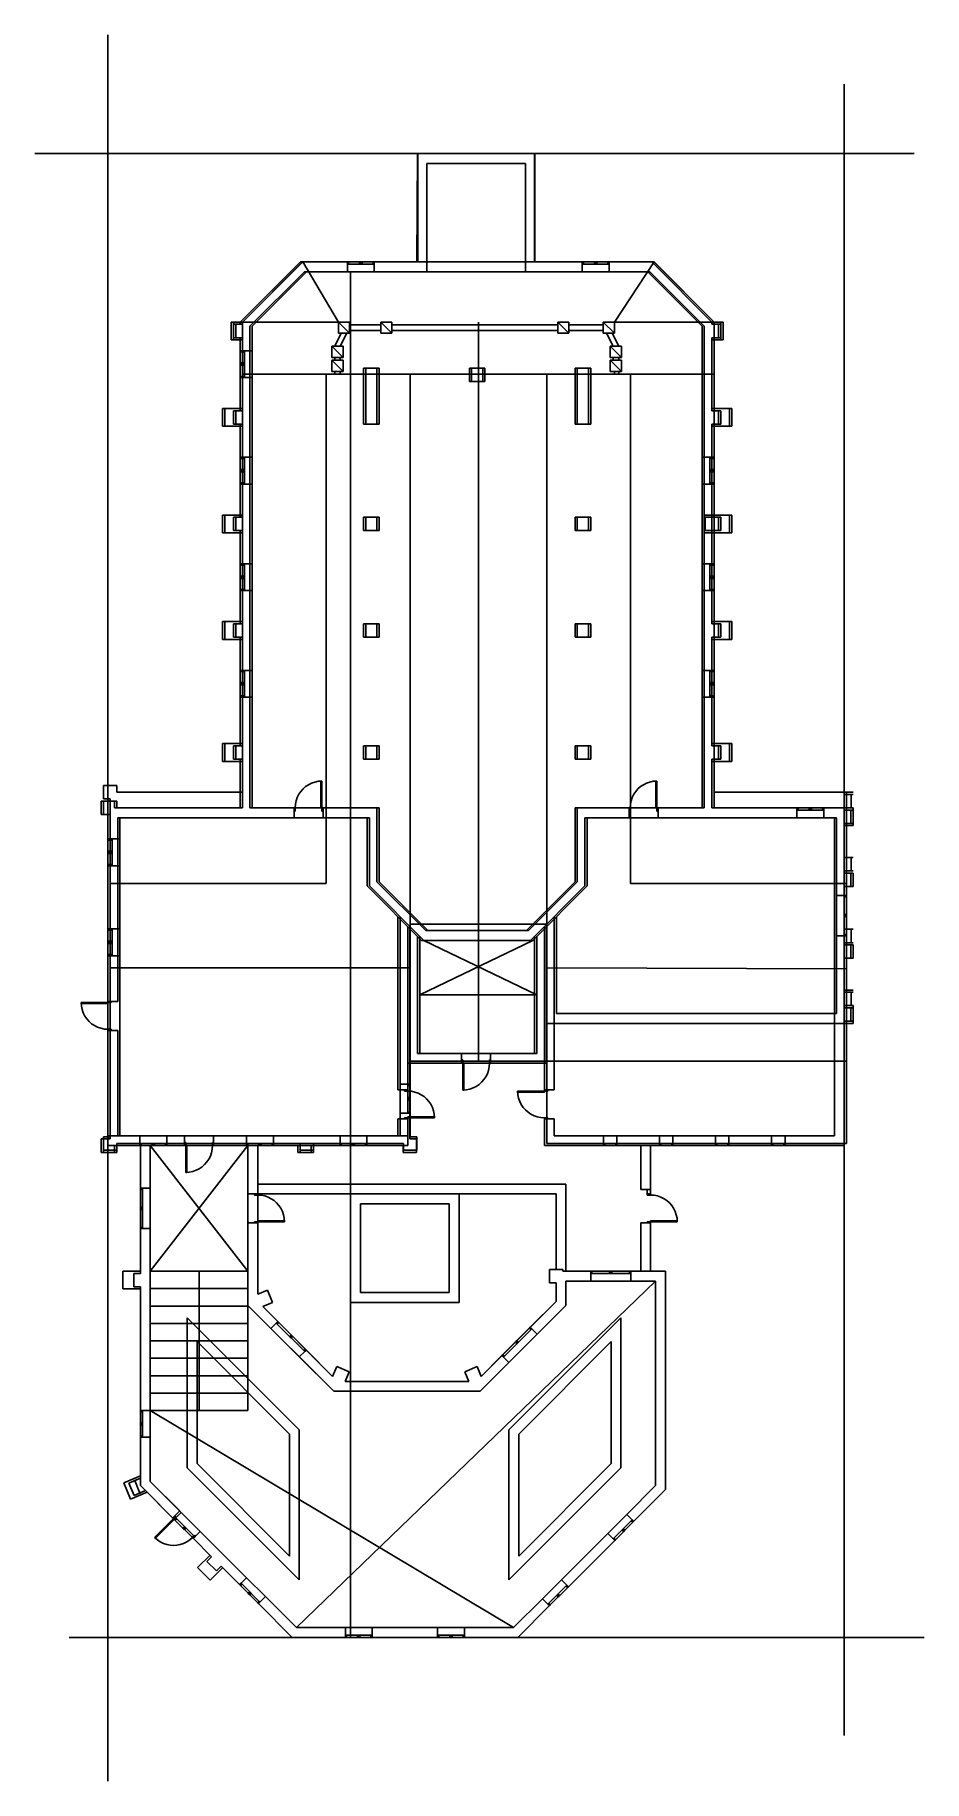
# Model space of a CAD drawing. Extents: x 2090 to 2117, y 2868 to 3045.
# Drawn here: x 2089.6 to 2117, y 2867.8 to 2921.4 of the extents above.
import ezdxf

# ---------------------------------------------------------------- set-up
doc = ezdxf.new("R2010")
doc.units = 0

msp = doc.modelspace()

# ---------------------------------------------------------------- linework, layer by layer
for p, q in [((2091.892, 2917.951, -0.302), (2091.892, 2921.391, -0.302)), ((2114.512, 2918.069, 0.039), (2114.512, 2919.874, 0.039)), ((2091.892, 2917.951, 2.657), (2091.892, 2918.362, 2.863)), ((2091.892, 2918.362, 2.863), (2091.892, 2917.951, 3.068)), ((2114.512, 2918.069, 3.409), (2114.512, 2918.48, 3.204)), ((2114.512, 2918.48, 3.204), (2114.512, 2918.069, 2.998)), ((2091.892, 2914.6, 3.068), (2091.892, 2917.951, 3.068)), ((2091.892, 2917.951, 3.068), (2091.892, 2917.951, 2.657)), ((2091.892, 2917.951, 3.068), (2091.892, 2917.745, 4.176)), ((2091.892, 2914.604, 2.189), (2091.892, 2917.951, 2.189)), ((2091.892, 2917.951, -0.302), (2091.892, 2917.951, 2.189)), ((2091.892, 2917.951, 3.068), (2091.892, 2917.951, 2.189)), ((2091.892, 2914.604, -0.302), (2091.892, 2917.951, -0.302)), ((2114.512, 2917.863, 4.517), (2114.512, 2918.069, 3.409)), ((2114.512, 2918.069, 2.998), (2114.512, 2918.069, 3.409)), ((2114.512, 2918.069, 3.409), (2114.512, 2914.722, 3.409)), ((2114.512, 2914.722, 2.53), (2114.512, 2918.069, 2.53)), ((2114.512, 2918.069, 3.409), (2114.512, 2918.069, 2.53)), ((2114.512, 2918.069, 0.039), (2114.512, 2918.069, 2.53)), ((2114.512, 2914.722, 0.039), (2114.512, 2918.069, 0.039)), ((2114.512, 2917.658, 3.409), (2114.512, 2917.863, 4.517)), ((2089.647, 2917.745), (2091.754, 2917.745)), ((2091.754, 2917.745, 5.217), (2092.165, 2917.745, 5.217)), ((2091.754, 2917.745), (2091.754, 2917.745, 5.217)), ((2091.959, 2917.745, 6.325), (2091.754, 2917.745, 5.217)), ((2091.754, 2917.745), (2096.021, 2917.745)), ((2091.892, 2917.745, 4.176), (2091.892, 2917.54, 3.068)), ((2091.959, 2917.745, 6.325), (2099.969, 2917.745, 6.325)), ((2091.959, 2917.745), (2092.655, 2917.745)), ((2091.959, 2917.745, 6.325), (2092.165, 2917.745, 5.217)), ((2092.165, 2917.745, 4.607), (2097.871, 2917.745, 4.607)), ((2092.165, 2917.745, 5.217), (2092.165, 2917.745)), ((2092.779, 2917.745, 3.039), (2092.776, 2917.745, 3)), ((2092.776, 2917.745, 3), (2092.776, 2917.745, 2.491)), ((2092.776, 2917.745, 2.491), (2093.357, 2917.745, 2.491)), ((2092.786, 2917.745, 3.077), (2092.779, 2917.745, 3.039)), ((2092.799, 2917.745, 3.113), (2092.786, 2917.745, 3.077)), ((2092.816, 2917.745, 3.146), (2092.799, 2917.745, 3.113)), ((2092.836, 2917.745, 3.177), (2092.816, 2917.745, 3.146)), ((2092.861, 2917.745, 3.205), (2092.836, 2917.745, 3.177)), ((2092.889, 2917.745, 3.23), (2092.861, 2917.745, 3.205)), ((2092.92, 2917.745, 3.251), (2092.889, 2917.745, 3.23)), ((2092.953, 2917.745, 3.268), (2092.92, 2917.745, 3.251)), ((2092.989, 2917.745, 3.28), (2092.953, 2917.745, 3.268)), ((2093.027, 2917.745, 3.288), (2092.989, 2917.745, 3.28)), ((2093.066, 2917.745, 3.291), (2093.027, 2917.745, 3.288)), ((2093.106, 2917.745, 3.288), (2093.066, 2917.745, 3.291)), ((2093.144, 2917.745, 3.28), (2093.106, 2917.745, 3.288)), ((2093.179, 2917.745, 3.268), (2093.144, 2917.745, 3.28)), ((2093.213, 2917.745, 3.251), (2093.179, 2917.745, 3.268)), ((2093.244, 2917.745, 3.23), (2093.213, 2917.745, 3.251)), ((2093.272, 2917.745, 3.205), (2093.244, 2917.745, 3.23)), ((2093.296, 2917.745, 3.177), (2093.272, 2917.745, 3.205)), ((2093.317, 2917.745, 3.146), (2093.296, 2917.745, 3.177)), ((2093.334, 2917.745, 3.113), (2093.317, 2917.745, 3.146)), ((2093.346, 2917.745, 3.077), (2093.334, 2917.745, 3.113)), ((2093.354, 2917.745, 3.039), (2093.346, 2917.745, 3.077)), ((2093.357, 2917.745, 3), (2093.354, 2917.745, 3.039)), ((2093.357, 2917.745, 2.491), (2093.357, 2917.745, 3)), ((2096.021, 2917.745), (2096.021, 2917.745, 4.165)), ((2096.021, 2917.745, 4.165), (2097.118, 2917.745, 4.607)), ((2096.021, 2917.745, 4.165), (2103.221, 2917.745, 4.165)), ((2096.021, 2917.745), (2110.517, 2917.745)), ((2097.871, 2917.745), (2097.871, 2917.745, 4.165)), ((2097.871, 2917.745, 4.165), (2098.968, 2917.745, 4.607)), ((2097.871, 2917.745, 4.607), (2107.666, 2917.745, 4.607)), ((2097.871, 2917.745, 2.491), (2108.667, 2917.745, 2.491)), ((2098.768, 2917.745, 4.607), (2098.768, 2917.745, 5.19)), ((2098.768, 2917.745, 5.19), (2099.111, 2917.745, 5.19)), ((2098.968, 2917.745, 4.607), (2098.968, 2917.745, 5.19)), ((2098.968, 2917.745, 5.19), (2099.311, 2917.745, 5.19)), ((2099.311, 2917.745, 5.19), (2099.311, 2917.745, 4.607)), ((2099.311, 2917.745, 5.066), (2100.271, 2917.745, 5.066)), ((2099.383, 2917.745, 3.039), (2099.381, 2917.745, 3)), ((2099.381, 2917.745, 3), (2099.381, 2917.745, 2.491)), ((2099.381, 2917.745, 2.491), (2099.962, 2917.745, 2.491)), ((2099.391, 2917.745, 3.077), (2099.383, 2917.745, 3.039)), ((2099.404, 2917.745, 3.113), (2099.391, 2917.745, 3.077)), ((2099.42, 2917.745, 3.146), (2099.404, 2917.745, 3.113)), ((2099.441, 2917.745, 3.177), (2099.42, 2917.745, 3.146)), ((2099.466, 2917.745, 3.205), (2099.441, 2917.745, 3.177)), ((2099.494, 2917.745, 3.23), (2099.466, 2917.745, 3.205)), ((2099.525, 2917.745, 3.251), (2099.494, 2917.745, 3.23)), ((2099.558, 2917.745, 3.268), (2099.525, 2917.745, 3.251)), ((2099.594, 2917.745, 3.28), (2099.558, 2917.745, 3.268)), ((2099.632, 2917.745, 3.288), (2099.594, 2917.745, 3.28)), ((2099.671, 2917.745, 3.291), (2099.632, 2917.745, 3.288)), ((2099.71, 2917.745, 3.288), (2099.671, 2917.745, 3.291)), ((2099.748, 2917.745, 3.28), (2099.71, 2917.745, 3.288)), ((2099.784, 2917.745, 3.268), (2099.748, 2917.745, 3.28)), ((2099.818, 2917.745, 3.251), (2099.784, 2917.745, 3.268)), ((2099.849, 2917.745, 3.23), (2099.818, 2917.745, 3.251)), ((2099.876, 2917.745, 3.205), (2099.849, 2917.745, 3.23)), ((2099.901, 2917.745, 3.177), (2099.876, 2917.745, 3.205)), ((2099.922, 2917.745, 3.146), (2099.901, 2917.745, 3.177)), ((2099.939, 2917.745, 3.113), (2099.922, 2917.745, 3.146)), ((2099.951, 2917.745, 3.077), (2099.939, 2917.745, 3.113)), ((2099.959, 2917.745, 3.039), (2099.951, 2917.745, 3.077)), ((2099.962, 2917.745, 3), (2099.959, 2917.745, 3.039)), ((2099.962, 2917.745, 2.491), (2099.962, 2917.745, 3)), ((2099.969, 2917.745, 5.066), (2099.969, 2917.745, 6.354)), ((2099.969, 2917.745, 6.354), (2100.036, 2917.745, 6.421)), ((2100.241, 2917.745, 7.529), (2100.036, 2917.745, 6.421)), ((2100.036, 2917.745, 6.421), (2101.97, 2917.745, 6.421)), ((2100.036, 2917.745, 5.066), (2100.036, 2917.745, 6.421)), ((2100.036, 2917.745, 6.421), (2100.447, 2917.745, 6.421)), ((2100.241, 2917.745, 7.529), (2100.447, 2917.745, 6.421)), ((2100.271, 2917.745, 4.607), (2100.271, 2917.745, 5.19)), ((2100.271, 2917.745, 5.19), (2100.615, 2917.745, 5.19)), ((2100.447, 2917.745, 5.19), (2100.447, 2917.745, 6.421)), ((2100.615, 2917.745, 5.19), (2100.615, 2917.745, 4.607)), ((2100.615, 2917.745, 5.066), (2107.106, 2917.745, 5.066)), ((2100.921, 2917.745, 5.155), (2100.918, 2917.745, 5.116)), ((2100.918, 2917.745, 5.066), (2100.918, 2917.745, 5.116)), ((2100.918, 2917.745, 4.607), (2101.499, 2917.745, 4.607)), ((2100.928, 2917.745, 5.193), (2100.921, 2917.745, 5.155)), ((2100.941, 2917.745, 5.229), (2100.928, 2917.745, 5.193)), ((2100.958, 2917.745, 5.262), (2100.941, 2917.745, 5.229)), ((2100.979, 2917.745, 5.293), (2100.958, 2917.745, 5.262)), ((2101.003, 2917.745, 5.321), (2100.979, 2917.745, 5.293)), ((2101.031, 2917.745, 5.346), (2101.003, 2917.745, 5.321)), ((2101.062, 2917.745, 5.367), (2101.031, 2917.745, 5.346)), ((2101.095, 2917.745, 5.384), (2101.062, 2917.745, 5.367)), ((2101.131, 2917.745, 5.396), (2101.095, 2917.745, 5.384)), ((2101.169, 2917.745, 5.404), (2101.131, 2917.745, 5.396)), ((2101.208, 2917.745, 5.406), (2101.169, 2917.745, 5.404)), ((2101.248, 2917.745, 5.404), (2101.208, 2917.745, 5.406)), ((2101.232, 2917.745, 6.421), (2101.232, 2917.745, 9.589)), ((2101.232, 2917.745, 9.589), (2101.232, 2917.745, 14.572)), ((2101.232, 2917.745, 14.572), (2103.269, 2917.745, 16.071)), ((2101.232, 2917.745, 12.08), (2105.306, 2917.745, 12.08)), ((2101.232, 2917.745, 14.572), (2105.306, 2917.745, 14.572)), ((2101.286, 2917.745, 5.396), (2101.248, 2917.745, 5.404)), ((2101.322, 2917.745, 5.384), (2101.286, 2917.745, 5.396)), ((2101.355, 2917.745, 5.367), (2101.322, 2917.745, 5.384)), ((2101.386, 2917.745, 5.346), (2101.355, 2917.745, 5.367)), ((2101.404, 2917.745), (2101.384, 2914.421)), ((2101.414, 2917.745, 5.321), (2101.386, 2917.745, 5.346)), ((2105, 2917.745), (2101.404, 2917.745)), ((2101.409, 2914.421, 7.539), (2101.409, 2917.745, 7.539)), ((2101.409, 2917.745, 7.539), (2105.005, 2917.745, 7.539)), ((2101.438, 2917.745, 5.293), (2101.414, 2917.745, 5.321)), ((2101.459, 2917.745, 5.262), (2101.438, 2917.745, 5.293)), ((2101.476, 2917.745, 5.229), (2101.459, 2917.745, 5.262)), ((2101.471, 2917.745), (2101.471, 2917.745, 2.491)), ((2101.471, 2917.745, 2.491), (2103.279, 2917.745, 3.37)), ((2101.489, 2917.745, 5.193), (2101.476, 2917.745, 5.229)), ((2101.496, 2917.745, 5.155), (2101.489, 2917.745, 5.193)), ((2101.499, 2917.745, 5.116), (2101.496, 2917.745, 5.155)), ((2101.499, 2917.745, 5.066), (2101.499, 2917.745, 5.116)), ((2101.533, 2917.745, 12.08), (2101.533, 2917.745, 14.572)), ((2101.533, 2917.745, 12.382), (2105.005, 2917.745, 12.382)), ((2101.686, 2914.119), (2101.686, 2917.443)), ((2101.686, 2917.443), (2104.718, 2917.443)), ((2102.176, 2917.745, 8.206), (2101.97, 2917.745, 7.098)), ((2101.97, 2917.745, 7.098), (2102.381, 2917.745, 7.098)), ((2101.97, 2917.745, 5.066), (2101.97, 2917.745, 7.098)), ((2102.381, 2917.745, 7.098), (2102.176, 2917.745, 8.206)), ((2102.328, 2917.745, 1.48), (2102.305, 2917.745, 1.446)), ((2102.305, 2917.745), (2102.305, 2917.745, 1.446)), ((2102.352, 2917.745, 1.513), (2102.328, 2917.745, 1.48)), ((2102.376, 2917.745, 1.544), (2102.352, 2917.745, 1.513)), ((2102.401, 2917.745, 1.574), (2102.376, 2917.745, 1.544)), ((2104.177, 2917.745, 6.421), (2102.381, 2917.745, 6.421)), ((2102.381, 2917.745, 6.421), (2103.279, 2917.745, 6.87)), ((2102.381, 2917.745, 5.066), (2102.381, 2917.745, 7.098)), ((2102.427, 2917.745, 1.603), (2102.401, 2917.745, 1.574)), ((2102.454, 2917.745, 1.631), (2102.427, 2917.745, 1.603)), ((2102.482, 2917.745, 1.658), (2102.454, 2917.745, 1.631)), ((2102.511, 2917.745, 1.684), (2102.482, 2917.745, 1.658)), ((2102.541, 2917.745, 1.709), (2102.511, 2917.745, 1.684)), ((2102.572, 2917.745, 1.733), (2102.541, 2917.745, 1.709)), ((2102.605, 2917.745, 1.757), (2102.572, 2917.745, 1.733)), ((2102.639, 2917.745, 1.78), (2102.605, 2917.745, 1.757)), ((2102.777, 2917.745, 1.858), (2102.639, 2917.745, 1.78)), ((2102.703, 2917.745, 5.703), (2102.698, 2917.745, 5.625)), ((2102.698, 2917.745, 5.066), (2102.698, 2917.745, 5.625)), ((2102.719, 2917.745, 5.779), (2102.703, 2917.745, 5.703)), ((2102.743, 2917.745, 5.851), (2102.719, 2917.745, 5.779)), ((2102.777, 2917.745, 5.918), (2102.743, 2917.745, 5.851)), ((2102.921, 2917.745, 1.916), (2102.777, 2917.745, 1.858)), ((2102.819, 2917.745, 5.98), (2102.777, 2917.745, 5.918)), ((2102.868, 2917.745, 6.036), (2102.819, 2917.745, 5.98)), ((2102.924, 2917.745, 6.085), (2102.868, 2917.745, 6.036)), ((2103.069, 2917.745, 1.953), (2102.921, 2917.745, 1.916)), ((2102.986, 2917.745, 6.126), (2102.924, 2917.745, 6.085)), ((2103.053, 2917.745, 6.16), (2102.986, 2917.745, 6.126)), ((2103.053, 2917.745, 3.26), (2103.279, 2917.745, 4.478)), ((2103.125, 2917.745, 6.185), (2103.053, 2917.745, 6.16)), ((2103.218, 2917.745, 1.97), (2103.069, 2917.745, 1.953)), ((2103.2, 2917.745, 6.2), (2103.125, 2917.745, 6.185)), ((2103.279, 2917.745, 6.206), (2103.2, 2917.745, 6.2)), ((2103.368, 2917.745, 1.968), (2103.218, 2917.745, 1.97)), ((2103.269, 2917.745, 16.071), (2105.306, 2917.745, 14.572)), ((2103.279, 2917.745, 6.87), (2104.177, 2917.745, 6.421)), ((2103.279, 2917.745, 3.37), (2105.087, 2917.745, 2.491)), ((2103.279, 2917.745, 4.478), (2103.505, 2917.745, 3.26)), ((2103.358, 2917.745, 6.201), (2103.279, 2917.745, 6.206)), ((2103.337, 2917.745, 4.165), (2108.667, 2917.745, 4.165)), ((2103.433, 2917.745, 6.185), (2103.358, 2917.745, 6.201)), ((2103.516, 2917.745, 1.947), (2103.368, 2917.745, 1.968)), ((2103.505, 2917.745, 6.16), (2103.433, 2917.745, 6.185)), ((2103.572, 2917.745, 6.127), (2103.505, 2917.745, 6.16)), ((2103.659, 2917.745, 1.907), (2103.516, 2917.745, 1.947)), ((2103.634, 2917.745, 6.085), (2103.572, 2917.745, 6.127)), ((2103.69, 2917.745, 6.036), (2103.634, 2917.745, 6.085)), ((2103.797, 2917.745, 1.85), (2103.659, 2917.745, 1.907)), ((2103.739, 2917.745, 5.98), (2103.69, 2917.745, 6.036)), ((2103.781, 2917.745, 5.918), (2103.739, 2917.745, 5.98)), ((2103.814, 2917.745, 5.851), (2103.781, 2917.745, 5.918)), ((2103.928, 2917.745, 1.774), (2103.797, 2917.745, 1.85)), ((2103.839, 2917.745, 5.779), (2103.814, 2917.745, 5.851)), ((2103.855, 2917.745, 5.704), (2103.839, 2917.745, 5.779)), ((2103.86, 2917.745, 5.625), (2103.855, 2917.745, 5.704)), ((2103.86, 2917.745, 5.066), (2103.86, 2917.745, 5.625)), ((2104.048, 2917.745, 1.682), (2103.928, 2917.745, 1.774)), ((2104.157, 2917.745, 1.572), (2104.048, 2917.745, 1.682)), ((2104.253, 2917.745, 1.446), (2104.157, 2917.745, 1.572)), ((2104.177, 2917.745, 6.421), (2104.177, 2917.745, 6.421)), ((2104.588, 2917.745, 7.098), (2104.177, 2917.745, 7.098)), ((2104.177, 2917.745, 5.066), (2104.177, 2917.745, 7.098)), ((2104.382, 2917.745, 8.206), (2104.177, 2917.745, 7.098)), ((2104.253, 2917.745), (2104.253, 2917.745, 1.446)), ((2104.382, 2917.745, 8.206), (2104.588, 2917.745, 7.098)), ((2104.588, 2917.745, 5.066), (2104.588, 2917.745, 7.098)), ((2106.522, 2917.745, 6.421), (2104.588, 2917.745, 6.421)), ((2104.718, 2917.443), (2104.718, 2914.119)), ((2105, 2914.421), (2105, 2917.745)), ((2105.005, 2917.745, 12.08), (2105.005, 2917.745, 14.572)), ((2105.005, 2917.745, 7.539), (2105.005, 2914.421, 7.539)), ((2105.062, 2917.745, 5.155), (2105.059, 2917.745, 5.116)), ((2105.059, 2917.745, 4.607), (2105.64, 2917.745, 4.607)), ((2105.059, 2917.745, 5.066), (2105.059, 2917.745, 5.116)), ((2105.069, 2917.745, 5.193), (2105.062, 2917.745, 5.155)), ((2105.082, 2917.745, 5.229), (2105.069, 2917.745, 5.193)), ((2105.099, 2917.745, 5.262), (2105.082, 2917.745, 5.229)), ((2105.087, 2917.745, 2.491), (2105.087, 2917.745)), ((2105.119, 2917.745, 5.293), (2105.099, 2917.745, 5.262)), ((2105.144, 2917.745, 5.321), (2105.119, 2917.745, 5.293)), ((2105.172, 2917.745, 5.346), (2105.144, 2917.745, 5.321)), ((2105.203, 2917.745, 5.367), (2105.172, 2917.745, 5.346)), ((2105.236, 2917.745, 5.384), (2105.203, 2917.745, 5.367)), ((2105.272, 2917.745, 5.396), (2105.236, 2917.745, 5.384)), ((2105.31, 2917.745, 5.404), (2105.272, 2917.745, 5.396)), ((2105.306, 2917.745, 6.421), (2105.306, 2917.745, 9.589)), ((2105.306, 2917.745, 9.589), (2105.306, 2917.745, 14.572)), ((2105.349, 2917.745, 5.406), (2105.31, 2917.745, 5.404)), ((2105.389, 2917.745, 5.404), (2105.349, 2917.745, 5.406)), ((2105.427, 2917.745, 5.396), (2105.389, 2917.745, 5.404)), ((2105.462, 2917.745, 5.384), (2105.427, 2917.745, 5.396)), ((2105.496, 2917.745, 5.367), (2105.462, 2917.745, 5.384)), ((2105.527, 2917.745, 5.346), (2105.496, 2917.745, 5.367)), ((2105.555, 2917.745, 5.321), (2105.527, 2917.745, 5.346)), ((2105.579, 2917.745, 5.293), (2105.555, 2917.745, 5.321)), ((2105.6, 2917.745, 5.262), (2105.579, 2917.745, 5.293)), ((2105.617, 2917.745, 5.229), (2105.6, 2917.745, 5.262)), ((2105.629, 2917.745, 5.193), (2105.617, 2917.745, 5.229)), ((2105.637, 2917.745, 5.155), (2105.629, 2917.745, 5.193)), ((2105.637, 2917.745, 5.155), (2105.64, 2917.745, 5.116)), ((2105.64, 2917.745, 5.066), (2105.64, 2917.745, 5.116)), ((2106.051, 2917.745, 5.19), (2105.708, 2917.745, 5.19)), ((2105.708, 2917.745, 5.19), (2105.708, 2917.745, 4.607)), ((2106.051, 2917.745, 4.607), (2106.051, 2917.745, 5.19)), ((2106.317, 2917.745, 7.529), (2106.111, 2917.745, 6.421)), ((2106.111, 2917.745, 6.421), (2106.111, 2917.745, 5.066)), ((2106.522, 2917.745, 6.421), (2106.317, 2917.745, 7.529)), ((2106.589, 2917.745, 6.354), (2106.522, 2917.745, 6.421)), ((2106.522, 2917.745, 6.421), (2106.522, 2917.745, 5.066)), ((2106.589, 2917.745, 3.039), (2106.586, 2917.745, 3)), ((2106.586, 2917.745, 3), (2106.586, 2917.745, 2.491)), ((2106.586, 2917.745, 2.491), (2107.167, 2917.745, 2.491)), ((2114.579, 2917.745, 6.392), (2106.589, 2917.745, 6.354)), ((2106.589, 2917.745, 5.066), (2106.589, 2917.745, 6.354)), ((2106.597, 2917.745, 3.077), (2106.589, 2917.745, 3.039)), ((2106.609, 2917.745, 3.113), (2106.597, 2917.745, 3.077)), ((2106.626, 2917.745, 3.146), (2106.609, 2917.745, 3.113)), ((2106.647, 2917.745, 3.177), (2106.626, 2917.745, 3.146)), ((2106.672, 2917.745, 3.205), (2106.647, 2917.745, 3.177)), ((2106.699, 2917.745, 3.23), (2106.672, 2917.745, 3.205)), ((2106.73, 2917.745, 3.251), (2106.699, 2917.745, 3.23)), ((2106.764, 2917.745, 3.268), (2106.73, 2917.745, 3.251)), ((2106.8, 2917.745, 3.28), (2106.764, 2917.745, 3.268)), ((2106.838, 2917.745, 3.288), (2106.8, 2917.745, 3.28)), ((2106.877, 2917.745, 3.291), (2106.838, 2917.745, 3.288)), ((2106.916, 2917.745, 3.288), (2106.877, 2917.745, 3.291)), ((2106.954, 2917.745, 3.28), (2106.916, 2917.745, 3.288)), ((2106.99, 2917.745, 3.268), (2106.954, 2917.745, 3.28)), ((2107.023, 2917.745, 3.251), (2106.99, 2917.745, 3.268)), ((2107.054, 2917.745, 3.23), (2107.023, 2917.745, 3.251)), ((2107.082, 2917.745, 3.205), (2107.054, 2917.745, 3.23)), ((2107.107, 2917.745, 3.177), (2107.082, 2917.745, 3.205)), ((2107.449, 2917.745, 5.19), (2107.106, 2917.745, 5.19)), ((2107.106, 2917.745, 5.19), (2107.106, 2917.745, 4.607)), ((2107.128, 2917.745, 3.146), (2107.107, 2917.745, 3.177)), ((2107.145, 2917.745, 3.113), (2107.128, 2917.745, 3.146)), ((2107.157, 2917.745, 3.077), (2107.145, 2917.745, 3.113)), ((2107.165, 2917.745, 3.039), (2107.157, 2917.745, 3.077)), ((2107.167, 2917.745, 3), (2107.165, 2917.745, 3.039)), ((2107.167, 2917.745, 2.491), (2107.167, 2917.745, 3)), ((2107.666, 2917.745, 5.19), (2107.323, 2917.745, 5.19)), ((2109.299, 2917.745, 4.607), (2107.449, 2917.745, 4.607)), ((2107.449, 2917.745, 4.607), (2108.667, 2917.745, 4.165)), ((2107.449, 2917.745, 4.607), (2107.449, 2917.745, 5.19)), ((2107.666, 2917.745, 4.607), (2107.666, 2917.745, 5.19)), ((2108.667, 2917.745, 4.165), (2110.517, 2917.745, 4.165)), ((2108.667, 2917.745, 4.165), (2108.667, 2917.745)), ((2109.081, 2917.745, 4.607), (2114.373, 2917.745, 4.607)), ((2110.517, 2917.745, 4.165), (2109.299, 2917.745, 4.607)), ((2110.517, 2917.745), (2110.517, 2917.745, 4.165)), ((2110.517, 2917.745), (2114.784, 2917.745)), ((2114.373, 2917.745), (2114.373, 2917.745, 5.284)), ((2114.373, 2917.745, 5.284), (2114.579, 2917.745, 6.392)), ((2114.373, 2917.745, 5.284), (2114.784, 2917.745, 5.284)), ((2114.784, 2917.745, 5.284), (2114.579, 2917.745, 6.392)), ((2114.784, 2917.745), (2114.784, 2917.745, 5.284)), ((2114.784, 2917.745), (2116.667, 2917.745)), ((2091.892, 2917.075, 1.178), (2091.892, 2917.098, 1.144)), ((2091.892, 2917.098, 1.144), (2091.892, 2917.098, -0.302)), ((2091.892, 2917.051, 1.211), (2091.892, 2917.075, 1.178)), ((2091.892, 2917.027, 1.242), (2091.892, 2917.051, 1.211)), ((2091.892, 2917.001, 1.272), (2091.892, 2917.027, 1.242)), ((2091.892, 2916.976, 1.301), (2091.892, 2917.001, 1.272)), ((2091.892, 2916.949, 1.329), (2091.892, 2916.976, 1.301)), ((2091.892, 2916.921, 1.356), (2091.892, 2916.949, 1.329)), ((2091.892, 2916.892, 1.382), (2091.892, 2916.921, 1.356)), ((2091.892, 2916.862, 1.407), (2091.892, 2916.892, 1.382)), ((2091.892, 2916.831, 1.431), (2091.892, 2916.862, 1.407)), ((2091.892, 2916.798, 1.455), (2091.892, 2916.831, 1.431)), ((2091.892, 2916.764, 1.478), (2091.892, 2916.798, 1.455)), ((2091.892, 2916.626, 1.556), (2091.892, 2916.764, 1.478)), ((2114.512, 2917.216, 1.485), (2114.512, 2917.12, 1.611)), ((2114.512, 2917.216, 1.485), (2114.512, 2917.216, 0.039)), ((2114.512, 2917.12, 1.611), (2114.512, 2917.011, 1.721)), ((2114.512, 2917.011, 1.721), (2114.512, 2916.891, 1.814)), ((2114.512, 2916.891, 1.814), (2114.512, 2916.76, 1.889)), ((2114.512, 2916.76, 1.889), (2114.512, 2916.622, 1.947)), ((2091.892, 2916.482, 1.614), (2091.892, 2916.626, 1.556)), ((2091.892, 2916.334, 1.651), (2091.892, 2916.482, 1.614)), ((2091.892, 2916.185, 1.668), (2091.892, 2916.334, 1.651)), ((2114.512, 2916.622, 1.947), (2114.512, 2916.479, 1.986)), ((2114.512, 2916.479, 1.986), (2114.512, 2916.331, 2.007)), ((2114.512, 2916.331, 2.007), (2114.512, 2916.181, 2.009)), ((2091.892, 2916.035, 1.666), (2091.892, 2916.185, 1.668)), ((2091.892, 2915.887, 1.645), (2091.892, 2916.035, 1.666)), ((2091.892, 2915.743, 1.606), (2091.892, 2915.887, 1.645)), ((2091.892, 2915.605, 1.548), (2091.892, 2915.743, 1.606)), ((2114.512, 2916.181, 2.009), (2114.512, 2916.031, 1.992)), ((2114.512, 2916.031, 1.992), (2114.512, 2915.884, 1.955)), ((2114.512, 2915.884, 1.955), (2114.512, 2915.74, 1.897)), ((2114.512, 2915.74, 1.897), (2114.512, 2915.602, 1.819)), ((2091.892, 2915.475, 1.473), (2091.892, 2915.605, 1.548)), ((2091.892, 2915.354, 1.38), (2091.892, 2915.475, 1.473)), ((2091.892, 2915.245, 1.27), (2091.892, 2915.354, 1.38)), ((2091.892, 2915.15, 1.144), (2091.892, 2915.245, 1.27)), ((2091.892, 2915.15, 1.144), (2091.892, 2915.15, -0.302)), ((2114.512, 2915.602, 1.819), (2114.512, 2915.568, 1.796)), ((2114.512, 2915.568, 1.796), (2114.512, 2915.535, 1.772)), ((2114.512, 2915.535, 1.772), (2114.512, 2915.504, 1.748)), ((2114.512, 2915.504, 1.748), (2114.512, 2915.474, 1.723)), ((2114.512, 2915.474, 1.723), (2114.512, 2915.445, 1.697)), ((2114.512, 2915.445, 1.697), (2114.512, 2915.417, 1.67)), ((2114.512, 2915.417, 1.67), (2114.512, 2915.39, 1.642)), ((2114.512, 2915.39, 1.642), (2114.512, 2915.364, 1.613)), ((2114.512, 2915.364, 1.613), (2114.512, 2915.339, 1.583)), ((2114.512, 2915.339, 1.583), (2114.512, 2915.315, 1.552)), ((2114.512, 2915.315, 1.552), (2114.512, 2915.291, 1.519)), ((2114.512, 2915.291, 1.519), (2114.512, 2915.268, 1.485)), ((2114.512, 2915.268, 1.485), (2114.512, 2915.268, 0.039)), ((2091.892, 2912.754, 4.305), (2091.892, 2914.604, 4.305)), ((2091.892, 2914.604, 4.305), (2091.892, 2914.604, -0.302)), ((2091.892, 2897.536, 0), (2091.892, 2914.604, 0)), ((2091.892, 2897.536, -0.302), (2091.892, 2914.604, -0.302)), ((2114.512, 2897.654, 4.646), (2114.512, 2914.722, 4.646)), ((2114.512, 2914.722, 4.646), (2114.512, 2914.722, 0.039)), ((2114.512, 2897.654, 0.341), (2114.512, 2914.722, 0.341)), ((2114.512, 2897.654, 0.039), (2114.512, 2914.722, 0.039)), ((2097.804, 2914.421), (2095.954, 2912.571)), ((2096.021, 2912.571, 3.724), (2097.871, 2914.421, 3.724)), ((2096.026, 2912.571, 7.539), (2097.876, 2914.421, 7.539)), ((2096.256, 2912.446), (2097.929, 2914.119)), ((2096.323, 2912.446, 3.724), (2097.996, 2914.119, 3.724)), ((2101.384, 2914.421), (2097.804, 2914.421)), ((2099.25, 2914.421, 3.724), (2097.871, 2914.421, 3.724)), ((2097.871, 2914.421, 3.724), (2108.667, 2914.421, 3.724)), ((2097.876, 2914.421, 7.539), (2108.672, 2914.421, 7.539)), ((2098.972, 2912.571, 7.539), (2097.876, 2914.421, 7.539)), ((2097.929, 2914.119), (2101.686, 2914.119)), ((2108.542, 2914.119, 3.724), (2097.996, 2914.119, 3.724)), ((2097.996, 2914.119, 3.724), (2099.25, 2914.119, 3.724)), ((2099.287, 2914.421, 3.724), (2099.25, 2914.421, 3.724)), ((2099.25, 2914.421, 3.724), (2099.25, 2914.354, 3.724)), ((2099.25, 2914.421, 3.724), (2100.073, 2914.421, 3.724)), ((2099.25, 2914.119, 3.724), (2099.25, 2914.421, 3.724)), ((2099.25, 2914.354, 3.724), (2099.287, 2914.354, 3.724)), ((2099.25, 2914.354, 3.724), (2100.073, 2914.354, 3.724)), ((2099.25, 2914.119, 3.724), (2100.073, 2914.119, 3.724)), ((2099.287, 2914.354, 3.724), (2099.287, 2914.421, 3.724)), ((2099.347, 2879.735, 0.341), (2099.347, 2914.119, 0.341)), ((2099.347, 2914.119, 4.646), (2099.347, 2893.561, 4.646)), ((2099.347, 2893.561, 6.13), (2099.347, 2914.119, 6.13)), ((2099.347, 2897.33, 6.431), (2099.347, 2914.119, 6.431)), ((2099.347, 2897.33, 7.539), (2099.347, 2914.119, 7.539)), ((2099.347, 2914.119, 7.539), (2099.347, 2914.119, 0.039)), ((2099.347, 2914.119, 0.039), (2099.347, 2879.735, 0.039)), ((2099.625, 2914.421, 3.724), (2099.625, 2914.354, 3.724)), ((2099.661, 2914.421, 3.724), (2099.625, 2914.421, 3.724)), ((2099.625, 2914.354, 3.724), (2099.661, 2914.354, 3.724)), ((2099.698, 2914.421, 3.724), (2099.661, 2914.421, 3.724)), ((2099.661, 2914.421, 3.724), (2099.661, 2914.354, 3.724)), ((2099.661, 2914.421, 3.724), (2099.661, 2914.354, 3.724)), ((2099.661, 2914.354, 3.724), (2099.698, 2914.354, 3.724)), ((2099.698, 2914.354, 3.724), (2099.698, 2914.421, 3.724)), ((2100.073, 2914.421, 3.724), (2100.036, 2914.421, 3.724)), ((2100.036, 2914.421, 3.724), (2100.036, 2914.354, 3.724)), ((2100.036, 2914.354, 3.724), (2100.073, 2914.354, 3.724)), ((2100.073, 2914.354, 3.724), (2100.073, 2914.421, 3.724)), ((2100.073, 2914.119, 3.724), (2100.073, 2914.421, 3.724)), ((2100.073, 2914.421, 3.724), (2106.466, 2914.421, 3.724)), ((2106.466, 2914.119, 3.724), (2100.073, 2914.119, 3.724)), ((2104.718, 2914.119), (2108.475, 2914.119)), ((2105.02, 2914.421), (2108.6, 2914.421)), ((2106.502, 2914.421, 3.724), (2106.466, 2914.421, 3.724)), ((2106.466, 2914.421, 3.724), (2106.466, 2914.354, 3.724)), ((2106.466, 2914.421, 3.724), (2107.288, 2914.421, 3.724)), ((2106.466, 2914.421, 3.724), (2106.466, 2914.119, 3.724)), ((2106.466, 2914.354, 3.724), (2106.502, 2914.354, 3.724)), ((2106.466, 2914.354, 3.724), (2107.288, 2914.354, 3.724)), ((2106.466, 2914.119, 3.724), (2107.288, 2914.119, 3.724)), ((2106.466, 2914.119, 3.724), (2106.466, 2914.119, 3.724)), ((2106.502, 2914.354, 3.724), (2106.502, 2914.421, 3.724)), ((2106.877, 2914.421, 3.724), (2106.841, 2914.421, 3.724)), ((2106.841, 2914.421, 3.724), (2106.841, 2914.354, 3.724)), ((2106.841, 2914.354, 3.724), (2106.877, 2914.354, 3.724)), ((2106.913, 2914.421, 3.724), (2106.877, 2914.421, 3.724)), ((2106.877, 2914.421, 3.724), (2106.877, 2914.354, 3.724)), ((2106.877, 2914.354, 3.724), (2106.877, 2914.421, 3.724)), ((2106.877, 2914.354, 3.724), (2106.913, 2914.354, 3.724)), ((2106.913, 2914.421, 3.724), (2106.913, 2914.354, 3.724)), ((2107.288, 2914.421, 3.724), (2107.252, 2914.421, 3.724)), ((2107.252, 2914.421, 3.724), (2107.252, 2914.354, 3.724)), ((2107.252, 2914.354, 3.724), (2107.288, 2914.354, 3.724)), ((2107.288, 2914.354, 3.724), (2107.288, 2914.421, 3.724)), ((2108.667, 2914.421, 3.724), (2107.288, 2914.421, 3.724)), ((2107.288, 2914.421, 3.724), (2107.288, 2914.119, 3.724)), ((2107.288, 2914.119, 3.724), (2108.542, 2914.119, 3.724)), ((2107.454, 2912.571, 7.539), (2108.672, 2914.421, 7.539)), ((2108.475, 2914.119), (2110.148, 2912.446)), ((2108.542, 2914.119, 3.724), (2110.215, 2912.446, 3.724)), ((2108.6, 2914.421), (2110.45, 2912.571)), ((2108.667, 2914.421, 3.724), (2110.517, 2912.571, 3.724)), ((2110.521, 2912.571, 7.539), (2108.672, 2914.421, 7.539)), ((2091.892, 2897.448, 4.305), (2091.892, 2912.754, 4.305)), ((2091.892, 2912.754, 0), (2091.892, 2912.754, -0.302)), ((2091.892, 2912.754, -0.302), (2091.892, 2912.754, 4.305)), ((2091.892, 2912.754, 4.305), (2091.892, 2897.536, 4.305)), ((2091.892, 2912.687, 0), (2091.892, 2912.687, 4.982)), ((2091.892, 2912.687, 4.982), (2091.892, 2912.482, 6.09)), ((2091.892, 2912.276, 4.982), (2091.892, 2912.687, 4.982)), ((2091.892, 2912.553, 0), (2091.892, 2912.553, 2.627)), ((2091.892, 2912.553, 2.627), (2091.892, 2912.41, 2.627)), ((2091.892, 2912.482, 6.09), (2091.892, 2912.276, 4.982)), ((2095.954, 2912.571), (2095.682, 2912.571)), ((2095.682, 2912.571), (2095.682, 2912.026)), ((2095.749, 2912.093), (2095.749, 2912.504)), ((2095.749, 2912.504), (2095.954, 2912.504)), ((2095.753, 2912.026, 7.539), (2095.753, 2912.571, 7.539)), ((2095.753, 2912.571, 7.539), (2096.026, 2912.571, 7.539)), ((2095.816, 2912.093, 3.724), (2095.816, 2912.504, 3.724)), ((2095.816, 2912.504, 3.724), (2096.021, 2912.504, 3.724)), ((2095.821, 2912.093, 7.539), (2095.821, 2912.504, 7.539)), ((2095.821, 2912.504, 7.539), (2096.026, 2912.504, 7.539)), ((2095.954, 2912.504), (2095.954, 2912.571)), ((2096.021, 2912.504, 3.724), (2096.021, 2912.571, 3.724)), ((2096.026, 2912.571, 7.539), (2098.972, 2912.571, 7.539)), ((2096.026, 2912.504, 7.539), (2096.026, 2912.571, 7.539)), ((2096.026, 2912.571, 7.539), (2096.026, 2898.132, 7.539)), ((2098.972, 2912.571, 7.539), (2099.315, 2912.228, 7.539)), ((2099.315, 2912.571, 7.539), (2098.972, 2912.571, 7.539)), ((2098.972, 2912.228, 7.539), (2098.972, 2912.571, 7.539)), ((2099.315, 2912.228, 7.539), (2099.315, 2912.571, 7.539)), ((2099.315, 2912.485, 7.539), (2100.276, 2912.485, 7.539)), ((2099.347, 2912.652, 4.646), (2099.347, 2909.44, 4.646)), ((2099.347, 2909.44, 0.039), (2099.347, 2912.652, 0.039)), ((2100.619, 2912.228, 7.539), (2100.276, 2912.571, 7.539)), ((2100.276, 2912.571, 7.539), (2100.619, 2912.571, 7.539)), ((2100.276, 2912.571, 7.539), (2100.276, 2912.228, 7.539)), ((2100.619, 2912.399, 7.539), (2100.619, 2912.571, 7.539)), ((2100.619, 2912.228, 7.539), (2100.619, 2912.571, 7.539)), ((2100.619, 2912.485, 7.539), (2105.713, 2912.485, 7.539)), ((2103.274, 2889.877, 7.539), (2103.274, 2912.571, 7.539)), ((2105.713, 2912.571, 7.539), (2106.056, 2912.571, 7.539)), ((2105.713, 2912.228, 7.539), (2105.713, 2912.571, 7.539)), ((2105.713, 2912.571, 7.539), (2106.056, 2912.228, 7.539)), ((2106.056, 2912.571, 7.539), (2106.056, 2912.228, 7.539)), ((2106.056, 2912.485, 7.539), (2107.111, 2912.485, 7.539)), ((2107.111, 2912.228, 7.539), (2107.111, 2912.571, 7.539)), ((2107.454, 2912.571, 7.539), (2107.111, 2912.571, 7.539)), ((2107.454, 2912.228, 7.539), (2107.111, 2912.571, 7.539)), ((2110.521, 2912.571, 7.539), (2107.454, 2912.571, 7.539)), ((2107.454, 2912.228, 7.539), (2107.454, 2912.571, 7.539)), ((2110.45, 2912.504), (2110.45, 2912.571)), ((2110.45, 2912.571), (2110.722, 2912.571)), ((2110.655, 2912.504), (2110.45, 2912.504)), ((2110.517, 2912.504, 3.724), (2110.517, 2912.571, 3.724)), ((2110.722, 2912.504, 3.724), (2110.517, 2912.504, 3.724)), ((2110.521, 2898.132, 7.539), (2110.521, 2912.571, 7.539)), ((2110.521, 2912.571, 7.539), (2110.794, 2912.571, 7.539)), ((2110.727, 2912.504, 7.539), (2110.521, 2912.504, 7.539)), ((2110.655, 2912.093), (2110.655, 2912.504)), ((2110.722, 2912.571), (2110.722, 2912.026)), ((2110.722, 2912.093, 3.724), (2110.722, 2912.504, 3.724)), ((2110.727, 2912.093, 7.539), (2110.727, 2912.504, 7.539)), ((2110.794, 2912.571, 7.539), (2110.794, 2912.026, 7.539)), ((2114.512, 2897.654, 4.646), (2114.512, 2912.873, 4.646)), ((2114.512, 2912.873, 4.646), (2114.512, 2912.873, 0.039)), ((2114.512, 2912.873, 0.039), (2114.512, 2912.873, 0.341)), ((2114.512, 2912.805, 0.341), (2114.512, 2912.805, 5.323)), ((2114.512, 2912.805, 5.323), (2114.512, 2912.6, 6.431)), ((2114.512, 2912.805, 5.323), (2114.512, 2912.394, 5.323)), ((2114.512, 2912.529, 2.968), (2114.512, 2912.671, 2.968)), ((2114.512, 2912.671, 2.968), (2114.512, 2912.671, 0.341)), ((2114.512, 2912.6, 6.431), (2114.512, 2912.394, 5.323)), ((2114.512, 2912.529, 0.341), (2114.512, 2912.529, 2.968)), ((2091.892, 2912.41, 2.627), (2091.892, 2912.41, 0)), ((2091.892, 2912.276, 4.982), (2091.892, 2912.276, 0)), ((2091.892, 2912.219, 4.305), (2091.892, 2912.219, 4.888)), ((2091.892, 2912.219, 4.888), (2091.892, 2911.876, 4.888)), ((2091.892, 2912.209, -0.302), (2091.892, 2912.209, 0)), ((2095.682, 2912.026), (2095.954, 2912.026)), ((2095.954, 2912.093), (2095.749, 2912.093)), ((2096.026, 2912.026, 7.539), (2095.753, 2912.026, 7.539)), ((2096.021, 2912.093, 3.724), (2095.816, 2912.093, 3.724)), ((2096.026, 2912.093, 7.539), (2095.821, 2912.093, 7.539)), ((2095.954, 2909.851), (2095.954, 2912.093)), ((2096.021, 2909.851, 3.724), (2096.021, 2912.093, 3.724)), ((2096.026, 2909.851, 7.539), (2096.026, 2912.093, 7.539)), ((2096.256, 2911.692), (2096.256, 2912.446)), ((2096.323, 2911.692, 3.724), (2096.323, 2912.446, 3.724)), ((2098.859, 2911.83, 7.539), (2099.058, 2912.228, 7.539)), ((2099.144, 2912.228, 7.539), (2098.972, 2912.228, 7.539)), ((2098.972, 2912.228, 7.539), (2099.315, 2912.228, 7.539)), ((2099.03, 2911.83, 7.539), (2099.23, 2912.228, 7.539)), ((2099.315, 2912.228, 7.539), (2099.144, 2912.228, 7.539)), ((2099.315, 2912.313, 7.539), (2100.276, 2912.313, 7.539)), ((2100.619, 2912.228, 7.539), (2100.276, 2912.228, 7.539)), ((2100.619, 2912.399, 7.539), (2100.619, 2912.228, 7.539)), ((2100.619, 2912.399, 7.539), (2100.619, 2912.399, 7.539)), ((2100.619, 2912.313, 7.539), (2105.713, 2912.313, 7.539)), ((2106.056, 2912.228, 7.539), (2105.713, 2912.228, 7.539)), ((2106.056, 2912.313, 7.539), (2107.111, 2912.313, 7.539)), ((2107.454, 2912.228, 7.539), (2107.111, 2912.228, 7.539)), ((2107.214, 2912.228, 7.539), (2107.413, 2911.83, 7.539)), ((2107.385, 2912.228, 7.539), (2107.585, 2911.83, 7.539)), ((2110.148, 2912.446), (2110.148, 2908.42)), ((2110.215, 2912.446, 3.724), (2110.215, 2908.42, 3.724)), ((2110.45, 2909.851), (2110.45, 2912.093)), ((2110.45, 2912.093), (2110.655, 2912.093)), ((2110.722, 2912.026), (2110.45, 2912.026)), ((2110.517, 2909.851, 3.724), (2110.517, 2912.093, 3.724)), ((2110.517, 2912.093, 3.724), (2110.722, 2912.093, 3.724)), ((2110.521, 2912.093, 7.539), (2110.727, 2912.093, 7.539)), ((2110.794, 2912.026, 7.539), (2110.521, 2912.026, 7.539)), ((2114.512, 2912.394, 5.323), (2114.512, 2912.394, 0.341)), ((2114.512, 2911.994, 5.229), (2114.512, 2912.337, 5.229)), ((2114.512, 2912.337, 5.229), (2114.512, 2912.337, 4.646)), ((2114.512, 2912.327, 0.341), (2114.512, 2912.327, 0.039)), ((2114.512, 2911.994, 4.646), (2114.512, 2911.994, 5.229)), ((2114.512, 2911.909, 5.105), (2114.512, 2911.994, 5.105)), ((2091.892, 2911.876, 4.888), (2091.892, 2911.876, 4.305)), ((2091.892, 2911.791, 4.764), (2091.892, 2911.876, 4.764)), ((2091.892, 2911.872, 3.445), (2091.892, 2911.876, 3.389)), ((2091.892, 2911.053, 0.547), (2091.892, 2911.876, 0.547)), ((2091.892, 2911.876, 0.547), (2091.892, 2911.876, 3.389)), ((2091.892, 2911.861, 3.498), (2091.892, 2911.872, 3.445)), ((2091.892, 2911.843, 3.549), (2091.892, 2911.861, 3.498)), ((2091.892, 2911.819, 3.596), (2091.892, 2911.843, 3.549)), ((2091.892, 2911.79, 3.64), (2091.892, 2911.819, 3.596)), ((2091.892, 2911.448, 4.888), (2091.892, 2911.791, 4.888)), ((2091.892, 2911.791, 4.888), (2091.892, 2911.791, 4.305)), ((2091.892, 2911.755, 3.679), (2091.892, 2911.79, 3.64)), ((2091.892, 2911.716, 3.714), (2091.892, 2911.755, 3.679)), ((2091.892, 2911.672, 3.744), (2091.892, 2911.716, 3.714)), ((2091.892, 2911.625, 3.768), (2091.892, 2911.672, 3.744)), ((2091.892, 2911.574, 3.785), (2091.892, 2911.625, 3.768)), ((2091.892, 2911.52, 3.796), (2091.892, 2911.574, 3.785)), ((2091.892, 2911.465, 3.8), (2091.892, 2911.52, 3.796)), ((2091.892, 2911.409, 3.796), (2091.892, 2911.465, 3.8)), ((2091.892, 2911.448, 4.305), (2091.892, 2911.448, 4.888)), ((2091.892, 2911.355, 3.785), (2091.892, 2911.409, 3.796)), ((2096.021, 2911.692), (2095.954, 2911.692)), ((2095.954, 2911.692), (2095.954, 2911.656)), ((2095.954, 2910.87), (2095.954, 2911.692)), ((2095.954, 2911.692), (2096.256, 2911.692)), ((2095.954, 2911.656), (2096.021, 2911.656)), ((2096.021, 2911.656), (2096.021, 2911.692)), ((2096.021, 2910.87), (2096.021, 2911.692)), ((2096.089, 2911.692, 3.724), (2096.021, 2911.692, 3.724)), ((2096.021, 2910.87, 3.724), (2096.021, 2911.692, 3.724)), ((2096.021, 2911.656, 3.724), (2096.021, 2911.692, 3.724)), ((2096.021, 2911.692, 3.724), (2096.323, 2911.692, 3.724)), ((2096.021, 2911.656, 3.724), (2096.089, 2911.656, 3.724)), ((2096.089, 2911.656, 3.724), (2096.089, 2911.692, 3.724)), ((2096.089, 2910.87, 3.724), (2096.089, 2911.692, 3.724)), ((2096.256, 2910.87), (2096.256, 2911.692)), ((2096.323, 2910.87, 3.724), (2096.323, 2911.692, 3.724)), ((2099.116, 2911.487, 7.539), (2098.773, 2911.83, 7.539)), ((2098.773, 2911.83, 7.539), (2098.944, 2911.83, 7.539)), ((2099.116, 2911.83, 7.539), (2098.773, 2911.83, 7.539)), ((2098.773, 2911.83, 7.539), (2098.773, 2911.487, 7.539)), ((2098.773, 2911.487, 7.539), (2099.116, 2911.487, 7.539)), ((2098.773, 2911.487, 7.539), (2098.944, 2911.487, 7.539)), ((2099.116, 2911.402, 7.539), (2098.773, 2911.402, 7.539)), ((2098.773, 2911.402, 7.539), (2099.116, 2911.059, 7.539)), ((2098.773, 2911.059, 7.539), (2098.773, 2911.402, 7.539)), ((2098.859, 2911.402, 7.539), (2098.859, 2911.487, 7.539)), ((2098.944, 2911.83, 7.539), (2099.116, 2911.83, 7.539)), ((2099.03, 2911.402, 7.539), (2099.03, 2911.487, 7.539)), ((2099.116, 2911.487, 7.539), (2099.116, 2911.83, 7.539)), ((2099.116, 2911.059, 7.539), (2099.116, 2911.402, 7.539)), ((2099.347, 2911.692, 3.73), (2099.347, 2911.689, 3.785)), ((2099.347, 2911.692, 3.73), (2099.347, 2911.692, 0.888)), ((2099.347, 2911.692, 0.888), (2099.347, 2911.155, 0.888)), ((2099.347, 2911.689, 3.785), (2099.347, 2911.678, 3.839)), ((2099.347, 2911.678, 3.839), (2099.347, 2911.66, 3.89)), ((2099.347, 2911.66, 3.89), (2099.347, 2911.636, 3.937)), ((2099.347, 2911.636, 3.937), (2099.347, 2911.607, 3.981)), ((2099.347, 2911.607, 3.981), (2099.347, 2911.572, 4.02)), ((2099.347, 2911.572, 4.02), (2099.347, 2911.532, 4.055)), ((2099.347, 2911.532, 4.055), (2099.347, 2911.489, 4.084)), ((2099.347, 2911.489, 4.084), (2099.347, 2911.441, 4.108)), ((2099.347, 2911.441, 4.108), (2099.347, 2911.391, 4.126)), ((2099.347, 2911.391, 4.126), (2099.347, 2911.337, 4.137)), ((2107.327, 2911.83, 7.539), (2107.671, 2911.83, 7.539)), ((2107.327, 2911.487, 7.539), (2107.327, 2911.83, 7.539)), ((2107.327, 2911.83, 7.539), (2107.671, 2911.487, 7.539)), ((2107.671, 2911.487, 7.539), (2107.327, 2911.487, 7.539)), ((2107.499, 2911.402, 7.539), (2107.327, 2911.402, 7.539)), ((2107.327, 2911.402, 7.539), (2107.327, 2911.059, 7.539)), ((2107.327, 2911.402, 7.539), (2107.671, 2911.059, 7.539)), ((2107.327, 2911.402, 7.539), (2107.671, 2911.402, 7.539)), ((2107.413, 2911.402, 7.539), (2107.413, 2911.487, 7.539)), ((2107.585, 2911.402, 7.539), (2107.585, 2911.487, 7.539)), ((2107.671, 2911.83, 7.539), (2107.671, 2911.487, 7.539)), ((2107.671, 2911.402, 7.539), (2107.671, 2911.059, 7.539)), ((2114.512, 2911.909, 4.646), (2114.512, 2911.909, 5.229)), ((2114.512, 2911.909, 5.229), (2114.512, 2911.566, 5.229)), ((2114.512, 2911.566, 5.229), (2114.512, 2911.566, 4.646)), ((2114.512, 2911.068, 4.646), (2114.512, 2911.479, 4.646)), ((2114.512, 2911.479, 4.646), (2114.512, 2911.479, 6.679)), ((2114.512, 2911.479, 6.679), (2114.512, 2911.273, 7.786)), ((2114.512, 2911.479, 6.002), (2114.512, 2911.273, 7.109)), ((2114.512, 2911.068, 6.002), (2114.512, 2911.479, 6.002)), ((2114.512, 2911.479, 6.002), (2114.512, 2911.479, 6.002)), ((2091.892, 2911.235, 6.337), (2091.892, 2911.361, 6.337)), ((2091.892, 2911.361, 6.337), (2091.892, 2911.155, 7.445)), ((2091.892, 2910.95, 5.66), (2091.892, 2911.361, 5.66)), ((2091.892, 2911.361, 5.66), (2091.892, 2911.155, 6.768)), ((2091.892, 2910.95, 4.305), (2091.892, 2911.361, 4.305)), ((2091.892, 2911.361, 4.305), (2091.892, 2911.361, 6.337)), ((2091.892, 2911.304, 3.767), (2091.892, 2911.355, 3.785)), ((2091.892, 2911.257, 3.743), (2091.892, 2911.304, 3.767)), ((2091.892, 2911.213, 3.714), (2091.892, 2911.257, 3.743)), ((2091.892, 2911.174, 3.679), (2091.892, 2911.213, 3.714)), ((2091.892, 2911.139, 3.64), (2091.892, 2911.174, 3.679)), ((2091.892, 2911.155, 7.445), (2091.892, 2910.95, 6.337)), ((2091.892, 2911.155, 6.768), (2091.892, 2910.95, 5.66)), ((2091.892, 2911.11, 3.596), (2091.892, 2911.139, 3.64)), ((2091.892, 2911.086, 3.549), (2091.892, 2911.11, 3.596)), ((2091.892, 2897.536, 7.198), (2091.892, 2911.109, 7.198)), ((2091.892, 2911.068, 3.498), (2091.892, 2911.086, 3.549)), ((2091.892, 2910.95, 6.337), (2091.892, 2911.075, 6.337)), ((2091.892, 2911.057, 3.444), (2091.892, 2911.068, 3.498)), ((2091.892, 2911.053, 3.389), (2091.892, 2911.057, 3.444)), ((2091.892, 2911.053, 3.389), (2091.892, 2911.053, 0.547)), ((2091.892, 2909.885, 5.788), (2091.892, 2910.95, 5.788)), ((2091.892, 2910.95, 5.66), (2091.892, 2910.95, 5.66)), ((2091.892, 2897.536, 6.09), (2091.892, 2910.95, 6.09)), ((2091.892, 2910.95, 6.337), (2091.892, 2910.95, 4.305)), ((2096.021, 2911.318), (2095.954, 2911.318)), ((2095.954, 2911.318), (2095.954, 2911.281)), ((2096.021, 2911.281), (2095.954, 2911.281)), ((2095.954, 2911.281), (2095.954, 2911.245)), ((2095.954, 2911.281), (2096.021, 2911.281)), ((2095.954, 2911.245), (2096.021, 2911.245)), ((2096.021, 2910.906), (2095.954, 2910.906)), ((2095.954, 2910.906), (2095.954, 2910.87)), ((2095.954, 2910.87), (2096.021, 2910.87)), ((2095.954, 2910.87), (2096.256, 2910.87)), ((2096.021, 2911.281), (2096.021, 2911.318)), ((2096.089, 2911.318, 3.724), (2096.021, 2911.318, 3.724)), ((2096.021, 2911.318, 3.724), (2096.021, 2911.281, 3.724)), ((2096.021, 2911.245), (2096.021, 2911.281)), ((2096.089, 2911.281, 3.724), (2096.021, 2911.281, 3.724)), ((2096.021, 2911.281, 3.724), (2096.021, 2911.245, 3.724)), ((2096.089, 2911.281, 3.724), (2096.021, 2911.281, 3.724)), ((2096.021, 2911.245, 3.724), (2096.089, 2911.245, 3.724)), ((2096.021, 2910.87), (2096.021, 2910.906)), ((2096.089, 2910.906, 3.724), (2096.021, 2910.906, 3.724)), ((2096.021, 2910.906, 3.724), (2096.021, 2910.87, 3.724)), ((2096.021, 2910.87, 3.724), (2096.089, 2910.87, 3.724)), ((2096.021, 2910.87, 3.724), (2096.323, 2910.87, 3.724)), ((2096.026, 2910.972, 7.539), (2098.773, 2910.972, 7.539)), ((2096.089, 2911.281, 3.724), (2096.089, 2911.318, 3.724)), ((2096.089, 2911.245, 3.724), (2096.089, 2911.281, 3.724)), ((2096.089, 2910.87, 3.724), (2096.089, 2910.906, 3.724)), ((2096.256, 2910.87), (2096.256, 2908.42)), ((2096.323, 2910.87, 3.724), (2096.323, 2908.42, 3.724)), ((2098.6, 2895.333, 7.539), (2098.6, 2910.972, 7.539)), ((2099.116, 2911.059, 7.539), (2098.773, 2911.059, 7.539)), ((2098.773, 2910.972, 7.539), (2107.948, 2910.972, 7.539)), ((2098.859, 2910.974, 7.539), (2098.859, 2911.059, 7.539)), ((2099.03, 2910.974, 7.539), (2099.03, 2911.059, 7.539)), ((2099.347, 2911.337, 4.137), (2099.347, 2911.281, 4.141)), ((2099.347, 2911.281, 4.141), (2099.347, 2911.27, 4.141)), ((2099.347, 2911.27, 4.141), (2099.347, 2911.26, 4.14)), ((2099.347, 2911.26, 4.14), (2099.347, 2911.249, 4.139)), ((2099.347, 2911.249, 4.139), (2099.347, 2911.238, 4.138)), ((2099.347, 2911.238, 4.138), (2099.347, 2911.228, 4.137)), ((2099.347, 2911.228, 4.137), (2099.347, 2911.218, 4.136)), ((2099.347, 2911.218, 4.136), (2099.347, 2911.208, 4.134)), ((2099.347, 2911.208, 4.134), (2099.347, 2911.197, 4.132)), ((2099.347, 2911.197, 4.132), (2099.347, 2911.187, 4.13)), ((2099.347, 2911.187, 4.13), (2099.347, 2911.177, 4.127)), ((2099.347, 2911.177, 4.127), (2099.347, 2911.166, 4.124)), ((2099.347, 2911.166, 4.124), (2099.347, 2911.155, 4.121)), ((2099.347, 2911.155, 4.646), (2099.347, 2911.155, 0.341)), ((2099.747, 2911.155), (2099.747, 2909.44)), ((2100.158, 2911.155), (2099.747, 2911.155)), ((2099.747, 2911.155), (2099.747, 2911.155)), ((2099.814, 2909.44, 3.724), (2099.814, 2911.155, 3.724)), ((2099.814, 2911.155, 3.724), (2100.225, 2911.155, 3.724)), ((2100.158, 2909.44), (2100.158, 2911.155)), ((2100.225, 2911.155, 3.724), (2100.225, 2909.44, 3.724)), ((2100.225, 2911.155, 3.724), (2100.225, 2911.155, 3.724)), ((2101.174, 2887.553, 7.539), (2101.174, 2910.972, 7.539)), ((2103.408, 2911.155), (2102.996, 2911.155)), ((2102.996, 2911.155), (2102.996, 2910.744)), ((2103.063, 2910.744, 3.724), (2103.063, 2911.155, 3.724)), ((2103.063, 2911.155, 3.724), (2103.475, 2911.155, 3.724)), ((2103.408, 2910.744), (2103.408, 2911.155)), ((2103.408, 2911.155), (2103.408, 2911.155)), ((2103.475, 2911.155, 3.724), (2103.475, 2910.744, 3.724)), ((2103.475, 2911.155, 3.724), (2103.475, 2911.155, 3.724)), ((2105.374, 2910.972, 7.539), (2105.374, 2887.347, 7.539)), ((2106.246, 2909.44), (2106.246, 2911.155)), ((2106.246, 2911.155), (2106.657, 2911.155)), ((2106.313, 2909.44, 3.724), (2106.313, 2911.155, 3.724)), ((2106.313, 2911.155, 3.724), (2106.725, 2911.155, 3.724)), ((2106.657, 2911.155), (2106.657, 2909.44)), ((2106.725, 2911.155, 3.724), (2106.725, 2909.44, 3.724)), ((2106.725, 2911.155, 3.724), (2106.725, 2911.155, 3.724)), ((2107.327, 2911.059, 7.539), (2107.671, 2911.059, 7.539)), ((2107.454, 2910.972, 7.539), (2107.454, 2911.059, 7.539)), ((2107.585, 2910.974, 7.539), (2107.585, 2911.059, 7.539)), ((2107.775, 2910.972, 7.539), (2107.948, 2910.972, 7.539)), ((2107.948, 2910.972, 7.539), (2110.521, 2910.972, 7.539)), ((2107.948, 2910.972, 7.539), (2107.948, 2895.333, 7.539)), ((2114.512, 2911.273, 7.109), (2114.512, 2911.068, 6.002)), ((2114.512, 2911.068, 6.679), (2114.512, 2911.273, 7.786)), ((2114.512, 2897.654, 7.539), (2114.512, 2911.228, 7.539)), ((2114.512, 2911.068, 6.679), (2114.512, 2911.068, 4.646)), ((2114.512, 2897.654, 6.431), (2114.512, 2911.068, 6.431)), ((2114.512, 2910.003, 6.129), (2114.512, 2911.068, 6.129)), ((2102.996, 2910.744), (2103.408, 2910.744)), ((2103.475, 2910.744, 3.724), (2103.063, 2910.744, 3.724)), ((2091.892, 2910.101, 0), (2091.892, 2910.101, -0.302)), ((2091.892, 2910.101, -0.302), (2091.892, 2909.556, -0.302)), ((2091.892, 2909.829, 6.09), (2091.892, 2910.034, 4.982)), ((2091.892, 2910.034, 4.982), (2091.892, 2910.034, 0)), ((2091.892, 2909.623, 4.982), (2091.892, 2910.034, 4.982)), ((2091.892, 2909.757, 2.627), (2091.892, 2909.9, 2.627)), ((2091.892, 2909.9, 2.627), (2091.892, 2909.9, 0)), ((2091.892, 2909.623, 4.982), (2091.892, 2909.829, 6.09)), ((2091.892, 2906.613, 5.788), (2091.892, 2909.773, 5.788)), ((2095.414, 2909.373), (2095.414, 2909.918)), ((2095.414, 2909.918), (2095.954, 2909.918)), ((2095.485, 2909.373, 7.539), (2095.485, 2909.918, 7.539)), ((2095.485, 2909.918, 7.539), (2096.026, 2909.918, 7.539)), ((2095.749, 2909.44), (2095.749, 2909.851)), ((2095.749, 2909.851), (2095.954, 2909.851)), ((2095.816, 2909.44, 3.724), (2095.816, 2909.851, 3.724)), ((2095.816, 2909.851, 3.724), (2096.021, 2909.851, 3.724)), ((2095.821, 2909.44, 7.539), (2095.821, 2909.851, 7.539)), ((2095.821, 2909.851, 7.539), (2096.026, 2909.851, 7.539)), ((2110.99, 2909.918), (2110.45, 2909.918)), ((2110.655, 2909.851), (2110.45, 2909.851)), ((2110.722, 2909.851, 3.724), (2110.517, 2909.851, 3.724)), ((2111.062, 2909.918, 7.539), (2110.521, 2909.918, 7.539)), ((2110.727, 2909.851, 7.539), (2110.521, 2909.851, 7.539)), ((2110.655, 2909.44), (2110.655, 2909.851)), ((2110.722, 2909.44, 3.724), (2110.722, 2909.851, 3.724)), ((2110.727, 2909.44, 7.539), (2110.727, 2909.851, 7.539)), ((2110.99, 2909.373), (2110.99, 2909.918)), ((2111.062, 2909.373, 7.539), (2111.062, 2909.918, 7.539)), ((2114.512, 2909.674, 0.039), (2114.512, 2910.219, 0.039)), ((2114.512, 2910.219, 0.039), (2114.512, 2910.219, 0.341)), ((2114.512, 2909.947, 6.431), (2114.512, 2910.152, 5.323)), ((2114.512, 2910.152, 5.323), (2114.512, 2910.152, 0.341)), ((2114.512, 2910.152, 5.323), (2114.512, 2909.741, 5.323)), ((2114.512, 2909.875, 2.968), (2114.512, 2910.018, 2.968)), ((2114.512, 2910.018, 2.968), (2114.512, 2910.018, 0.341)), ((2114.512, 2909.741, 5.323), (2114.512, 2909.947, 6.431)), ((2114.512, 2906.731, 6.129), (2114.512, 2909.891, 6.129)), ((2114.512, 2909.875, 0.341), (2114.512, 2909.875, 2.968)), ((2091.892, 2909.757, 0), (2091.892, 2909.757, 2.627)), ((2091.892, 2909.623, 0), (2091.892, 2909.623, 4.982)), ((2091.892, 2909.556, -0.302), (2091.892, 2909.556, 0)), ((2095.954, 2909.373), (2095.414, 2909.373)), ((2096.026, 2909.373, 7.539), (2095.485, 2909.373, 7.539)), ((2095.954, 2909.44), (2095.749, 2909.44)), ((2096.021, 2909.44, 3.724), (2095.816, 2909.44, 3.724)), ((2096.026, 2909.44, 7.539), (2095.821, 2909.44, 7.539)), ((2095.954, 2908.42), (2095.954, 2909.44)), ((2096.021, 2908.42, 3.724), (2096.021, 2909.44, 3.724)), ((2096.026, 2908.42, 7.539), (2096.026, 2909.44, 7.539)), ((2099.347, 2909.44, 4.646), (2099.347, 2909.44, 0.341)), ((2099.747, 2909.44), (2100.158, 2909.44)), ((2100.225, 2909.44, 3.724), (2099.814, 2909.44, 3.724)), ((2106.657, 2909.44), (2106.246, 2909.44)), ((2106.725, 2909.44, 3.724), (2106.313, 2909.44, 3.724)), ((2106.657, 2909.44), (2106.657, 2909.44)), ((2110.45, 2903.307), (2110.45, 2909.44)), ((2110.45, 2909.44), (2110.655, 2909.44)), ((2110.45, 2909.373), (2110.99, 2909.373)), ((2110.517, 2906.579, 3.724), (2110.517, 2909.44, 3.724)), ((2110.517, 2909.44, 3.724), (2110.722, 2909.44, 3.724)), ((2110.521, 2909.44, 7.539), (2110.727, 2909.44, 7.539)), ((2110.521, 2909.373, 7.539), (2111.062, 2909.373, 7.539)), ((2114.512, 2909.741, 0.341), (2114.512, 2909.741, 5.323)), ((2114.512, 2909.674, 0.341), (2114.512, 2909.674, 0.039)), ((2114.512, 2908.722, 3.73), (2114.512, 2908.718, 3.785)), ((2114.512, 2908.722, 3.73), (2114.512, 2908.722, 0.888)), ((2114.512, 2908.722, 0.888), (2114.512, 2907.9, 0.888)), ((2114.512, 2908.718, 3.785), (2114.512, 2908.707, 3.839)), ((2114.512, 2908.707, 3.839), (2114.512, 2908.69, 3.89)), ((2091.892, 2908.6, 3.445), (2091.892, 2908.604, 3.389)), ((2091.892, 2907.781, 0.547), (2091.892, 2908.604, 0.547)), ((2091.892, 2908.604, 0.547), (2091.892, 2908.604, 3.389)), ((2091.892, 2908.589, 3.498), (2091.892, 2908.6, 3.445)), ((2091.892, 2908.571, 3.549), (2091.892, 2908.589, 3.498)), ((2091.892, 2908.547, 3.596), (2091.892, 2908.571, 3.549)), ((2091.892, 2908.518, 3.64), (2091.892, 2908.547, 3.596)), ((2091.892, 2908.483, 3.679), (2091.892, 2908.518, 3.64)), ((2091.892, 2908.444, 3.714), (2091.892, 2908.483, 3.679)), ((2091.892, 2908.4, 3.744), (2091.892, 2908.444, 3.714)), ((2091.892, 2908.353, 3.768), (2091.892, 2908.4, 3.744)), ((2091.892, 2908.302, 3.785), (2091.892, 2908.353, 3.768)), ((2091.892, 2908.248, 3.796), (2091.892, 2908.302, 3.785)), ((2091.892, 2908.193, 3.8), (2091.892, 2908.248, 3.796)), ((2091.892, 2908.137, 3.796), (2091.892, 2908.193, 3.8)), ((2096.021, 2908.42), (2095.954, 2908.42)), ((2095.954, 2908.42), (2095.954, 2908.384)), ((2095.954, 2907.598), (2095.954, 2908.42)), ((2096.256, 2908.42), (2095.954, 2908.42)), ((2095.954, 2908.384), (2096.021, 2908.384)), ((2096.021, 2908.384), (2096.021, 2908.42)), ((2096.021, 2907.598), (2096.021, 2908.42)), ((2096.089, 2908.42, 3.724), (2096.021, 2908.42, 3.724)), ((2096.021, 2908.42, 3.724), (2096.021, 2908.384, 3.724)), ((2096.021, 2907.598, 3.724), (2096.021, 2908.42, 3.724)), ((2096.323, 2908.42, 3.724), (2096.021, 2908.42, 3.724)), ((2096.021, 2908.384, 3.724), (2096.089, 2908.384, 3.724)), ((2096.089, 2908.384, 3.724), (2096.089, 2908.42, 3.724)), ((2096.089, 2907.598, 3.724), (2096.089, 2908.42, 3.724)), ((2096.256, 2907.598), (2096.256, 2908.42)), ((2096.323, 2907.598, 3.724), (2096.323, 2908.42, 3.724)), ((2099.347, 2908.398, 3.73), (2099.347, 2908.395, 3.785)), ((2099.347, 2907.576, 0.888), (2099.347, 2908.398, 0.888)), ((2099.347, 2908.398, 0.888), (2099.347, 2908.398, 3.73)), ((2099.347, 2908.395, 3.785), (2099.347, 2908.384, 3.839)), ((2099.347, 2908.384, 3.839), (2099.347, 2908.366, 3.89)), ((2099.347, 2908.366, 3.89), (2099.347, 2908.342, 3.937)), ((2099.347, 2908.342, 3.937), (2099.347, 2908.312, 3.981)), ((2099.347, 2908.312, 3.981), (2099.347, 2908.278, 4.02)), ((2099.347, 2908.278, 4.02), (2099.347, 2908.238, 4.055)), ((2099.347, 2908.238, 4.055), (2099.347, 2908.195, 4.084)), ((2099.347, 2908.195, 4.084), (2099.347, 2908.147, 4.108)), ((2110.148, 2907.598), (2110.148, 2908.42)), ((2110.148, 2908.42), (2110.45, 2908.42)), ((2110.215, 2907.598, 3.724), (2110.215, 2908.42, 3.724)), ((2110.215, 2908.42, 3.724), (2110.517, 2908.42, 3.724)), ((2110.45, 2908.42), (2110.383, 2908.42)), ((2110.383, 2907.598), (2110.383, 2908.42)), ((2110.383, 2908.384), (2110.383, 2908.42)), ((2110.383, 2908.384), (2110.45, 2908.384)), ((2110.45, 2908.384), (2110.45, 2908.42)), ((2110.45, 2907.598), (2110.45, 2908.42)), ((2110.517, 2908.42, 3.724), (2110.45, 2908.42, 3.724)), ((2110.45, 2908.42, 3.724), (2110.45, 2908.384, 3.724)), ((2110.45, 2907.598, 3.724), (2110.45, 2908.42, 3.724)), ((2110.45, 2908.384, 3.724), (2110.517, 2908.384, 3.724)), ((2110.517, 2908.384, 3.724), (2110.517, 2908.42, 3.724)), ((2110.517, 2907.598, 3.724), (2110.517, 2908.42, 3.724)), ((2114.512, 2908.69, 3.89), (2114.512, 2908.666, 3.937)), ((2114.512, 2908.666, 3.937), (2114.512, 2908.636, 3.981)), ((2114.512, 2908.636, 3.981), (2114.512, 2908.602, 4.02)), ((2114.512, 2908.602, 4.02), (2114.512, 2908.562, 4.055)), ((2114.512, 2908.562, 4.055), (2114.512, 2908.518, 4.084)), ((2114.512, 2908.518, 4.084), (2114.512, 2908.471, 4.108)), ((2114.512, 2908.471, 4.108), (2114.512, 2908.42, 4.126)), ((2114.512, 2908.42, 4.126), (2114.512, 2908.367, 4.137)), ((2114.512, 2908.367, 4.137), (2114.512, 2908.311, 4.141)), ((2114.512, 2908.311, 4.141), (2114.512, 2908.255, 4.137)), ((2114.512, 2908.255, 4.137), (2114.512, 2908.202, 4.126)), ((2114.512, 2908.202, 4.126), (2114.512, 2908.151, 4.109)), ((2091.892, 2908.083, 3.785), (2091.892, 2908.137, 3.796)), ((2091.892, 2908.032, 3.767), (2091.892, 2908.083, 3.785)), ((2091.892, 2907.985, 3.743), (2091.892, 2908.032, 3.767)), ((2091.892, 2907.941, 3.714), (2091.892, 2907.985, 3.743)), ((2091.892, 2907.902, 3.679), (2091.892, 2907.941, 3.714)), ((2091.892, 2907.867, 3.64), (2091.892, 2907.902, 3.679)), ((2091.892, 2907.838, 3.596), (2091.892, 2907.867, 3.64)), ((2091.892, 2907.814, 3.549), (2091.892, 2907.838, 3.596)), ((2091.892, 2907.796, 3.498), (2091.892, 2907.814, 3.549)), ((2091.892, 2907.785, 3.444), (2091.892, 2907.796, 3.498)), ((2091.892, 2907.781, 3.389), (2091.892, 2907.785, 3.444)), ((2091.892, 2907.781, 3.389), (2091.892, 2907.781, 0.547)), ((2096.021, 2908.046), (2095.954, 2908.046)), ((2095.954, 2908.046), (2095.954, 2908.009)), ((2096.021, 2908.009), (2095.954, 2908.009)), ((2095.954, 2908.009), (2095.954, 2907.973)), ((2095.954, 2908.009), (2096.021, 2908.009)), ((2095.954, 2907.973), (2096.021, 2907.973)), ((2096.021, 2907.635), (2095.954, 2907.635)), ((2095.954, 2907.635), (2095.954, 2907.598)), ((2096.021, 2908.009), (2096.021, 2908.046)), ((2096.089, 2908.046, 3.724), (2096.021, 2908.046, 3.724)), ((2096.021, 2908.046, 3.724), (2096.021, 2908.009, 3.724)), ((2096.021, 2907.973), (2096.021, 2908.009)), ((2096.021, 2908.009, 3.724), (2096.089, 2908.009, 3.724)), ((2096.089, 2908.009, 3.724), (2096.021, 2908.009, 3.724)), ((2096.021, 2907.973, 3.724), (2096.021, 2908.009, 3.724)), ((2096.021, 2907.973, 3.724), (2096.089, 2907.973, 3.724)), ((2096.021, 2907.598), (2096.021, 2907.635)), ((2096.089, 2907.635, 3.724), (2096.021, 2907.635, 3.724)), ((2096.021, 2907.635, 3.724), (2096.021, 2907.598, 3.724)), ((2096.089, 2908.009, 3.724), (2096.089, 2908.046, 3.724)), ((2096.089, 2907.973, 3.724), (2096.089, 2908.009, 3.724)), ((2096.089, 2907.598, 3.724), (2096.089, 2907.635, 3.724)), ((2099.347, 2908.147, 4.108), (2099.347, 2908.096, 4.126)), ((2099.347, 2908.096, 4.126), (2099.347, 2908.043, 4.137)), ((2099.347, 2908.043, 4.137), (2099.347, 2907.987, 4.141)), ((2099.347, 2907.987, 4.141), (2099.347, 2907.931, 4.137)), ((2099.347, 2907.931, 4.137), (2099.347, 2907.878, 4.126)), ((2099.347, 2907.878, 4.126), (2099.347, 2907.827, 4.109)), ((2099.347, 2907.827, 4.109), (2099.347, 2907.78, 4.085)), ((2099.347, 2907.78, 4.085), (2099.347, 2907.736, 4.055)), ((2099.347, 2907.736, 4.055), (2099.347, 2907.697, 4.02)), ((2099.347, 2907.697, 4.02), (2099.347, 2907.662, 3.981)), ((2099.347, 2907.662, 3.981), (2099.347, 2907.632, 3.937)), ((2099.347, 2907.632, 3.937), (2099.347, 2907.608, 3.89)), ((2110.45, 2908.046), (2110.383, 2908.046)), ((2110.383, 2908.046), (2110.383, 2908.009)), ((2110.45, 2908.009), (2110.383, 2908.009)), ((2110.383, 2908.009), (2110.383, 2907.973)), ((2110.383, 2908.009), (2110.45, 2908.009)), ((2110.383, 2907.973), (2110.45, 2907.973)), ((2110.45, 2907.635), (2110.383, 2907.635)), ((2110.383, 2907.635), (2110.383, 2907.598)), ((2110.45, 2908.009), (2110.45, 2908.046)), ((2110.517, 2908.046, 3.724), (2110.45, 2908.046, 3.724)), ((2110.45, 2908.009, 3.724), (2110.45, 2908.046, 3.724)), ((2110.45, 2907.973), (2110.45, 2908.009)), ((2110.517, 2908.009, 3.724), (2110.45, 2908.009, 3.724)), ((2110.45, 2908.009, 3.724), (2110.45, 2907.973, 3.724)), ((2110.45, 2908.009, 3.724), (2110.517, 2908.009, 3.724)), ((2110.45, 2907.973, 3.724), (2110.517, 2907.973, 3.724)), ((2110.45, 2907.598), (2110.45, 2907.635)), ((2110.517, 2907.635, 3.724), (2110.45, 2907.635, 3.724)), ((2110.45, 2907.635, 3.724), (2110.45, 2907.598, 3.724)), ((2110.517, 2908.009, 3.724), (2110.517, 2908.046, 3.724)), ((2110.517, 2907.973, 3.724), (2110.517, 2908.009, 3.724)), ((2110.517, 2907.598, 3.724), (2110.517, 2907.635, 3.724)), ((2114.512, 2908.151, 4.109), (2114.512, 2908.104, 4.085)), ((2114.512, 2908.104, 4.085), (2114.512, 2908.06, 4.055)), ((2114.512, 2908.06, 4.055), (2114.512, 2908.02, 4.02)), ((2114.512, 2908.02, 4.02), (2114.512, 2907.986, 3.981)), ((2114.512, 2907.986, 3.981), (2114.512, 2907.956, 3.937)), ((2114.512, 2907.956, 3.937), (2114.512, 2907.932, 3.89)), ((2114.512, 2907.932, 3.89), (2114.512, 2907.915, 3.839)), ((2114.512, 2907.915, 3.839), (2114.512, 2907.904, 3.786)), ((2114.512, 2907.904, 3.786), (2114.512, 2907.9, 3.73)), ((2114.512, 2907.9, 0.888), (2114.512, 2907.9, 3.73)), ((2095.954, 2907.598), (2096.021, 2907.598)), ((2095.954, 2906.579), (2095.954, 2907.598)), ((2095.954, 2907.598), (2096.256, 2907.598)), ((2096.021, 2907.598, 3.724), (2096.089, 2907.598, 3.724)), ((2096.323, 2907.598, 3.724), (2096.021, 2907.598, 3.724)), ((2096.021, 2907.598, 3.724), (2096.021, 2906.579, 3.724)), ((2096.026, 2907.598, 7.539), (2096.026, 2906.579, 7.539)), ((2096.256, 2907.598), (2096.256, 2905.148)), ((2096.323, 2905.364, 3.724), (2096.323, 2907.598, 3.724)), ((2099.347, 2907.608, 3.89), (2099.347, 2907.591, 3.839)), ((2099.347, 2907.591, 3.839), (2099.347, 2907.58, 3.786)), ((2099.347, 2907.58, 3.786), (2099.347, 2907.576, 3.73)), ((2099.347, 2907.576, 3.73), (2099.347, 2907.576, 0.888)), ((2110.148, 2905.148), (2110.148, 2907.598)), ((2110.148, 2907.598), (2110.45, 2907.598)), ((2110.517, 2907.598, 3.724), (2110.215, 2907.598, 3.724)), ((2110.215, 2907.598, 3.724), (2110.215, 2905.148, 3.724)), ((2110.383, 2907.598), (2110.45, 2907.598)), ((2110.45, 2907.598, 3.724), (2110.517, 2907.598, 3.724)), ((2091.892, 2906.829, 0), (2091.892, 2906.829, -0.302)), ((2091.892, 2906.829, -0.302), (2091.892, 2906.284, -0.302)), ((2091.892, 2906.351, -0.302), (2091.892, 2906.762, -0.302)), ((2091.892, 2906.762, 0), (2091.892, 2906.762, 4.982)), ((2091.892, 2906.762, 4.982), (2091.892, 2906.557, 6.09)), ((2091.892, 2906.351, 4.982), (2091.892, 2906.762, 4.982)), ((2091.892, 2906.485, 2.627), (2091.892, 2906.628, 2.627)), ((2091.892, 2906.628, 2.627), (2091.892, 2906.628, 0)), ((2091.892, 2906.557, 6.09), (2091.892, 2906.351, 4.982)), ((2095.954, 2906.646), (2095.414, 2906.646)), ((2095.414, 2906.646), (2095.414, 2906.101)), ((2095.485, 2906.101, 7.539), (2095.485, 2906.646, 7.539)), ((2095.485, 2906.646, 7.539), (2096.026, 2906.646, 7.539)), ((2095.749, 2906.168), (2095.749, 2906.579)), ((2095.749, 2906.579), (2095.954, 2906.579)), ((2096.021, 2906.579, 3.724), (2095.816, 2906.579, 3.724)), ((2095.816, 2906.579, 3.724), (2095.816, 2906.168, 3.724)), ((2096.026, 2906.579, 7.539), (2095.821, 2906.579, 7.539)), ((2095.821, 2906.579, 7.539), (2095.821, 2906.168, 7.539)), ((2096.021, 2906.579, 3.724), (2096.021, 2906.579, 3.724)), ((2099.347, 2906.579, 0.341), (2099.347, 2906.579, 4.646)), ((2099.347, 2906.579, 4.646), (2099.347, 2906.168, 4.646)), ((2099.347, 2906.168, 0.039), (2099.347, 2906.579, 0.039)), ((2099.747, 2906.168), (2099.747, 2906.579)), ((2099.747, 2906.579), (2100.158, 2906.579)), ((2099.814, 2906.579, 3.724), (2099.814, 2906.168, 3.724)), ((2100.225, 2906.579, 3.724), (2099.814, 2906.579, 3.724)), ((2099.814, 2906.579, 3.724), (2099.814, 2906.579, 3.724)), ((2100.158, 2906.579), (2100.158, 2906.168)), ((2100.158, 2906.579), (2100.158, 2906.579)), ((2100.225, 2906.168, 3.724), (2100.225, 2906.579, 3.724)), ((2106.246, 2906.168), (2106.246, 2906.579)), ((2106.657, 2906.579), (2106.246, 2906.579)), ((2106.313, 2906.168, 3.724), (2106.313, 2906.579, 3.724)), ((2106.313, 2906.579, 3.724), (2106.725, 2906.579, 3.724)), ((2106.657, 2906.579), (2106.657, 2906.168)), ((2106.725, 2906.579, 3.724), (2106.725, 2906.168, 3.724)), ((2110.99, 2906.646), (2110.244, 2906.646)), ((2110.244, 2906.168), (2110.244, 2906.579)), ((2110.244, 2906.579), (2110.655, 2906.579)), ((2111.062, 2906.646, 7.539), (2110.316, 2906.646, 7.539)), ((2110.727, 2906.579, 7.539), (2110.316, 2906.579, 7.539)), ((2110.722, 2906.579, 3.724), (2110.517, 2906.579, 3.724)), ((2110.655, 2906.579), (2110.655, 2906.168)), ((2110.655, 2906.579), (2110.655, 2906.579)), ((2110.722, 2906.168, 3.724), (2110.722, 2906.579, 3.724)), ((2110.727, 2906.168, 7.539), (2110.727, 2906.579, 7.539)), ((2110.99, 2906.101), (2110.99, 2906.646)), ((2111.062, 2906.101, 7.539), (2111.062, 2906.646, 7.539)), ((2114.512, 2906.948, 0.341), (2114.512, 2906.948, 0.039)), ((2114.512, 2906.948, 0.039), (2114.512, 2906.402, 0.039)), ((2114.512, 2906.469, 0.039), (2114.512, 2906.881, 0.039)), ((2114.512, 2906.675, 6.431), (2114.512, 2906.881, 5.323)), ((2114.512, 2906.881, 5.323), (2114.512, 2906.881, 0.341)), ((2114.512, 2906.469, 5.323), (2114.512, 2906.881, 5.323)), ((2114.512, 2906.746, 0.341), (2114.512, 2906.746, 2.968)), ((2114.512, 2906.746, 2.968), (2114.512, 2906.604, 2.968)), ((2114.512, 2906.469, 5.323), (2114.512, 2906.675, 6.431)), ((2114.512, 2903.459, 6.129), (2114.512, 2906.619, 6.129)), ((2114.512, 2906.604, 2.968), (2114.512, 2906.604, 0.341)), ((2091.892, 2903.341, 5.788), (2091.892, 2906.501, 5.788)), ((2091.892, 2906.485, 0), (2091.892, 2906.485, 2.627)), ((2091.892, 2906.351, 4.982), (2091.892, 2906.351, 0)), ((2091.892, 2906.284, -0.302), (2091.892, 2906.284, 0)), ((2095.414, 2906.101), (2095.954, 2906.101)), ((2096.026, 2906.101, 7.539), (2095.485, 2906.101, 7.539)), ((2095.954, 2906.168), (2095.749, 2906.168)), ((2095.816, 2906.168, 3.724), (2096.021, 2906.168, 3.724)), ((2095.821, 2906.168, 7.539), (2096.026, 2906.168, 7.539)), ((2095.954, 2905.364), (2095.954, 2906.168)), ((2096.021, 2906.168, 3.724), (2096.021, 2905.364, 3.724)), ((2096.026, 2906.168, 7.539), (2096.026, 2905.364, 7.539)), ((2099.347, 2906.168, 4.646), (2099.347, 2906.168, 0.341)), ((2100.158, 2906.168), (2099.747, 2906.168)), ((2099.814, 2906.168, 3.724), (2100.225, 2906.168, 3.724)), ((2106.657, 2906.168), (2106.246, 2906.168)), ((2106.725, 2906.168, 3.724), (2106.313, 2906.168, 3.724)), ((2106.725, 2906.168, 3.724), (2106.725, 2906.168, 3.724)), ((2110.655, 2906.168), (2110.244, 2906.168)), ((2110.244, 2906.101), (2110.99, 2906.101)), ((2110.316, 2906.168, 7.539), (2110.727, 2906.168, 7.539)), ((2110.316, 2906.101, 7.539), (2111.062, 2906.101, 7.539)), ((2110.517, 2903.307, 3.724), (2110.517, 2906.168, 3.724)), ((2110.517, 2906.168, 3.724), (2110.722, 2906.168, 3.724)), ((2114.512, 2906.469, 0.341), (2114.512, 2906.469, 5.323)), ((2114.512, 2906.402, 0.039), (2114.512, 2906.402, 0.341)), ((2091.892, 2905.328, 3.445), (2091.892, 2905.332, 3.389)), ((2091.892, 2904.51, 0.547), (2091.892, 2905.332, 0.547)), ((2091.892, 2905.332, 0.547), (2091.892, 2905.332, 3.389)), ((2091.892, 2905.317, 3.498), (2091.892, 2905.328, 3.445)), ((2091.892, 2905.3, 3.549), (2091.892, 2905.317, 3.498)), ((2091.892, 2905.276, 3.596), (2091.892, 2905.3, 3.549)), ((2091.892, 2905.246, 3.64), (2091.892, 2905.276, 3.596)), ((2091.892, 2905.211, 3.679), (2091.892, 2905.246, 3.64)), ((2091.892, 2905.172, 3.714), (2091.892, 2905.211, 3.679)), ((2091.892, 2905.128, 3.744), (2091.892, 2905.172, 3.714)), ((2091.892, 2905.081, 3.768), (2091.892, 2905.128, 3.744)), ((2091.892, 2905.03, 3.785), (2091.892, 2905.081, 3.768)), ((2091.892, 2904.977, 3.796), (2091.892, 2905.03, 3.785)), ((2091.892, 2904.921, 3.8), (2091.892, 2904.977, 3.796)), ((2095.954, 2905.148), (2095.954, 2905.364)), ((2095.954, 2904.326), (2095.954, 2905.148)), ((2095.954, 2905.148), (2096.021, 2905.148)), ((2096.021, 2905.148), (2095.954, 2905.148)), ((2095.954, 2905.112), (2095.954, 2905.148)), ((2096.256, 2905.148), (2095.954, 2905.148)), ((2095.954, 2905.112), (2096.021, 2905.112)), ((2096.021, 2905.364, 3.724), (2096.021, 2905.148, 3.724)), ((2096.021, 2905.112), (2096.021, 2905.148)), ((2096.021, 2905.148), (2096.021, 2904.326)), ((2096.021, 2905.148), (2096.021, 2905.148)), ((2096.089, 2905.148, 3.724), (2096.021, 2905.148, 3.724)), ((2096.021, 2905.148, 3.724), (2096.021, 2905.112, 3.724)), ((2096.021, 2905.148, 3.724), (2096.021, 2904.326, 3.724)), ((2096.089, 2905.148, 3.724), (2096.021, 2905.148, 3.724)), ((2096.021, 2905.148, 3.724), (2096.021, 2905.148, 3.724)), ((2096.021, 2905.148, 3.724), (2096.323, 2905.148, 3.724)), ((2096.021, 2905.112, 3.724), (2096.089, 2905.112, 3.724)), ((2096.026, 2905.364, 7.539), (2096.026, 2905.148, 7.539)), ((2096.089, 2905.112, 3.724), (2096.089, 2905.148, 3.724)), ((2096.089, 2904.326, 3.724), (2096.089, 2905.148, 3.724)), ((2096.256, 2904.326), (2096.256, 2905.148)), ((2096.256, 2905.148), (2096.256, 2905.148)), ((2096.323, 2905.148, 3.724), (2096.323, 2905.364, 3.724)), ((2096.323, 2904.326, 3.724), (2096.323, 2905.148, 3.724)), ((2099.347, 2905.126, 3.73), (2099.347, 2905.123, 3.785)), ((2099.347, 2905.126, 3.73), (2099.347, 2905.126, 0.888)), ((2099.347, 2905.126, 0.888), (2099.347, 2904.304, 0.888)), ((2099.347, 2905.123, 3.785), (2099.347, 2905.112, 3.839)), ((2099.347, 2905.112, 3.839), (2099.347, 2905.094, 3.89)), ((2099.347, 2905.094, 3.89), (2099.347, 2905.07, 3.937)), ((2099.347, 2905.07, 3.937), (2099.347, 2905.041, 3.981)), ((2099.347, 2905.041, 3.981), (2099.347, 2905.006, 4.02)), ((2099.347, 2905.006, 4.02), (2099.347, 2904.967, 4.055)), ((2099.347, 2904.967, 4.055), (2099.347, 2904.923, 4.084)), ((2110.148, 2904.326), (2110.148, 2905.148)), ((2110.45, 2905.148), (2110.148, 2905.148)), ((2110.215, 2904.326, 3.724), (2110.215, 2905.148, 3.724)), ((2110.215, 2905.148, 3.724), (2110.517, 2905.148, 3.724)), ((2110.45, 2905.148), (2110.383, 2905.148)), ((2110.383, 2905.148), (2110.383, 2905.112)), ((2110.383, 2905.148), (2110.383, 2904.326)), ((2110.383, 2905.112), (2110.45, 2905.112)), ((2110.45, 2905.112), (2110.45, 2905.148)), ((2110.45, 2904.326), (2110.45, 2905.148)), ((2110.517, 2905.148, 3.724), (2110.45, 2905.148, 3.724)), ((2110.45, 2905.148, 3.724), (2110.45, 2905.112, 3.724)), ((2110.45, 2904.326, 3.724), (2110.45, 2905.148, 3.724)), ((2110.45, 2905.112, 3.724), (2110.517, 2905.112, 3.724)), ((2110.517, 2905.112, 3.724), (2110.517, 2905.148, 3.724)), ((2110.517, 2904.326, 3.724), (2110.517, 2905.148, 3.724)), ((2114.512, 2905.45, 3.73), (2114.512, 2905.447, 3.785)), ((2114.512, 2904.628, 0.888), (2114.512, 2905.45, 0.888)), ((2114.512, 2905.45, 0.888), (2114.512, 2905.45, 3.73)), ((2114.512, 2905.447, 3.785), (2114.512, 2905.436, 3.839)), ((2114.512, 2905.436, 3.839), (2114.512, 2905.418, 3.89)), ((2114.512, 2905.418, 3.89), (2114.512, 2905.394, 3.937)), ((2114.512, 2905.394, 3.937), (2114.512, 2905.365, 3.981)), ((2114.512, 2905.365, 3.981), (2114.512, 2905.33, 4.02)), ((2114.512, 2905.33, 4.02), (2114.512, 2905.29, 4.055)), ((2114.512, 2905.29, 4.055), (2114.512, 2905.247, 4.084)), ((2114.512, 2905.247, 4.084), (2114.512, 2905.199, 4.108)), ((2114.512, 2905.199, 4.108), (2114.512, 2905.148, 4.126)), ((2114.512, 2905.148, 4.126), (2114.512, 2905.095, 4.137)), ((2114.512, 2905.095, 4.137), (2114.512, 2905.039, 4.141)), ((2114.512, 2905.039, 4.141), (2114.512, 2904.983, 4.137)), ((2114.512, 2904.983, 4.137), (2114.512, 2904.93, 4.126)), ((2091.892, 2904.865, 3.796), (2091.892, 2904.921, 3.8)), ((2091.892, 2904.812, 3.785), (2091.892, 2904.865, 3.796)), ((2091.892, 2904.761, 3.767), (2091.892, 2904.812, 3.785)), ((2091.892, 2904.713, 3.743), (2091.892, 2904.761, 3.767)), ((2091.892, 2904.67, 3.714), (2091.892, 2904.713, 3.743)), ((2091.892, 2904.63, 3.679), (2091.892, 2904.67, 3.714)), ((2091.892, 2904.595, 3.64), (2091.892, 2904.63, 3.679)), ((2091.892, 2904.566, 3.596), (2091.892, 2904.595, 3.64)), ((2091.892, 2904.542, 3.549), (2091.892, 2904.566, 3.596)), ((2091.892, 2904.524, 3.498), (2091.892, 2904.542, 3.549)), ((2091.892, 2904.513, 3.444), (2091.892, 2904.524, 3.498)), ((2091.892, 2904.51, 3.389), (2091.892, 2904.513, 3.444)), ((2091.892, 2904.51, 3.389), (2091.892, 2904.51, 0.547)), ((2096.021, 2904.774), (2095.954, 2904.774)), ((2095.954, 2904.774), (2095.954, 2904.737)), ((2095.954, 2904.737), (2095.954, 2904.701)), ((2095.954, 2904.737), (2096.021, 2904.737)), ((2095.954, 2904.737), (2096.021, 2904.737)), ((2095.954, 2904.701), (2096.021, 2904.701)), ((2096.021, 2904.737), (2096.021, 2904.774)), ((2096.089, 2904.774, 3.724), (2096.021, 2904.774, 3.724)), ((2096.021, 2904.774, 3.724), (2096.021, 2904.737, 3.724)), ((2096.021, 2904.701), (2096.021, 2904.737)), ((2096.089, 2904.737, 3.724), (2096.021, 2904.737, 3.724)), ((2096.021, 2904.737, 3.724), (2096.021, 2904.701, 3.724)), ((2096.021, 2904.737, 3.724), (2096.089, 2904.737, 3.724)), ((2096.021, 2904.701, 3.724), (2096.089, 2904.701, 3.724)), ((2096.089, 2904.737, 3.724), (2096.089, 2904.774, 3.724)), ((2096.089, 2904.701, 3.724), (2096.089, 2904.737, 3.724)), ((2099.347, 2904.923, 4.084), (2099.347, 2904.875, 4.108)), ((2099.347, 2904.875, 4.108), (2099.347, 2904.825, 4.126)), ((2099.347, 2904.825, 4.126), (2099.347, 2904.771, 4.137)), ((2099.347, 2904.771, 4.137), (2099.347, 2904.715, 4.141)), ((2099.347, 2904.715, 4.141), (2099.347, 2904.66, 4.137)), ((2099.347, 2904.66, 4.137), (2099.347, 2904.606, 4.126)), ((2099.347, 2904.606, 4.126), (2099.347, 2904.555, 4.109)), ((2099.347, 2904.555, 4.109), (2099.347, 2904.508, 4.085)), ((2099.347, 2904.508, 4.085), (2099.347, 2904.464, 4.055)), ((2099.347, 2904.464, 4.055), (2099.347, 2904.425, 4.02)), ((2099.347, 2904.425, 4.02), (2099.347, 2904.39, 3.981)), ((2110.45, 2904.774), (2110.383, 2904.774)), ((2110.383, 2904.774), (2110.383, 2904.737)), ((2110.383, 2904.737), (2110.45, 2904.737)), ((2110.45, 2904.737), (2110.383, 2904.737)), ((2110.383, 2904.701), (2110.383, 2904.737)), ((2110.383, 2904.701), (2110.45, 2904.701)), ((2110.45, 2904.737), (2110.45, 2904.774)), ((2110.517, 2904.774, 3.724), (2110.45, 2904.774, 3.724)), ((2110.45, 2904.774, 3.724), (2110.45, 2904.737, 3.724)), ((2110.45, 2904.701), (2110.45, 2904.737)), ((2110.45, 2904.737, 3.724), (2110.517, 2904.737, 3.724)), ((2110.517, 2904.737, 3.724), (2110.45, 2904.737, 3.724)), ((2110.45, 2904.701, 3.724), (2110.45, 2904.737, 3.724)), ((2110.45, 2904.701, 3.724), (2110.517, 2904.701, 3.724)), ((2110.517, 2904.737, 3.724), (2110.517, 2904.774, 3.724)), ((2110.517, 2904.701, 3.724), (2110.517, 2904.737, 3.724)), ((2114.512, 2904.93, 4.126), (2114.512, 2904.879, 4.109)), ((2114.512, 2904.879, 4.109), (2114.512, 2904.832, 4.085)), ((2114.512, 2904.832, 4.085), (2114.512, 2904.788, 4.055)), ((2114.512, 2904.788, 4.055), (2114.512, 2904.749, 4.02)), ((2114.512, 2904.749, 4.02), (2114.512, 2904.714, 3.981)), ((2114.512, 2904.714, 3.981), (2114.512, 2904.684, 3.937)), ((2114.512, 2904.684, 3.937), (2114.512, 2904.66, 3.89)), ((2114.512, 2904.66, 3.89), (2114.512, 2904.643, 3.839)), ((2114.512, 2904.643, 3.839), (2114.512, 2904.632, 3.786)), ((2114.512, 2904.632, 3.786), (2114.512, 2904.628, 3.73)), ((2114.512, 2904.628, 3.73), (2114.512, 2904.628, 0.888)), ((2096.021, 2904.363), (2095.954, 2904.363)), ((2095.954, 2904.363), (2095.954, 2904.326)), ((2095.954, 2904.326), (2096.021, 2904.326)), ((2096.021, 2904.326), (2095.954, 2904.326)), ((2096.256, 2904.326), (2095.954, 2904.326)), ((2095.954, 2904.326), (2095.954, 2903.307)), ((2096.021, 2904.326), (2096.021, 2904.363)), ((2096.089, 2904.363, 3.724), (2096.021, 2904.363, 3.724)), ((2096.021, 2904.326, 3.724), (2096.021, 2904.363, 3.724)), ((2096.021, 2904.326, 3.724), (2096.089, 2904.326, 3.724)), ((2096.021, 2904.326, 3.724), (2096.089, 2904.326, 3.724)), ((2096.021, 2903.307, 3.724), (2096.021, 2904.326, 3.724)), ((2096.021, 2904.326, 3.724), (2096.323, 2904.326, 3.724)), ((2096.026, 2903.307, 7.539), (2096.026, 2904.326, 7.539)), ((2096.089, 2904.326, 3.724), (2096.089, 2904.363, 3.724)), ((2096.256, 2901.877), (2096.256, 2904.326)), ((2096.323, 2904.326, 3.724), (2096.323, 2901.877, 3.724)), ((2099.347, 2904.39, 3.981), (2099.347, 2904.361, 3.937)), ((2099.347, 2904.361, 3.937), (2099.347, 2904.337, 3.89)), ((2099.347, 2904.337, 3.89), (2099.347, 2904.319, 3.839)), ((2099.347, 2904.319, 3.839), (2099.347, 2904.308, 3.786)), ((2099.347, 2904.308, 3.786), (2099.347, 2904.304, 3.73)), ((2099.347, 2904.304, 0.888), (2099.347, 2904.304, 3.73)), ((2110.148, 2901.877), (2110.148, 2904.326)), ((2110.148, 2904.326), (2110.45, 2904.326)), ((2110.215, 2901.877, 3.724), (2110.215, 2904.326, 3.724)), ((2110.215, 2904.326, 3.724), (2110.517, 2904.326, 3.724)), ((2110.45, 2904.363), (2110.383, 2904.363)), ((2110.383, 2904.363), (2110.383, 2904.326)), ((2110.383, 2904.326), (2110.45, 2904.326)), ((2110.45, 2904.326), (2110.45, 2904.363)), ((2110.517, 2904.363, 3.724), (2110.45, 2904.363, 3.724)), ((2110.45, 2904.363, 3.724), (2110.45, 2904.326, 3.724)), ((2110.45, 2904.326, 3.724), (2110.517, 2904.326, 3.724)), ((2110.517, 2904.326, 3.724), (2110.517, 2904.363, 3.724)), ((2091.892, 2903.558, -0.302), (2091.892, 2903.558, 0)), ((2091.892, 2903.49, 0), (2091.892, 2903.49, 4.982)), ((2091.892, 2903.49, 4.982), (2091.892, 2903.285, 6.09)), ((2091.892, 2903.079, 4.982), (2091.892, 2903.49, 4.982)), ((2091.892, 2903.079, -0.302), (2091.892, 2903.49, -0.302)), ((2091.892, 2903.213, 2.627), (2091.892, 2903.356, 2.627)), ((2091.892, 2903.356, 2.627), (2091.892, 2903.356, 0)), ((2095.954, 2903.374), (2095.414, 2903.374)), ((2095.414, 2903.374), (2095.414, 2902.829)), ((2096.026, 2903.374, 7.539), (2095.485, 2903.374, 7.539)), ((2095.485, 2903.374, 7.539), (2095.485, 2902.829, 7.539)), ((2110.99, 2903.374), (2110.45, 2903.374)), ((2111.062, 2903.374, 7.539), (2110.521, 2903.374, 7.539)), ((2110.99, 2902.829), (2110.99, 2903.374)), ((2111.062, 2902.829, 7.539), (2111.062, 2903.374, 7.539)), ((2114.512, 2903.676, 0.341), (2114.512, 2903.676, 0.039)), ((2114.512, 2903.609, 0.341), (2114.512, 2903.609, 5.323)), ((2114.512, 2903.609, 5.323), (2114.512, 2903.403, 6.431)), ((2114.512, 2903.198, 5.323), (2114.512, 2903.609, 5.323)), ((2114.512, 2903.198, 0.039), (2114.512, 2903.609, 0.039)), ((2114.512, 2903.332, 2.968), (2114.512, 2903.475, 2.968)), ((2114.512, 2903.475, 2.968), (2114.512, 2903.475, 0.341)), ((2114.512, 2903.403, 6.431), (2114.512, 2903.198, 5.323)), ((2114.512, 2899.712, 6.129), (2114.512, 2903.347, 6.129)), ((2091.892, 2903.285, 6.09), (2091.892, 2903.079, 4.982)), ((2091.892, 2899.594, 5.788), (2091.892, 2903.229, 5.788)), ((2091.892, 2903.213, 0), (2091.892, 2903.213, 2.627)), ((2091.892, 2903.079, 4.982), (2091.892, 2903.079, 0)), ((2091.892, 2903.012, -0.302), (2091.892, 2903.012, 0)), ((2095.414, 2902.829), (2095.954, 2902.829)), ((2095.485, 2902.829, 7.539), (2096.026, 2902.829, 7.539)), ((2095.749, 2903.307), (2095.749, 2902.896)), ((2095.749, 2903.307), (2095.954, 2903.307)), ((2095.749, 2902.896), (2095.954, 2902.896)), ((2095.816, 2902.896, 3.724), (2095.816, 2903.307, 3.724)), ((2095.816, 2903.307, 3.724), (2096.021, 2903.307, 3.724)), ((2096.021, 2902.896, 3.724), (2095.816, 2902.896, 3.724)), ((2095.821, 2902.896, 7.539), (2095.821, 2903.307, 7.539)), ((2095.821, 2903.307, 7.539), (2096.026, 2903.307, 7.539)), ((2096.026, 2902.896, 7.539), (2095.821, 2902.896, 7.539)), ((2095.954, 2902.896), (2095.954, 2901.877)), ((2096.021, 2899.56, 3.724), (2096.021, 2902.896, 3.724)), ((2096.026, 2901.877, 7.539), (2096.026, 2902.896, 7.539)), ((2099.347, 2902.896, 4.646), (2099.347, 2903.307, 4.646)), ((2099.347, 2903.307, 4.646), (2099.347, 2903.307, 0.341)), ((2099.347, 2902.896, 0.039), (2099.347, 2903.307, 0.039)), ((2099.347, 2902.896, 0.341), (2099.347, 2902.896, 4.646)), ((2099.747, 2902.896), (2099.747, 2903.307)), ((2099.747, 2903.307), (2100.158, 2903.307)), ((2099.747, 2902.896), (2100.158, 2902.896)), ((2100.225, 2903.307, 3.724), (2099.814, 2903.307, 3.724)), ((2099.814, 2903.307, 3.724), (2099.814, 2902.896, 3.724)), ((2099.814, 2902.896, 3.724), (2100.225, 2902.896, 3.724)), ((2100.158, 2903.307), (2100.158, 2902.896)), ((2100.225, 2902.896, 3.724), (2100.225, 2903.307, 3.724)), ((2100.225, 2903.307, 3.724), (2100.225, 2903.307, 3.724)), ((2106.657, 2903.307), (2106.246, 2903.307)), ((2106.246, 2902.896), (2106.246, 2903.307)), ((2106.246, 2902.896), (2106.657, 2902.896)), ((2106.313, 2902.896, 3.724), (2106.313, 2903.307, 3.724)), ((2106.313, 2903.307, 3.724), (2106.725, 2903.307, 3.724)), ((2106.725, 2902.896, 3.724), (2106.313, 2902.896, 3.724)), ((2106.657, 2902.896), (2106.657, 2903.307)), ((2106.725, 2903.307, 3.724), (2106.725, 2902.896, 3.724)), ((2106.725, 2903.307, 3.724), (2106.725, 2903.307, 3.724)), ((2110.655, 2903.307), (2110.45, 2903.307)), ((2110.45, 2899.56), (2110.45, 2902.896)), ((2110.45, 2902.896), (2110.655, 2902.896)), ((2110.45, 2902.829), (2110.99, 2902.829)), ((2110.722, 2903.307, 3.724), (2110.517, 2903.307, 3.724)), ((2110.517, 2899.56, 3.724), (2110.517, 2902.896, 3.724)), ((2110.517, 2902.896, 3.724), (2110.722, 2902.896, 3.724)), ((2110.727, 2903.307, 7.539), (2110.521, 2903.307, 7.539)), ((2110.521, 2902.896, 7.539), (2110.727, 2902.896, 7.539)), ((2110.521, 2902.829, 7.539), (2111.062, 2902.829, 7.539)), ((2110.655, 2902.896), (2110.655, 2903.307)), ((2110.722, 2902.896, 3.724), (2110.722, 2903.307, 3.724)), ((2110.727, 2902.896, 7.539), (2110.727, 2903.307, 7.539)), ((2114.512, 2903.332, 0.341), (2114.512, 2903.332, 2.968)), ((2114.512, 2903.198, 5.323), (2114.512, 2903.198, 0.341)), ((2114.512, 2903.13, 0.341), (2114.512, 2903.13, 0.039)), ((2091.892, 2902.056, 3.445), (2091.892, 2902.06, 3.389)), ((2091.892, 2901.238, 0.547), (2091.892, 2902.06, 0.547)), ((2091.892, 2902.06, 0.547), (2091.892, 2902.06, 3.389)), ((2091.892, 2902.045, 3.498), (2091.892, 2902.056, 3.445)), ((2091.892, 2902.028, 3.549), (2091.892, 2902.045, 3.498)), ((2091.892, 2902.004, 3.596), (2091.892, 2902.028, 3.549)), ((2091.892, 2901.974, 3.64), (2091.892, 2902.004, 3.596)), ((2091.892, 2901.939, 3.679), (2091.892, 2901.974, 3.64)), ((2091.892, 2901.9, 3.714), (2091.892, 2901.939, 3.679)), ((2091.892, 2901.856, 3.744), (2091.892, 2901.9, 3.714)), ((2091.892, 2901.809, 3.768), (2091.892, 2901.856, 3.744)), ((2091.892, 2901.758, 3.785), (2091.892, 2901.809, 3.768)), ((2091.892, 2901.705, 3.796), (2091.892, 2901.758, 3.785)), ((2096.021, 2901.877), (2095.954, 2901.877)), ((2095.954, 2901.877), (2095.954, 2901.84)), ((2095.954, 2901.054), (2095.954, 2901.877)), ((2095.954, 2901.877), (2096.256, 2901.877)), ((2095.954, 2901.84), (2096.021, 2901.84)), ((2096.021, 2901.84), (2096.021, 2901.877)), ((2096.021, 2901.054), (2096.021, 2901.877)), ((2096.089, 2901.877, 3.724), (2096.021, 2901.877, 3.724)), ((2096.021, 2901.877, 3.724), (2096.021, 2901.84, 3.724)), ((2096.021, 2901.877, 3.724), (2096.021, 2901.054, 3.724)), ((2096.323, 2901.877, 3.724), (2096.021, 2901.877, 3.724)), ((2096.021, 2901.84, 3.724), (2096.089, 2901.84, 3.724)), ((2096.089, 2901.84, 3.724), (2096.089, 2901.877, 3.724)), ((2096.089, 2901.054, 3.724), (2096.089, 2901.877, 3.724)), ((2096.256, 2901.054), (2096.256, 2901.877)), ((2096.323, 2901.054, 3.724), (2096.323, 2901.877, 3.724)), ((2099.347, 2901.854, 3.73), (2099.347, 2901.851, 3.785)), ((2099.347, 2901.854, 3.73), (2099.347, 2901.854, 0.888)), ((2099.347, 2901.854, 0.888), (2099.347, 2901.032, 0.888)), ((2099.347, 2901.851, 3.785), (2099.347, 2901.84, 3.839)), ((2099.347, 2901.84, 3.839), (2099.347, 2901.822, 3.89)), ((2099.347, 2901.822, 3.89), (2099.347, 2901.798, 3.937)), ((2099.347, 2901.798, 3.937), (2099.347, 2901.769, 3.981)), ((2099.347, 2901.769, 3.981), (2099.347, 2901.734, 4.02)), ((2099.347, 2901.734, 4.02), (2099.347, 2901.695, 4.055)), ((2110.148, 2901.054), (2110.148, 2901.877)), ((2110.45, 2901.877), (2110.148, 2901.877)), ((2110.215, 2901.054, 3.724), (2110.215, 2901.877, 3.724)), ((2110.517, 2901.877, 3.724), (2110.215, 2901.877, 3.724)), ((2110.45, 2901.877), (2110.383, 2901.877)), ((2110.383, 2901.877), (2110.383, 2901.84)), ((2110.383, 2901.054), (2110.383, 2901.877)), ((2110.383, 2901.84), (2110.45, 2901.84)), ((2110.45, 2901.84), (2110.45, 2901.877)), ((2110.45, 2901.054), (2110.45, 2901.877)), ((2110.517, 2901.877, 3.724), (2110.45, 2901.877, 3.724)), ((2110.45, 2901.877, 3.724), (2110.45, 2901.84, 3.724)), ((2110.45, 2901.054, 3.724), (2110.45, 2901.877, 3.724)), ((2110.45, 2901.84, 3.724), (2110.517, 2901.84, 3.724)), ((2110.517, 2901.84, 3.724), (2110.517, 2901.877, 3.724)), ((2110.517, 2901.054, 3.724), (2110.517, 2901.877, 3.724)), ((2114.512, 2902.178, 3.73), (2114.512, 2902.175, 3.785)), ((2114.512, 2902.178, 3.73), (2114.512, 2902.178, 0.888)), ((2114.512, 2902.178, 0.888), (2114.512, 2901.356, 0.888)), ((2114.512, 2902.175, 3.785), (2114.512, 2902.164, 3.839)), ((2114.512, 2902.164, 3.839), (2114.512, 2902.146, 3.89)), ((2114.512, 2902.146, 3.89), (2114.512, 2902.122, 3.937)), ((2114.512, 2902.122, 3.937), (2114.512, 2902.093, 3.981)), ((2114.512, 2902.093, 3.981), (2114.512, 2902.058, 4.02)), ((2114.512, 2902.058, 4.02), (2114.512, 2902.018, 4.055)), ((2114.512, 2902.018, 4.055), (2114.512, 2901.975, 4.084)), ((2114.512, 2901.975, 4.084), (2114.512, 2901.927, 4.108)), ((2114.512, 2901.927, 4.108), (2114.512, 2901.876, 4.126)), ((2114.512, 2901.876, 4.126), (2114.512, 2901.823, 4.137)), ((2114.512, 2901.823, 4.137), (2114.512, 2901.767, 4.141)), ((2114.512, 2901.767, 4.141), (2114.512, 2901.711, 4.137)), ((2091.892, 2901.649, 3.8), (2091.892, 2901.705, 3.796)), ((2091.892, 2901.593, 3.796), (2091.892, 2901.649, 3.8)), ((2091.892, 2901.54, 3.785), (2091.892, 2901.593, 3.796)), ((2091.892, 2901.489, 3.767), (2091.892, 2901.54, 3.785)), ((2091.892, 2901.441, 3.743), (2091.892, 2901.489, 3.767)), ((2091.892, 2901.398, 3.714), (2091.892, 2901.441, 3.743)), ((2091.892, 2901.358, 3.679), (2091.892, 2901.398, 3.714)), ((2091.892, 2901.323, 3.64), (2091.892, 2901.358, 3.679)), ((2091.892, 2901.294, 3.596), (2091.892, 2901.323, 3.64)), ((2091.892, 2901.27, 3.549), (2091.892, 2901.294, 3.596)), ((2091.892, 2901.252, 3.498), (2091.892, 2901.27, 3.549)), ((2091.892, 2901.241, 3.444), (2091.892, 2901.252, 3.498)), ((2091.892, 2901.238, 3.389), (2091.892, 2901.241, 3.444)), ((2091.892, 2901.238, 3.389), (2091.892, 2901.238, 0.547)), ((2096.021, 2901.502), (2095.954, 2901.502)), ((2095.954, 2901.502), (2095.954, 2901.466)), ((2096.021, 2901.466), (2095.954, 2901.466)), ((2095.954, 2901.466), (2095.954, 2901.429)), ((2095.954, 2901.466), (2096.021, 2901.466)), ((2095.954, 2901.429), (2096.021, 2901.429)), ((2096.021, 2901.466), (2096.021, 2901.502)), ((2096.089, 2901.502, 3.724), (2096.021, 2901.502, 3.724)), ((2096.021, 2901.502, 3.724), (2096.021, 2901.465, 3.724)), ((2096.021, 2901.429), (2096.021, 2901.466)), ((2096.089, 2901.465, 3.724), (2096.021, 2901.465, 3.724)), ((2096.021, 2901.465, 3.724), (2096.089, 2901.465, 3.724)), ((2096.021, 2901.429, 3.724), (2096.021, 2901.465, 3.724)), ((2096.021, 2901.429, 3.724), (2096.089, 2901.429, 3.724)), ((2096.089, 2901.465, 3.724), (2096.089, 2901.502, 3.724)), ((2096.089, 2901.429, 3.724), (2096.089, 2901.465, 3.724)), ((2099.347, 2901.695, 4.055), (2099.347, 2901.651, 4.084)), ((2099.347, 2901.651, 4.084), (2099.347, 2901.604, 4.108)), ((2099.347, 2901.604, 4.108), (2099.347, 2901.553, 4.126)), ((2099.347, 2901.553, 4.126), (2099.347, 2901.499, 4.137)), ((2099.347, 2901.499, 4.137), (2099.347, 2901.443, 4.141)), ((2099.347, 2901.443, 4.141), (2099.347, 2901.388, 4.137)), ((2099.347, 2901.388, 4.137), (2099.347, 2901.334, 4.126)), ((2099.347, 2901.334, 4.126), (2099.347, 2901.283, 4.109)), ((2099.347, 2901.283, 4.109), (2099.347, 2901.236, 4.085)), ((2099.347, 2901.236, 4.085), (2099.347, 2901.192, 4.055)), ((2099.347, 2901.192, 4.055), (2099.347, 2901.153, 4.02)), ((2110.45, 2901.502), (2110.383, 2901.502)), ((2110.383, 2901.502), (2110.383, 2901.466)), ((2110.45, 2901.466), (2110.383, 2901.466)), ((2110.383, 2901.466), (2110.383, 2901.429)), ((2110.45, 2901.466), (2110.383, 2901.466)), ((2110.383, 2901.429), (2110.45, 2901.429)), ((2110.45, 2901.466), (2110.45, 2901.502)), ((2110.517, 2901.502, 3.724), (2110.45, 2901.502, 3.724)), ((2110.45, 2901.502, 3.724), (2110.45, 2901.465, 3.724)), ((2110.45, 2901.429), (2110.45, 2901.466)), ((2110.517, 2901.465, 3.724), (2110.45, 2901.465, 3.724)), ((2110.45, 2901.429, 3.724), (2110.45, 2901.465, 3.724)), ((2110.517, 2901.465, 3.724), (2110.45, 2901.465, 3.724)), ((2110.45, 2901.429, 3.724), (2110.517, 2901.429, 3.724)), ((2110.517, 2901.465, 3.724), (2110.517, 2901.502, 3.724)), ((2110.517, 2901.429, 3.724), (2110.517, 2901.465, 3.724)), ((2114.512, 2901.711, 4.137), (2114.512, 2901.658, 4.126)), ((2114.512, 2901.658, 4.126), (2114.512, 2901.607, 4.109)), ((2114.512, 2901.607, 4.109), (2114.512, 2901.56, 4.085)), ((2114.512, 2901.56, 4.085), (2114.512, 2901.516, 4.055)), ((2114.512, 2901.516, 4.055), (2114.512, 2901.477, 4.02)), ((2114.512, 2901.477, 4.02), (2114.512, 2901.442, 3.981)), ((2114.512, 2901.442, 3.981), (2114.512, 2901.412, 3.937)), ((2114.512, 2901.412, 3.937), (2114.512, 2901.388, 3.89)), ((2114.512, 2901.388, 3.89), (2114.512, 2901.371, 3.839)), ((2114.512, 2901.371, 3.839), (2114.512, 2901.36, 3.786)), ((2114.512, 2901.36, 3.786), (2114.512, 2901.356, 3.73)), ((2114.512, 2901.356, 0.888), (2114.512, 2901.356, 3.73)), ((2096.021, 2901.091), (2095.954, 2901.091)), ((2095.954, 2901.091), (2095.954, 2901.054)), ((2095.954, 2901.054), (2096.021, 2901.054)), ((2096.256, 2901.054), (2095.954, 2901.054)), ((2095.954, 2901.054), (2095.954, 2899.56)), ((2096.021, 2901.054), (2096.021, 2901.091)), ((2096.089, 2901.091, 3.724), (2096.021, 2901.091, 3.724)), ((2096.021, 2901.091, 3.724), (2096.021, 2901.054, 3.724)), ((2096.021, 2901.054, 3.724), (2096.089, 2901.054, 3.724)), ((2096.021, 2901.054, 3.724), (2096.323, 2901.054, 3.724)), ((2096.026, 2899.56, 7.539), (2096.026, 2901.054, 7.539)), ((2096.089, 2901.054, 3.724), (2096.089, 2901.091, 3.724)), ((2096.256, 2897.654), (2096.256, 2901.054)), ((2096.323, 2901.054, 3.724), (2096.323, 2897.654, 3.724)), ((2099.347, 2901.153, 4.02), (2099.347, 2901.118, 3.981)), ((2099.347, 2901.118, 3.981), (2099.347, 2901.089, 3.937)), ((2099.347, 2901.089, 3.937), (2099.347, 2901.065, 3.89)), ((2099.347, 2901.065, 3.89), (2099.347, 2901.047, 3.839)), ((2099.347, 2901.047, 3.839), (2099.347, 2901.036, 3.786)), ((2099.347, 2901.036, 3.786), (2099.347, 2901.032, 3.73)), ((2099.347, 2901.032, 0.888), (2099.347, 2901.032, 3.73)), ((2110.148, 2897.654), (2110.148, 2901.054)), ((2110.148, 2901.054), (2110.45, 2901.054)), ((2110.215, 2897.654, 3.724), (2110.215, 2901.054, 3.724)), ((2110.215, 2901.054, 3.724), (2110.517, 2901.054, 3.724)), ((2110.45, 2901.091), (2110.383, 2901.091)), ((2110.383, 2901.091), (2110.383, 2901.054)), ((2110.383, 2901.054), (2110.45, 2901.054)), ((2110.45, 2901.054), (2110.45, 2901.091)), ((2110.517, 2901.091, 3.724), (2110.45, 2901.091, 3.724)), ((2110.45, 2901.054, 3.724), (2110.45, 2901.091, 3.724)), ((2110.45, 2901.054, 3.724), (2110.517, 2901.054, 3.724)), ((2110.517, 2901.054, 3.724), (2110.517, 2901.091, 3.724)), ((2091.892, 2899.81, -0.302), (2091.892, 2899.81, 0)), ((2091.892, 2899.332, -0.302), (2091.892, 2899.743, -0.302)), ((2091.892, 2899.743, 0), (2091.892, 2899.743, 4.982)), ((2091.892, 2899.538, 6.09), (2091.892, 2899.743, 4.982)), ((2091.892, 2899.332, 4.982), (2091.892, 2899.743, 4.982)), ((2091.892, 2899.466, 2.627), (2091.892, 2899.609, 2.627)), ((2091.892, 2899.609, 2.627), (2091.892, 2899.609, 0)), ((2095.414, 2899.082), (2095.414, 2899.627)), ((2095.414, 2899.627), (2095.954, 2899.627)), ((2095.485, 2899.082, 7.539), (2095.485, 2899.627, 7.539)), ((2095.485, 2899.627, 7.539), (2096.026, 2899.627, 7.539)), ((2110.45, 2899.627), (2110.99, 2899.627)), ((2111.062, 2899.627, 7.539), (2110.521, 2899.627, 7.539)), ((2110.99, 2899.627), (2110.99, 2899.082)), ((2111.062, 2899.082, 7.539), (2111.062, 2899.627, 7.539)), ((2114.512, 2899.928, 0.341), (2114.512, 2899.928, 0.039)), ((2114.512, 2899.45, 5.323), (2114.512, 2899.861, 5.323)), ((2114.512, 2899.45, 0.039), (2114.512, 2899.861, 0.039)), ((2114.512, 2899.861, 0.341), (2114.512, 2899.861, 5.323)), ((2114.512, 2899.656, 6.431), (2114.512, 2899.861, 5.323)), ((2114.512, 2899.584, 2.968), (2114.512, 2899.727, 2.968)), ((2114.512, 2899.727, 2.968), (2114.512, 2899.727, 0.341)), ((2114.512, 2899.656, 6.431), (2114.512, 2899.45, 5.323)), ((2114.512, 2897.654, 6.129), (2114.512, 2899.6, 6.129)), ((2114.512, 2899.584, 0.341), (2114.512, 2899.584, 2.968)), ((2091.892, 2899.538, 6.09), (2091.892, 2899.332, 4.982)), ((2091.892, 2897.536, 5.788), (2091.892, 2899.482, 5.788)), ((2091.892, 2899.466, 0), (2091.892, 2899.466, 2.627)), ((2091.892, 2899.332, 4.982), (2091.892, 2899.332, 0)), ((2091.892, 2899.265, -0.302), (2091.892, 2899.265, 0)), ((2095.954, 2899.082), (2095.414, 2899.082)), ((2096.026, 2899.082, 7.539), (2095.485, 2899.082, 7.539)), ((2095.954, 2899.56), (2095.749, 2899.56)), ((2095.749, 2899.56), (2095.749, 2899.149)), ((2095.749, 2899.149), (2095.954, 2899.149)), ((2095.816, 2899.148, 3.724), (2095.816, 2899.56, 3.724)), ((2095.816, 2899.56, 3.724), (2096.021, 2899.56, 3.724)), ((2096.021, 2899.148, 3.724), (2095.816, 2899.148, 3.724)), ((2095.821, 2899.148, 7.539), (2095.821, 2899.56, 7.539)), ((2095.821, 2899.56, 7.539), (2096.026, 2899.56, 7.539)), ((2096.026, 2899.148, 7.539), (2095.821, 2899.148, 7.539)), ((2095.954, 2899.149), (2095.954, 2897.654)), ((2096.021, 2897.654, 3.724), (2096.021, 2899.148, 3.724)), ((2099.347, 2899.149, 0.039), (2099.347, 2899.56, 0.039)), ((2099.347, 2899.56, 0.341), (2099.347, 2899.56, 4.646)), ((2099.347, 2899.56, 4.646), (2099.347, 2899.149, 4.646)), ((2099.347, 2899.149, 4.646), (2099.347, 2899.149, 0.341)), ((2099.747, 2899.149), (2099.747, 2899.56)), ((2099.747, 2899.56), (2100.158, 2899.56)), ((2100.158, 2899.149), (2099.747, 2899.149)), ((2099.814, 2899.56, 3.724), (2099.814, 2899.148, 3.724)), ((2100.225, 2899.56, 3.724), (2099.814, 2899.56, 3.724)), ((2099.814, 2899.56, 3.724), (2099.814, 2899.56, 3.724)), ((2099.814, 2899.148, 3.724), (2100.225, 2899.148, 3.724)), ((2100.158, 2899.56), (2100.158, 2899.149)), ((2100.158, 2899.56), (2100.158, 2899.56)), ((2100.225, 2899.148, 3.724), (2100.225, 2899.56, 3.724)), ((2106.246, 2899.149), (2106.246, 2899.56)), ((2106.246, 2899.56), (2106.657, 2899.56)), ((2106.657, 2899.149), (2106.246, 2899.149)), ((2106.313, 2899.56, 3.724), (2106.313, 2899.148, 3.724)), ((2106.725, 2899.56, 3.724), (2106.313, 2899.56, 3.724)), ((2106.313, 2899.56, 3.724), (2106.313, 2899.56, 3.724)), ((2106.313, 2899.148, 3.724), (2106.725, 2899.148, 3.724)), ((2106.657, 2899.56), (2106.657, 2899.149)), ((2106.657, 2899.56), (2106.657, 2899.56)), ((2106.725, 2899.148, 3.724), (2106.725, 2899.56, 3.724)), ((2110.655, 2899.56), (2110.45, 2899.56)), ((2110.45, 2897.654), (2110.45, 2899.149)), ((2110.45, 2899.149), (2110.655, 2899.149)), ((2110.99, 2899.082), (2110.45, 2899.082)), ((2110.722, 2899.56, 3.724), (2110.517, 2899.56, 3.724)), ((2110.517, 2897.654, 3.724), (2110.517, 2899.148, 3.724)), ((2110.517, 2899.148, 3.724), (2110.722, 2899.148, 3.724)), ((2110.521, 2899.56, 7.539), (2110.727, 2899.56, 7.539)), ((2110.727, 2899.148, 7.539), (2110.521, 2899.148, 7.539)), ((2110.521, 2899.082, 7.539), (2111.062, 2899.082, 7.539)), ((2110.655, 2899.149), (2110.655, 2899.56)), ((2110.722, 2899.148, 3.724), (2110.722, 2899.56, 3.724)), ((2110.727, 2899.56, 7.539), (2110.727, 2899.148, 7.539)), ((2114.512, 2899.45, 5.323), (2114.512, 2899.45, 0.341)), ((2114.512, 2899.383, 0.341), (2114.512, 2899.383, 0.039)), ((2092.169, 2898.338, 7.539), (2091.758, 2898.338, 7.539)), ((2091.758, 2898.338, 7.539), (2091.758, 2897.927, 7.539)), ((2092.169, 2898.132, 7.539), (2092.169, 2898.338, 7.539)), ((2096.026, 2898.132, 7.539), (2092.169, 2898.132, 7.539)), ((2097.757, 2898.069), (2097.709, 2897.974)), ((2097.816, 2898.156), (2097.757, 2898.069)), ((2097.885, 2898.236), (2097.816, 2898.156)), ((2097.965, 2898.305), (2097.885, 2898.236)), ((2098.052, 2898.364), (2097.965, 2898.305)), ((2098.147, 2898.412), (2098.052, 2898.364)), ((2098.249, 2898.447), (2098.147, 2898.412)), ((2098.356, 2898.469), (2098.249, 2898.447)), ((2098.467, 2898.477), (2098.356, 2898.469)), ((2098.434, 2898.476), (2098.467, 2898.476)), ((2098.434, 2898.476), (2098.434, 2897.654)), ((2098.467, 2898.476), (2098.467, 2897.654)), ((2108.049, 2898.069), (2108.001, 2897.974)), ((2108.108, 2898.156), (2108.049, 2898.069)), ((2108.049, 2898.069), (2108.108, 2898.156)), ((2108.177, 2898.236), (2108.108, 2898.156)), ((2108.177, 2898.236), (2108.108, 2898.156)), ((2108.257, 2898.305), (2108.177, 2898.236)), ((2108.177, 2898.236), (2108.257, 2898.305)), ((2108.344, 2898.364), (2108.257, 2898.305)), ((2108.344, 2898.364), (2108.257, 2898.305)), ((2108.439, 2898.412), (2108.344, 2898.364)), ((2108.344, 2898.364), (2108.439, 2898.412)), ((2108.541, 2898.447), (2108.439, 2898.412)), ((2108.541, 2898.447), (2108.439, 2898.412)), ((2108.648, 2898.469), (2108.541, 2898.447)), ((2108.541, 2898.447), (2108.648, 2898.469)), ((2108.759, 2898.477), (2108.648, 2898.469)), ((2108.759, 2898.477), (2108.648, 2898.469)), ((2108.726, 2898.476), (2108.759, 2898.476)), ((2108.726, 2898.476), (2108.726, 2897.654)), ((2108.759, 2898.476), (2108.759, 2897.654)), ((2114.583, 2898.132, 7.539), (2110.521, 2898.132, 7.539)), ((2114.517, 2898.132, 7.539), (2114.789, 2898.132, 7.539)), ((2114.722, 2898.065, 7.539), (2114.517, 2898.065, 7.539)), ((2114.583, 2898.065, 7.539), (2114.583, 2898.132, 7.539)), ((2114.583, 2887.347, 7.539), (2114.583, 2898.065, 7.539)), ((2114.583, 2898.065, 7.539), (2114.789, 2898.065, 7.539)), ((2114.722, 2897.654, 7.539), (2114.722, 2898.065, 7.539)), ((2092.098, 2897.86), (2091.687, 2897.86)), ((2091.687, 2897.86), (2091.687, 2897.448)), ((2091.687, 2897.448), (2091.892, 2897.448)), ((2091.754, 2897.448, 3.724), (2091.754, 2897.859, 3.724)), ((2091.754, 2897.859, 3.724), (2092.165, 2897.859, 3.724)), ((2091.959, 2897.448, 3.724), (2091.754, 2897.448, 3.724)), ((2091.758, 2897.927, 7.539), (2091.964, 2897.927, 7.539)), ((2091.892, 2892.467, 6.09), (2091.892, 2897.86, 6.09)), ((2091.892, 2897.86, 4.305), (2091.892, 2897.86, -0.302)), ((2091.892, 2897.86, -0.302), (2091.892, 2897.86, 4.982)), ((2091.892, 2897.86, 4.982), (2091.892, 2897.448, 4.982)), ((2091.892, 2893.789, 7.198), (2091.892, 2897.86, 7.198)), ((2091.892, 2897.71, 5.788), (2091.892, 2897.86, 5.788)), ((2091.892, 2887.28, 0), (2091.892, 2897.86, 0)), ((2091.892, 2897.86, 4.982), (2091.892, 2897.654, 6.09)), ((2091.892, 2887.28, -0.302), (2091.892, 2897.86, -0.302)), ((2091.892, 2897.448, 4.982), (2091.892, 2897.654, 6.09)), ((2091.892, 2893.344, 5.788), (2091.892, 2897.598, 5.788)), ((2091.892, 2887.691, 4.305), (2091.892, 2897.448, 4.305)), ((2091.892, 2897.448, 4.376), (2091.892, 2892.467, 6.09)), ((2091.892, 2897.448, 0), (2091.892, 2897.448, 4.982)), ((2091.892, 2897.448), (2091.892, 2897.243)), ((2091.892, 2897.448), (2091.892, 2896.7)), ((2091.959, 2896.7, 3.724), (2091.959, 2897.448, 3.724)), ((2091.964, 2892.74, 7.539), (2091.964, 2897.927, 7.539)), ((2091.964, 2897.927, 7.539), (2091.964, 2887.553, 7.539)), ((2092.098, 2897.654), (2092.098, 2897.86)), ((2095.954, 2897.654), (2092.098, 2897.654)), ((2092.165, 2897.859, 3.724), (2092.165, 2897.654, 3.724)), ((2092.165, 2897.654, 3.724), (2096.021, 2897.654, 3.724)), ((2097.611, 2897.654), (2096.256, 2897.654)), ((2096.323, 2897.654, 3.724), (2098.568, 2897.654, 3.724)), ((2096.323, 2897.654, 3.724), (2100.225, 2897.654, 3.724)), ((2097.611, 2897.654), (2097.645, 2897.654)), ((2097.611, 2897.654), (2097.611, 2897.553)), ((2097.645, 2897.553), (2097.611, 2897.553)), ((2097.611, 2897.352), (2097.611, 2897.553)), ((2097.652, 2897.765), (2097.645, 2897.654)), ((2097.645, 2897.654), (2097.645, 2897.553)), ((2097.674, 2897.873), (2097.652, 2897.765)), ((2097.709, 2897.974), (2097.674, 2897.873)), ((2098.467, 2897.654), (2098.434, 2897.654)), ((2098.467, 2897.654), (2098.501, 2897.654)), ((2098.467, 2897.654), (2098.467, 2897.553)), ((2098.501, 2897.553), (2098.467, 2897.553)), ((2098.501, 2897.654), (2098.501, 2897.553)), ((2098.501, 2897.654), (2100.158, 2897.654)), ((2098.501, 2897.553), (2098.501, 2897.352)), ((2098.568, 2897.654, 3.724), (2100.225, 2897.654, 3.724)), ((2099.347, 2887.074, 0.341), (2099.347, 2897.654, 0.341)), ((2099.347, 2897.654, 0.341), (2099.347, 2897.654, 4.646)), ((2099.347, 2893.561, 6.431), (2099.347, 2897.536, 6.431)), ((2099.347, 2893.561, 7.539), (2099.347, 2897.536, 7.539)), ((2100.158, 2897.654), (2100.158, 2895.381)), ((2100.225, 2897.654, 3.724), (2100.225, 2895.381, 3.724)), ((2106.246, 2895.381), (2106.246, 2897.654)), ((2106.246, 2897.654), (2107.903, 2897.654)), ((2106.313, 2895.381, 3.724), (2106.313, 2897.654, 3.724)), ((2106.313, 2897.654, 3.724), (2108.86, 2897.654, 3.724)), ((2106.313, 2897.654, 3.724), (2110.215, 2897.654, 3.724)), ((2107.903, 2897.654), (2107.937, 2897.654)), ((2107.903, 2897.654), (2107.903, 2897.553)), ((2107.937, 2897.654), (2107.903, 2897.654)), ((2107.903, 2897.553), (2107.903, 2897.654)), ((2107.937, 2897.553), (2107.903, 2897.553)), ((2107.937, 2897.553), (2107.903, 2897.553)), ((2107.903, 2897.352), (2107.903, 2897.553)), ((2107.944, 2897.765), (2107.937, 2897.654)), ((2107.944, 2897.765), (2107.937, 2897.654)), ((2107.937, 2897.654), (2107.937, 2897.553)), ((2107.937, 2897.654), (2107.937, 2897.553)), ((2107.966, 2897.873), (2107.944, 2897.765)), ((2107.944, 2897.765), (2107.966, 2897.873)), ((2108.001, 2897.974), (2107.966, 2897.873)), ((2108.759, 2897.654), (2108.726, 2897.654)), ((2108.759, 2897.654), (2108.793, 2897.654)), ((2108.759, 2897.654), (2108.759, 2897.553)), ((2108.793, 2897.553), (2108.759, 2897.553)), ((2108.793, 2897.654), (2108.793, 2897.553)), ((2108.793, 2897.654), (2110.148, 2897.654)), ((2108.793, 2897.553), (2108.793, 2897.352)), ((2108.86, 2897.654, 3.724), (2110.215, 2897.654, 3.724)), ((2114.512, 2897.654), (2110.45, 2897.654)), ((2113.061, 2897.654, 3.724), (2110.517, 2897.654, 3.724)), ((2113.097, 2897.654, 3.724), (2113.061, 2897.654, 3.724)), ((2113.061, 2897.587, 3.724), (2113.061, 2897.654, 3.724)), ((2113.883, 2897.654, 3.724), (2113.061, 2897.654, 3.724)), ((2113.061, 2897.352, 3.724), (2113.061, 2897.654, 3.724)), ((2113.061, 2897.587, 3.724), (2113.097, 2897.587, 3.724)), ((2113.061, 2897.587, 3.724), (2113.883, 2897.587, 3.724)), ((2113.097, 2897.587, 3.724), (2113.097, 2897.654, 3.724)), ((2113.472, 2897.654, 3.724), (2113.436, 2897.654, 3.724)), ((2113.436, 2897.654, 3.724), (2113.436, 2897.587, 3.724)), ((2113.436, 2897.587, 3.724), (2113.472, 2897.587, 3.724)), ((2113.508, 2897.654, 3.724), (2113.472, 2897.654, 3.724)), ((2113.472, 2897.654, 3.724), (2113.472, 2897.587, 3.724)), ((2113.472, 2897.587, 3.724), (2113.472, 2897.654, 3.724)), ((2113.472, 2897.587, 3.724), (2113.508, 2897.587, 3.724)), ((2113.508, 2897.654, 3.724), (2113.508, 2897.587, 3.724)), ((2113.883, 2897.654, 3.724), (2113.847, 2897.654, 3.724)), ((2113.847, 2897.654, 3.724), (2113.847, 2897.587, 3.724)), ((2113.847, 2897.587, 3.724), (2113.883, 2897.587, 3.724)), ((2113.883, 2897.587, 3.724), (2113.883, 2897.654, 3.724)), ((2114.579, 2897.654, 3.724), (2113.883, 2897.654, 3.724)), ((2113.883, 2897.654, 3.724), (2113.883, 2897.352, 3.724)), ((2114.512, 2895.503, 6.129), (2114.512, 2897.859, 6.129)), ((2114.512, 2895.653, 4.646), (2114.512, 2897.859, 4.646)), ((2114.512, 2893.885, 6.431), (2114.512, 2897.859, 6.431)), ((2114.512, 2893.885, 7.539), (2114.512, 2897.859, 7.539)), ((2114.512, 2897.587, 4.646), (2114.512, 2897.654, 4.579)), ((2114.512, 2897.108, 2.832), (2114.512, 2897.654, 2.832)), ((2114.512, 2887.074, 0.341), (2114.512, 2897.654, 0.341)), ((2114.512, 2897.587, 0.039), (2114.512, 2897.654, 0.039)), ((2114.512, 2897.654, 4.579), (2114.512, 2897.654, 0.039)), ((2114.512, 2897.654, 4.646), (2114.512, 2897.654, 0.039)), ((2114.512, 2887.074, 0.039), (2114.512, 2897.654, 0.039)), ((2114.784, 2897.654), (2114.512, 2897.654)), ((2114.512, 2897.654), (2114.512, 2897.587)), ((2114.512, 2897.381, 5.754), (2114.512, 2897.587, 4.646)), ((2114.512, 2897.587, 4.646), (2114.512, 2897.176, 4.646)), ((2114.512, 2897.587, 2.832), (2114.512, 2897.587, 4.646)), ((2114.512, 2897.587, 4.646), (2114.512, 2895.653, 4.646)), ((2114.512, 2897.587), (2114.718, 2897.587)), ((2114.517, 2897.654, 7.539), (2114.722, 2897.654, 7.539)), ((2114.517, 2897.587, 7.539), (2114.789, 2897.587, 7.539)), ((2114.579, 2897.654, 3.724), (2114.579, 2897.587, 3.724)), ((2114.784, 2897.587, 3.724), (2114.579, 2897.587, 3.724)), ((2114.583, 2897.654, 7.539), (2114.789, 2897.654, 7.539)), ((2114.718, 2897.587), (2114.718, 2897.176)), ((2114.784, 2897.109), (2114.784, 2897.654)), ((2114.784, 2897.176, 3.724), (2114.784, 2897.587, 3.724)), ((2092.194, 2896.7), (2092.194, 2897.352)), ((2092.194, 2897.352), (2097.611, 2897.352)), ((2099.923, 2897.352, 3.724), (2092.261, 2897.352, 3.724)), ((2092.261, 2897.352, 3.724), (2092.261, 2896.7, 3.724)), ((2095.954, 2897.352), (2097.611, 2897.352)), ((2096.021, 2897.352, 3.724), (2098.568, 2897.352, 3.724)), ((2098.501, 2897.352), (2099.856, 2897.352)), ((2098.568, 2897.352, 3.724), (2099.923, 2897.352, 3.724)), ((2099.347, 2893.561, 4.646), (2099.347, 2897.243, 4.646)), ((2099.347, 2897.243, 4.646), (2099.347, 2897.243, 0.341)), ((2099.856, 2897.352), (2099.856, 2895.256)), ((2099.923, 2895.256, 3.724), (2099.923, 2897.352, 3.724)), ((2106.548, 2895.256), (2106.548, 2897.352)), ((2106.548, 2897.352), (2107.903, 2897.352)), ((2108.86, 2897.352, 3.724), (2106.615, 2897.352, 3.724)), ((2106.615, 2897.352, 3.724), (2106.615, 2895.256, 3.724)), ((2106.615, 2897.352, 3.724), (2113.061, 2897.352, 3.724)), ((2108.793, 2897.352), (2114.21, 2897.352)), ((2110.517, 2897.352, 3.724), (2108.86, 2897.352, 3.724)), ((2113.061, 2897.352, 3.724), (2113.883, 2897.352, 3.724)), ((2113.883, 2897.352, 3.724), (2114.277, 2897.352, 3.724)), ((2114.21, 2897.352), (2114.21, 2887.582)), ((2114.277, 2897.352, 3.724), (2114.277, 2894.96, 3.724)), ((2114.512, 2897.176, 4.646), (2114.512, 2897.381, 5.754)), ((2114.512, 2895.582, 5.704), (2114.512, 2897.196, 4.755)), ((2114.512, 2897.176, 2.832), (2114.512, 2897.176, 4.646)), ((2114.512, 2895.653, 0.039), (2114.512, 2897.176, 0.039)), ((2114.718, 2897.176), (2114.512, 2897.176)), ((2114.512, 2897.176), (2114.512, 2895.653)), ((2114.512, 2897.109), (2114.784, 2897.109)), ((2114.512, 2897.108, 0.039), (2114.512, 2897.108, 2.832)), ((2114.579, 2895.653, 3.724), (2114.579, 2897.176, 3.724)), ((2114.579, 2897.176, 3.724), (2114.784, 2897.176, 3.724)), ((2091.892, 2895.878, 0.547), (2091.892, 2896.7, 0.547)), ((2091.892, 2896.7, 0.547), (2091.892, 2896.7, 3.389)), ((2091.892, 2896.696, 3.445), (2091.892, 2896.7, 3.389)), ((2091.959, 2896.7), (2091.892, 2896.7)), ((2091.892, 2896.7), (2091.892, 2896.664)), ((2091.892, 2896.7), (2091.892, 2895.878)), ((2091.892, 2896.7), (2092.194, 2896.7)), ((2091.892, 2896.685, 3.498), (2091.892, 2896.696, 3.445)), ((2091.892, 2896.667, 3.549), (2091.892, 2896.685, 3.498)), ((2091.892, 2896.644, 3.596), (2091.892, 2896.667, 3.549)), ((2091.892, 2896.664), (2091.959, 2896.664)), ((2091.892, 2896.614, 3.64), (2091.892, 2896.644, 3.596)), ((2091.892, 2896.579, 3.679), (2091.892, 2896.614, 3.64)), ((2091.892, 2896.54, 3.714), (2091.892, 2896.579, 3.679)), ((2091.892, 2896.496, 3.744), (2091.892, 2896.54, 3.714)), ((2091.892, 2896.449, 3.768), (2091.892, 2896.496, 3.744)), ((2091.892, 2896.398, 3.785), (2091.892, 2896.449, 3.768)), ((2091.892, 2896.344, 3.796), (2091.892, 2896.398, 3.785)), ((2091.959, 2896.664), (2091.959, 2896.7)), ((2091.959, 2895.878), (2091.959, 2896.7)), ((2092.026, 2896.7, 3.724), (2091.959, 2896.7, 3.724)), ((2091.959, 2896.664, 3.724), (2091.959, 2896.7, 3.724)), ((2091.959, 2895.878, 3.724), (2091.959, 2896.7, 3.724)), ((2092.261, 2896.7, 3.724), (2091.959, 2896.7, 3.724)), ((2092.026, 2896.664, 3.724), (2091.959, 2896.664, 3.724)), ((2092.026, 2896.664, 3.724), (2092.026, 2896.7, 3.724)), ((2092.026, 2895.878, 3.724), (2092.026, 2896.7, 3.724)), ((2092.194, 2895.878), (2092.194, 2896.7)), ((2092.261, 2895.878, 3.724), (2092.261, 2896.7, 3.724)), ((2114.512, 2896.705, 3.341), (2114.512, 2896.702, 3.38)), ((2114.512, 2896.705, 3.341), (2114.512, 2896.705, 2.832)), ((2114.512, 2896.705, 2.832), (2114.512, 2896.124, 2.832)), ((2114.512, 2896.702, 3.38), (2114.512, 2896.694, 3.418)), ((2114.512, 2896.694, 3.418), (2114.512, 2896.682, 3.454)), ((2114.512, 2896.682, 3.454), (2114.512, 2896.665, 3.487)), ((2114.512, 2896.665, 3.487), (2114.512, 2896.644, 3.519)), ((2114.512, 2896.644, 3.519), (2114.512, 2896.619, 3.546)), ((2114.512, 2896.619, 3.546), (2114.512, 2896.592, 3.571)), ((2114.512, 2896.592, 3.571), (2114.512, 2896.561, 3.592)), ((2114.512, 2896.561, 3.592), (2114.512, 2896.527, 3.609)), ((2114.512, 2896.527, 3.609), (2114.512, 2896.491, 3.621)), ((2114.512, 2896.491, 3.621), (2114.512, 2896.453, 3.629)), ((2114.512, 2896.453, 3.629), (2114.512, 2896.414, 3.632)), ((2114.512, 2896.414, 3.632), (2114.512, 2896.375, 3.629)), ((2114.512, 2896.375, 3.629), (2114.512, 2896.337, 3.621)), ((2091.892, 2896.289, 3.8), (2091.892, 2896.344, 3.796)), ((2091.959, 2896.325), (2091.892, 2896.325)), ((2091.892, 2896.325), (2091.892, 2896.289)), ((2091.892, 2896.233, 3.796), (2091.892, 2896.289, 3.8)), ((2091.892, 2896.289), (2091.959, 2896.289)), ((2091.959, 2896.289), (2091.892, 2896.289)), ((2091.892, 2896.252), (2091.892, 2896.289)), ((2091.892, 2896.252), (2091.959, 2896.252)), ((2091.892, 2896.179, 3.785), (2091.892, 2896.233, 3.796)), ((2091.892, 2896.129, 3.767), (2091.892, 2896.179, 3.785)), ((2091.892, 2896.081, 3.743), (2091.892, 2896.129, 3.767)), ((2091.892, 2896.038, 3.714), (2091.892, 2896.081, 3.743)), ((2091.892, 2895.998, 3.679), (2091.892, 2896.038, 3.714)), ((2091.892, 2895.963, 3.64), (2091.892, 2895.998, 3.679)), ((2091.892, 2895.934, 3.596), (2091.892, 2895.963, 3.64)), ((2091.892, 2895.91, 3.549), (2091.892, 2895.934, 3.596)), ((2091.959, 2895.914), (2091.892, 2895.914)), ((2091.892, 2895.914), (2091.892, 2895.878)), ((2091.892, 2895.892, 3.498), (2091.892, 2895.91, 3.549)), ((2091.892, 2895.881, 3.444), (2091.892, 2895.892, 3.498)), ((2091.892, 2895.878, 3.389), (2091.892, 2895.881, 3.444)), ((2091.892, 2895.878, 3.389), (2091.892, 2895.878, 0.547)), ((2091.892, 2895.878), (2091.959, 2895.878)), ((2092.194, 2895.878), (2091.892, 2895.878)), ((2091.892, 2895.878), (2091.892, 2893.937)), ((2091.959, 2896.289), (2091.959, 2896.325)), ((2092.026, 2896.325, 3.724), (2091.959, 2896.325, 3.724)), ((2091.959, 2896.325, 3.724), (2091.959, 2896.289, 3.724)), ((2091.959, 2896.252), (2091.959, 2896.289)), ((2091.959, 2896.289, 3.724), (2091.959, 2896.252, 3.724)), ((2091.959, 2896.289, 3.724), (2092.026, 2896.289, 3.724)), ((2091.959, 2896.289, 3.724), (2092.026, 2896.289, 3.724)), ((2091.959, 2896.252, 3.724), (2092.026, 2896.252, 3.724)), ((2091.959, 2895.878), (2091.959, 2895.914)), ((2092.026, 2895.914, 3.724), (2091.959, 2895.914, 3.724)), ((2091.959, 2895.914, 3.724), (2091.959, 2895.878, 3.724)), ((2091.959, 2895.878, 3.724), (2092.026, 2895.878, 3.724)), ((2092.261, 2895.878, 3.724), (2091.959, 2895.878, 3.724)), ((2091.959, 2895.878, 3.724), (2091.959, 2893.937, 3.724)), ((2092.026, 2896.289, 3.724), (2092.026, 2896.325, 3.724)), ((2092.026, 2896.252, 3.724), (2092.026, 2896.289, 3.724)), ((2092.026, 2895.878, 3.724), (2092.026, 2895.914, 3.724)), ((2092.194, 2893.937), (2092.194, 2895.878)), ((2092.194, 2895.878), (2092.194, 2895.878)), ((2092.261, 2893.937, 3.724), (2092.261, 2895.878, 3.724)), ((2092.261, 2895.878, 3.724), (2092.261, 2895.878, 3.724)), ((2114.512, 2896.337, 3.621), (2114.512, 2896.301, 3.609)), ((2114.512, 2896.301, 3.609), (2114.512, 2896.268, 3.592)), ((2114.512, 2896.268, 3.592), (2114.512, 2896.237, 3.571)), ((2114.512, 2896.237, 3.571), (2114.512, 2896.209, 3.546)), ((2114.512, 2896.209, 3.546), (2114.512, 2896.184, 3.519)), ((2114.512, 2896.184, 3.519), (2114.512, 2896.163, 3.487)), ((2114.512, 2896.163, 3.487), (2114.512, 2896.146, 3.454)), ((2114.512, 2896.146, 3.454), (2114.512, 2896.134, 3.418)), ((2114.512, 2896.134, 3.418), (2114.512, 2896.126, 3.38)), ((2114.512, 2896.126, 3.38), (2114.512, 2896.124, 3.341)), ((2114.512, 2896.124, 2.832), (2114.512, 2896.124, 3.341)), ((2114.517, 2896.131, 7.539), (2114.722, 2896.131, 7.539)), ((2114.583, 2896.131, 7.539), (2114.789, 2896.131, 7.539)), ((2114.722, 2896.131, 7.539), (2114.722, 2895.72, 7.539)), ((2091.964, 2895.333, 7.539), (2098.6, 2895.333, 7.539)), ((2100.158, 2895.381), (2101.654, 2893.885)), ((2100.225, 2895.381, 3.724), (2101.721, 2893.885, 3.724)), ((2104.75, 2893.885), (2106.246, 2895.381)), ((2104.817, 2893.885, 3.724), (2106.313, 2895.381, 3.724)), ((2107.948, 2895.333, 7.539), (2114.583, 2895.333, 7.539)), ((2114.512, 2895.447, 6.431), (2114.512, 2895.653, 5.323)), ((2114.512, 2895.653, 5.323), (2114.512, 2895.241, 5.323)), ((2114.512, 2895.653, 5.323), (2114.512, 2895.653, 0.341)), ((2114.512, 2895.653, 0.341), (2114.512, 2895.653, 0.039)), ((2114.512, 2895.653), (2114.718, 2895.653)), ((2114.512, 2895.241, 5.323), (2114.512, 2895.447, 6.431)), ((2114.512, 2894.857, 6.129), (2114.512, 2895.391, 6.129)), ((2114.512, 2894.344, 6.431), (2114.512, 2895.338, 5.847)), ((2114.722, 2895.72, 7.539), (2114.517, 2895.72, 7.539)), ((2114.784, 2895.653, 3.724), (2114.579, 2895.653, 3.724)), ((2114.583, 2895.72, 7.539), (2114.789, 2895.72, 7.539)), ((2114.718, 2895.653), (2114.718, 2895.241)), ((2114.784, 2895.241, 3.724), (2114.784, 2895.653, 3.724)), ((2099.856, 2895.256), (2101.529, 2893.583)), ((2101.596, 2893.583, 3.724), (2099.923, 2895.256, 3.724)), ((2104.875, 2893.583), (2106.548, 2895.256)), ((2106.615, 2895.256, 3.724), (2104.942, 2893.583, 3.724)), ((2114.277, 2893.727, 3.724), (2114.277, 2894.96, 3.724)), ((2114.277, 2894.96, 3.724), (2114.579, 2894.96, 3.724)), ((2114.512, 2893.446, 0.039), (2114.512, 2895.241, 0.039)), ((2114.512, 2895.241, 0.039), (2114.512, 2895.241, 0.341)), ((2114.512, 2895.241, 0.341), (2114.512, 2895.241, 5.323)), ((2114.512, 2893.446, 4.646), (2114.512, 2895.241, 4.646)), ((2114.718, 2895.241), (2114.512, 2895.241)), ((2114.512, 2895.241), (2114.512, 2893.446)), ((2114.579, 2894.96, 3.724), (2114.512, 2894.96, 3.724)), ((2114.512, 2894.96, 3.724), (2114.512, 2894.924, 3.724)), ((2114.512, 2894.96, 3.724), (2114.512, 2893.727, 3.724)), ((2114.512, 2894.925, 3.85), (2114.512, 2894.919, 3.929)), ((2114.512, 2893.763, 2.832), (2114.512, 2894.925, 2.832)), ((2114.512, 2894.925, 2.832), (2114.512, 2894.925, 3.85)), ((2114.512, 2894.924, 3.724), (2114.579, 2894.924, 3.724)), ((2114.512, 2894.919, 3.929), (2114.512, 2894.904, 4.005)), ((2114.512, 2894.904, 4.005), (2114.512, 2894.879, 4.076)), ((2114.512, 2894.879, 4.076), (2114.512, 2894.845, 4.144)), ((2114.512, 2894.845, 4.144), (2114.512, 2894.803, 4.205)), ((2114.512, 2894.803, 4.205), (2114.512, 2894.754, 4.261)), ((2114.579, 2894.96, 3.724), (2114.579, 2895.241, 3.724)), ((2114.579, 2895.241, 3.724), (2114.784, 2895.241, 3.724)), ((2114.579, 2894.924, 3.724), (2114.579, 2894.96, 3.724)), ((2114.579, 2893.727, 3.724), (2114.579, 2894.96, 3.724)), ((2100.801, 2888.99), (2100.801, 2894.312)), ((2100.868, 2887.582, 3.724), (2100.868, 2894.311, 3.724)), ((2105.604, 2888.99), (2105.604, 2894.312)), ((2105.671, 2894.311, 3.724), (2105.671, 2891.335, 3.724)), ((2114.512, 2894.754, 4.261), (2114.512, 2894.698, 4.31)), ((2114.512, 2894.698, 4.31), (2114.512, 2894.637, 4.352)), ((2114.512, 2894.637, 4.352), (2114.512, 2894.57, 4.386)), ((2114.512, 2894.57, 4.386), (2114.512, 2894.498, 4.411)), ((2114.512, 2894.498, 4.411), (2114.512, 2894.422, 4.426)), ((2114.512, 2894.422, 4.426), (2114.512, 2894.344, 4.431)), ((2114.579, 2894.38, 3.724), (2114.512, 2894.38, 3.724)), ((2114.512, 2894.38, 3.724), (2114.512, 2894.344, 3.724)), ((2114.512, 2893.349, 5.847), (2114.512, 2894.344, 6.431)), ((2114.512, 2894.344, 4.431), (2114.512, 2894.265, 4.426)), ((2114.512, 2894.344, 3.724), (2114.579, 2894.344, 3.724)), ((2114.579, 2894.344, 3.724), (2114.512, 2894.344, 3.724)), ((2114.512, 2894.344, 3.724), (2114.512, 2894.307, 3.724)), ((2114.512, 2894.307, 3.724), (2114.579, 2894.307, 3.724)), ((2114.512, 2894.265, 4.426), (2114.512, 2894.189, 4.41)), ((2114.579, 2894.344, 3.724), (2114.579, 2894.38, 3.724)), ((2114.579, 2894.307, 3.724), (2114.579, 2894.344, 3.724)), ((2091.892, 2893.933, 3.445), (2091.892, 2893.937, 3.389)), ((2091.892, 2893.114, 0.547), (2091.892, 2893.937, 0.547)), ((2091.892, 2893.937, 0.547), (2091.892, 2893.937, 3.389)), ((2091.959, 2893.937), (2091.892, 2893.937)), ((2091.892, 2893.114), (2091.892, 2893.937)), ((2091.892, 2893.9), (2091.892, 2893.937)), ((2091.892, 2893.937), (2092.194, 2893.937)), ((2091.892, 2893.922, 3.498), (2091.892, 2893.933, 3.445)), ((2091.892, 2893.904, 3.549), (2091.892, 2893.922, 3.498)), ((2091.892, 2893.88, 3.596), (2091.892, 2893.904, 3.549)), ((2091.892, 2893.9), (2091.959, 2893.9)), ((2091.892, 2893.851, 3.64), (2091.892, 2893.88, 3.596)), ((2091.892, 2893.816, 3.679), (2091.892, 2893.851, 3.64)), ((2091.892, 2893.776, 3.714), (2091.892, 2893.816, 3.679)), ((2091.892, 2893.789, 16.039), (2091.892, 2890.038, 16.039)), ((2091.892, 2890.038, 14.54), (2091.892, 2893.789, 14.54)), ((2091.892, 2893.789, 14.54), (2091.892, 2893.789, 16.039)), ((2091.892, 2893.789, 16.039), (2091.892, 2893.789, 16.039)), ((2091.892, 2893.789, 6.09), (2091.892, 2893.789, 9.557)), ((2091.892, 2890.038, 12.048), (2091.892, 2893.789, 12.048)), ((2091.892, 2893.789, 14.54), (2091.892, 2893.789, 9.557)), ((2091.892, 2893.733, 3.744), (2091.892, 2893.776, 3.714)), ((2091.892, 2893.685, 3.768), (2091.892, 2893.733, 3.744)), ((2091.892, 2893.635, 3.785), (2091.892, 2893.685, 3.768)), ((2091.959, 2893.9), (2091.959, 2893.937)), ((2091.959, 2893.114), (2091.959, 2893.937)), ((2092.026, 2893.937, 3.724), (2091.959, 2893.937, 3.724)), ((2091.959, 2893.937, 3.724), (2091.959, 2893.9, 3.724)), ((2091.959, 2893.114, 3.724), (2091.959, 2893.937, 3.724)), ((2091.959, 2893.937, 3.724), (2092.261, 2893.937, 3.724)), ((2091.959, 2893.9, 3.724), (2092.026, 2893.9, 3.724)), ((2092.026, 2893.9, 3.724), (2092.026, 2893.937, 3.724)), ((2092.026, 2893.937, 3.724), (2092.026, 2893.114, 3.724)), ((2092.194, 2893.114), (2092.194, 2893.937)), ((2092.261, 2893.114, 3.724), (2092.261, 2893.937, 3.724)), ((2101.102, 2888.99), (2101.102, 2894.01)), ((2101.169, 2894.01, 3.724), (2101.169, 2887.486, 3.724)), ((2105.374, 2894.077, 7.539), (2101.174, 2894.077, 7.539)), ((2101.174, 2894.077, 7.539), (2101.174, 2889.877, 7.539)), ((2101.404, 2890.112), (2101.404, 2893.708)), ((2101.471, 2893.708, 3.724), (2101.471, 2890.112, 3.724)), ((2101.654, 2893.885), (2104.75, 2893.885)), ((2101.721, 2893.885, 3.724), (2104.817, 2893.885, 3.724)), ((2105, 2890.112), (2105, 2893.708)), ((2105.067, 2890.112, 3.724), (2105.067, 2893.708, 3.724)), ((2105.302, 2888.99), (2105.302, 2894.01)), ((2105.369, 2889.81, 3.724), (2105.369, 2894.01, 3.724)), ((2105.374, 2889.877, 7.539), (2105.374, 2894.077, 7.539)), ((2114.277, 2891.335, 3.724), (2114.277, 2893.727, 3.724)), ((2114.277, 2893.727, 3.724), (2114.579, 2893.727, 3.724)), ((2114.512, 2894.189, 4.41), (2114.512, 2894.117, 4.385)), ((2114.512, 2894.117, 4.385), (2114.512, 2894.05, 4.352)), ((2114.512, 2894.05, 4.352), (2114.512, 2893.988, 4.31)), ((2114.512, 2893.988, 4.31), (2114.512, 2893.932, 4.261)), ((2114.512, 2893.932, 4.261), (2114.512, 2893.883, 4.205)), ((2114.512, 2893.885, 16.111), (2114.512, 2890.134, 16.111)), ((2114.512, 2893.885, 14.611), (2114.512, 2893.885, 9.629)), ((2114.512, 2893.885, 9.629), (2114.512, 2893.885, 6.162)), ((2114.512, 2890.134, 12.12), (2114.512, 2893.885, 12.12)), ((2114.512, 2890.134, 14.611), (2114.512, 2893.885, 14.611)), ((2114.512, 2893.885, 16.111), (2114.512, 2893.885, 14.611)), ((2114.512, 2893.883, 4.205), (2114.512, 2893.842, 4.143)), ((2114.512, 2893.842, 4.143), (2114.512, 2893.808, 4.076)), ((2114.512, 2893.808, 4.076), (2114.512, 2893.783, 4.004)), ((2114.512, 2893.783, 4.004), (2114.512, 2893.768, 3.929)), ((2114.512, 2893.768, 3.929), (2114.512, 2893.762, 3.85)), ((2114.512, 2893.763, 3.85), (2114.512, 2893.763, 2.832)), ((2114.579, 2893.763, 3.724), (2114.512, 2893.763, 3.724)), ((2114.512, 2893.763, 3.724), (2114.512, 2893.727, 3.724)), ((2114.512, 2893.727, 3.724), (2114.579, 2893.727, 3.724)), ((2114.722, 2893.924, 7.539), (2114.517, 2893.924, 7.539)), ((2114.579, 2893.727, 3.724), (2114.579, 2893.763, 3.724)), ((2114.579, 2893.727, 3.724), (2114.579, 2893.446, 3.724)), ((2114.583, 2893.924, 7.539), (2114.789, 2893.924, 7.539)), ((2114.722, 2893.513, 7.539), (2114.722, 2893.924, 7.539)), ((2091.892, 2893.581, 3.796), (2091.892, 2893.635, 3.785)), ((2091.892, 2893.525, 3.8), (2091.892, 2893.581, 3.796)), ((2091.959, 2893.562), (2091.892, 2893.562)), ((2091.892, 2893.562), (2091.892, 2893.525)), ((2091.892, 2893.469, 3.796), (2091.892, 2893.525, 3.8)), ((2091.959, 2893.525), (2091.892, 2893.525)), ((2091.892, 2893.525), (2091.892, 2893.489)), ((2091.892, 2893.525), (2091.959, 2893.525)), ((2091.892, 2893.489), (2091.959, 2893.489)), ((2091.892, 2893.487, 12.048), (2091.892, 2893.487, 14.54)), ((2091.892, 2890.34, 12.35), (2091.892, 2893.487, 12.35)), ((2091.892, 2893.416, 3.785), (2091.892, 2893.469, 3.796)), ((2091.892, 2893.365, 3.767), (2091.892, 2893.416, 3.785)), ((2091.892, 2893.318, 3.743), (2091.892, 2893.365, 3.767)), ((2091.892, 2893.274, 3.714), (2091.892, 2893.318, 3.743)), ((2091.892, 2893.235, 3.679), (2091.892, 2893.274, 3.714)), ((2091.892, 2893.2, 3.64), (2091.892, 2893.235, 3.679)), ((2091.892, 2893.17, 3.596), (2091.892, 2893.2, 3.64)), ((2091.892, 2893.146, 3.549), (2091.892, 2893.17, 3.596)), ((2091.959, 2893.151), (2091.892, 2893.151)), ((2091.892, 2893.151), (2091.892, 2893.114)), ((2091.959, 2893.525), (2091.959, 2893.562)), ((2092.026, 2893.562, 3.724), (2091.959, 2893.562, 3.724)), ((2091.959, 2893.562, 3.724), (2091.959, 2893.525, 3.724)), ((2091.959, 2893.489), (2091.959, 2893.525)), ((2091.959, 2893.525, 3.724), (2092.026, 2893.525, 3.724)), ((2092.026, 2893.525, 3.724), (2091.959, 2893.525, 3.724)), ((2091.959, 2893.489, 3.724), (2091.959, 2893.525, 3.724)), ((2091.959, 2893.489, 3.724), (2092.026, 2893.489, 3.724)), ((2091.959, 2893.114), (2091.959, 2893.151)), ((2092.026, 2893.151, 3.724), (2091.959, 2893.151, 3.724)), ((2091.959, 2893.151, 3.724), (2091.959, 2893.114, 3.724)), ((2092.026, 2893.525, 3.724), (2092.026, 2893.562, 3.724)), ((2092.026, 2893.489, 3.724), (2092.026, 2893.525, 3.724)), ((2092.026, 2893.114, 3.724), (2092.026, 2893.151, 3.724)), ((2099.347, 2889.81, 12.12), (2099.347, 2893.561, 12.12)), ((2099.347, 2889.81, 14.611), (2099.347, 2893.561, 14.611)), ((2099.347, 2893.561, 14.611), (2099.347, 2893.561, 16.111)), ((2099.347, 2893.561, 16.111), (2099.347, 2889.81, 16.111)), ((2099.347, 2893.561, 14.611), (2099.347, 2893.561, 9.629)), ((2099.347, 2893.561, 9.629), (2099.347, 2893.561, 6.162)), ((2099.347, 2893.561, 6.162), (2099.347, 2893.561, 0.341)), ((2099.347, 2889.81, 6.431), (2099.347, 2893.561, 6.431)), ((2099.347, 2893.259, 14.611), (2099.347, 2893.259, 12.12)), ((2099.347, 2890.112, 12.422), (2099.347, 2893.259, 12.422)), ((2101.471, 2891.91, 3.724), (2104.942, 2893.583, 3.724)), ((2101.529, 2893.583), (2104.875, 2893.583)), ((2101.596, 2893.583, 3.724), (2105.067, 2891.91, 3.724)), ((2104.942, 2893.583, 3.724), (2101.596, 2893.583, 3.724)), ((2114.512, 2893.583, 14.611), (2114.512, 2893.583, 12.12)), ((2114.512, 2890.436, 12.422), (2114.512, 2893.583, 12.422)), ((2114.512, 2893.24, 6.431), (2114.512, 2893.446, 5.323)), ((2114.512, 2893.446, 5.323), (2114.512, 2893.446, 0.341)), ((2114.512, 2893.446, 0.341), (2114.512, 2893.446, 0.039)), ((2114.512, 2893.034, 5.323), (2114.512, 2893.446, 5.323)), ((2114.512, 2893.446), (2114.718, 2893.446)), ((2114.512, 2893.034, 5.323), (2114.512, 2893.24, 6.431)), ((2114.517, 2893.513, 7.539), (2114.722, 2893.513, 7.539)), ((2114.579, 2893.446, 3.724), (2114.784, 2893.446, 3.724)), ((2114.583, 2893.513, 7.539), (2114.789, 2893.513, 7.539)), ((2114.718, 2893.446), (2114.718, 2893.035)), ((2114.784, 2893.446, 3.724), (2114.784, 2893.035, 3.724)), ((2091.892, 2893.129, 3.498), (2091.892, 2893.146, 3.549)), ((2091.892, 2893.118, 3.444), (2091.892, 2893.129, 3.498)), ((2091.892, 2893.114, 3.389), (2091.892, 2893.118, 3.444)), ((2091.892, 2893.114, 3.389), (2091.892, 2893.114, 0.547)), ((2091.959, 2893.114), (2091.892, 2893.114)), ((2091.892, 2893.114), (2091.892, 2891.71)), ((2092.194, 2893.114), (2091.892, 2893.114)), ((2091.892, 2893.114), (2091.892, 2893.114)), ((2091.959, 2893.114, 3.724), (2092.026, 2893.114, 3.724)), ((2092.261, 2893.114, 3.724), (2091.959, 2893.114, 3.724)), ((2091.959, 2893.114, 3.724), (2091.959, 2887.486, 3.724)), ((2091.964, 2892.74, 7.539), (2101.174, 2892.74, 7.539)), ((2092.194, 2891.71), (2092.194, 2893.114)), ((2092.261, 2887.582, 3.724), (2092.261, 2893.114, 3.724)), ((2105.374, 2892.74, 7.539), (2114.583, 2892.706, 7.539)), ((2114.512, 2893.105, 5.704), (2114.512, 2891.491, 4.755)), ((2114.718, 2893.035), (2114.512, 2893.035)), ((2114.512, 2893.035), (2114.512, 2891.512)), ((2114.512, 2891.1, 4.646), (2114.512, 2893.034, 4.646)), ((2114.512, 2893.034, 5.323), (2114.512, 2893.034, 0.341)), ((2114.512, 2893.034, 0.341), (2114.512, 2893.034, 0.039)), ((2114.512, 2893.034, 0.039), (2114.512, 2891.511, 0.039)), ((2114.784, 2893.035, 3.724), (2114.579, 2893.035, 3.724)), ((2114.579, 2893.035, 3.724), (2114.579, 2891.511, 3.724)), ((2091.892, 2887.691, 4.379), (2091.892, 2892.467, 6.09)), ((2114.512, 2892.563, 3.341), (2114.512, 2892.561, 3.38)), ((2114.512, 2891.982, 2.832), (2114.512, 2892.563, 2.832)), ((2114.512, 2892.563, 2.832), (2114.512, 2892.563, 3.341)), ((2114.512, 2892.561, 3.38), (2114.512, 2892.553, 3.418)), ((2114.512, 2892.553, 3.418), (2114.512, 2892.541, 3.454)), ((2114.512, 2892.541, 3.454), (2114.512, 2892.524, 3.487)), ((2114.512, 2892.524, 3.487), (2114.512, 2892.503, 3.519)), ((2114.512, 2892.503, 3.519), (2114.512, 2892.478, 3.546)), ((2114.512, 2892.478, 3.546), (2114.512, 2892.45, 3.571)), ((2114.512, 2892.45, 3.571), (2114.512, 2892.419, 3.592)), ((2114.512, 2892.419, 3.592), (2114.512, 2892.386, 3.609)), ((2114.512, 2892.386, 3.609), (2114.512, 2892.35, 3.621)), ((2114.512, 2892.35, 3.621), (2114.512, 2892.312, 3.629)), ((2114.512, 2892.312, 3.629), (2114.512, 2892.273, 3.632)), ((2114.512, 2892.273, 3.632), (2114.512, 2892.234, 3.629)), ((2114.512, 2892.234, 3.629), (2114.512, 2892.196, 3.621)), ((2114.512, 2892.196, 3.621), (2114.512, 2892.16, 3.609)), ((2114.512, 2892.16, 3.609), (2114.512, 2892.126, 3.592)), ((2114.512, 2892.126, 3.592), (2114.512, 2892.095, 3.571)), ((2114.512, 2892.095, 3.571), (2114.512, 2892.068, 3.546)), ((2091.07, 2891.643), (2091.07, 2891.677)), ((2091.07, 2891.677), (2091.892, 2891.677)), ((2091.07, 2891.677), (2091.077, 2891.565)), ((2091.07, 2891.643), (2091.892, 2891.643)), ((2091.077, 2891.565), (2091.099, 2891.458)), ((2091.892, 2890.821, 1.593), (2091.892, 2891.71, 1.593)), ((2091.892, 2891.677, 0), (2091.892, 2891.71, 0)), ((2091.892, 2891.71, 0), (2091.892, 2891.71, 1.593)), ((2091.892, 2891.677), (2091.892, 2891.71)), ((2091.892, 2891.71), (2091.993, 2891.71)), ((2091.892, 2891.71), (2092.194, 2891.71)), ((2091.892, 2890.854, 1.56), (2091.892, 2891.677, 1.56)), ((2091.892, 2891.677, 1.56), (2091.892, 2891.677, 0)), ((2091.892, 2891.677), (2091.892, 2891.643)), ((2091.892, 2891.677), (2091.993, 2891.677)), ((2091.993, 2891.71), (2091.993, 2891.677)), ((2099.347, 2891.708, 12.12), (2099.347, 2891.708, 6.431)), ((2099.347, 2891.663, 12.12), (2099.347, 2891.663, 6.431)), ((2099.347, 2889.81, 3.092), (2099.347, 2891.546, 3.092)), ((2099.347, 2891.546, 3.092), (2099.347, 2891.546, 0.341)), ((2101.471, 2891.91, 3.724), (2105.067, 2891.91, 3.724)), ((2114.512, 2892.068, 3.546), (2114.512, 2892.043, 3.519)), ((2114.512, 2892.043, 3.519), (2114.512, 2892.022, 3.487)), ((2114.512, 2892.022, 3.487), (2114.512, 2892.005, 3.454)), ((2114.512, 2892.005, 3.454), (2114.512, 2891.993, 3.418)), ((2114.512, 2891.993, 3.418), (2114.512, 2891.985, 3.38)), ((2114.512, 2891.985, 3.38), (2114.512, 2891.982, 3.341)), ((2114.512, 2891.982, 3.341), (2114.512, 2891.982, 2.832)), ((2114.512, 2891.579, 0.039), (2114.512, 2891.579, 2.832)), ((2114.512, 2891.579, 2.832), (2114.512, 2891.033, 2.832)), ((2114.512, 2891.579), (2114.784, 2891.579)), ((2114.517, 2892.057, 7.539), (2114.789, 2892.057, 7.539)), ((2114.722, 2891.99, 7.539), (2114.517, 2891.99, 7.539)), ((2114.517, 2891.579, 7.539), (2114.722, 2891.579, 7.539)), ((2114.583, 2891.99, 7.539), (2114.789, 2891.99, 7.539)), ((2114.583, 2891.579, 7.539), (2114.789, 2891.579, 7.539)), ((2114.722, 2891.579, 7.539), (2114.722, 2891.99, 7.539)), ((2114.784, 2891.579), (2114.784, 2891.033)), ((2091.099, 2891.458), (2091.134, 2891.356)), ((2091.134, 2891.356), (2091.182, 2891.261)), ((2091.182, 2891.261), (2091.241, 2891.174)), ((2091.241, 2891.174), (2091.311, 2891.095)), ((2091.311, 2891.095), (2091.39, 2891.025)), ((2091.39, 2891.025), (2091.477, 2890.966)), ((2099.347, 2891.523, 3.092), (2099.347, 2891.523, 0.341)), ((2114.579, 2891.033, 3.724), (2105.369, 2891.033, 3.724)), ((2105.671, 2891.335, 3.724), (2114.277, 2891.335, 3.724)), ((2114.512, 2891.512), (2114.718, 2891.512)), ((2114.512, 2891.511, 4.646), (2114.512, 2891.306, 5.754)), ((2114.512, 2891.511, 4.646), (2114.512, 2891.511, 2.832)), ((2114.512, 2891.511, 4.646), (2114.512, 2891.1, 4.646)), ((2114.512, 2891.306, 5.754), (2114.512, 2891.1, 4.646)), ((2114.718, 2891.101), (2114.512, 2891.101)), ((2114.512, 2891.101), (2114.512, 2887.28)), ((2114.512, 2891.1, 4.646), (2114.512, 2891.1, 2.832)), ((2114.512, 2891.033, 4.579), (2114.512, 2891.1, 4.646)), ((2114.512, 2887.074, 2.832), (2114.512, 2891.033, 3.724)), ((2114.512, 2891.033, 3.724), (2114.512, 2891.033, 4.579)), ((2114.512, 2891.033, 2.832), (2114.512, 2891.033, 0.039)), ((2114.784, 2891.033), (2114.512, 2891.033)), ((2114.517, 2891.511, 7.539), (2114.789, 2891.511, 7.539)), ((2114.579, 2891.511, 3.724), (2114.784, 2891.511, 3.724)), ((2114.784, 2891.1, 3.724), (2114.579, 2891.1, 3.724)), ((2114.579, 2891.1, 3.724), (2114.579, 2891.033, 3.724)), ((2114.718, 2891.512), (2114.718, 2891.101)), ((2114.784, 2891.511, 3.724), (2114.784, 2891.1, 3.724)), ((2091.477, 2890.966), (2091.572, 2890.919)), ((2091.572, 2890.919), (2091.674, 2890.884)), ((2091.674, 2890.884), (2091.781, 2890.862)), ((2091.781, 2890.862), (2091.892, 2890.854)), ((2091.892, 2890.821, 0), (2091.892, 2890.854, 0)), ((2091.892, 2890.854, 0), (2091.892, 2890.854, 1.56)), ((2091.892, 2890.821), (2091.892, 2890.854)), ((2091.892, 2890.854), (2091.993, 2890.854)), ((2091.892, 2890.821, 1.593), (2091.892, 2890.821, 0)), ((2091.892, 2890.821), (2091.993, 2890.821)), ((2091.892, 2887.486), (2091.892, 2890.821)), ((2091.892, 2890.821), (2092.194, 2890.821)), ((2091.993, 2890.854), (2091.993, 2890.821)), ((2092.194, 2890.821), (2092.194, 2887.582)), ((2099.347, 2890.829, 6.431), (2099.347, 2890.829, 3.092)), ((2091.892, 2890.34, 12.048), (2091.892, 2890.34, 14.54)), ((2091.892, 2890.038, 16.039), (2091.892, 2890.038, 14.54)), ((2091.892, 2890.038, 5.22), (2091.892, 2890.038, 9.557)), ((2091.892, 2890.038, 9.557), (2091.892, 2890.038, 14.54)), ((2099.347, 2890.24, 6.431), (2099.347, 2890.24, 3.092)), ((2099.347, 2890.112, 14.611), (2099.347, 2890.112, 12.12)), ((2102.757, 2890.112), (2101.404, 2890.112)), ((2101.471, 2890.112, 3.724), (2105.067, 2890.112, 3.724)), ((2102.757, 2889.911), (2102.757, 2890.112)), ((2103.647, 2889.911), (2103.647, 2890.112)), ((2103.647, 2890.112), (2105, 2890.112)), ((2114.512, 2890.436, 14.611), (2114.512, 2890.436, 12.12)), ((2114.512, 2890.134, 16.111), (2114.512, 2890.134, 14.611)), ((2114.512, 2890.134, 14.611), (2114.512, 2890.134, 9.629)), ((2114.512, 2890.134, 9.629), (2114.512, 2890.134, 3.521)), ((2099.347, 2889.81, 16.111), (2099.347, 2889.81, 14.611)), ((2099.347, 2889.81, 14.611), (2099.347, 2889.81, 9.629)), ((2099.347, 2889.81, 9.629), (2099.347, 2889.81, 3.092)), ((2099.347, 2889.81, 3.092), (2099.347, 2889.81, 1.934)), ((2099.347, 2887.486, 4.646), (2099.347, 2889.81, 4.646)), ((2099.347, 2889.81, 5.553), (2099.347, 2887.486, 4.72)), ((2099.347, 2889.81, 1.934), (2099.347, 2889.81, 0.341)), ((2101.102, 2889.81), (2102.757, 2889.81)), ((2101.169, 2889.81, 3.724), (2105.369, 2889.81, 3.724)), ((2101.174, 2889.877, 7.539), (2105.374, 2889.877, 7.539)), ((2102.757, 2889.81), (2102.757, 2889.911)), ((2102.757, 2889.911), (2102.791, 2889.911)), ((2102.791, 2889.81), (2102.757, 2889.81)), ((2102.791, 2889.81), (2102.791, 2889.911)), ((2102.791, 2888.988), (2102.791, 2889.81)), ((2102.824, 2889.81), (2102.791, 2889.81)), ((2102.824, 2888.988), (2102.824, 2889.81)), ((2103.442, 2889.308), (2103.501, 2889.395)), ((2103.501, 2889.395), (2103.549, 2889.49)), ((2103.549, 2889.49), (2103.584, 2889.592)), ((2103.584, 2889.592), (2103.606, 2889.699)), ((2103.606, 2889.699), (2103.613, 2889.81)), ((2103.613, 2889.81), (2103.613, 2889.911)), ((2103.613, 2889.911), (2103.647, 2889.911)), ((2103.647, 2889.81), (2103.613, 2889.81)), ((2103.647, 2889.81), (2103.647, 2889.911)), ((2103.647, 2889.81), (2105.302, 2889.81)), ((2105.374, 2889.877, 7.539), (2114.583, 2889.877, 7.539)), ((2099.347, 2888.99, 3.72), (2099.347, 2888.986, 3.78)), ((2099.347, 2888.956, 0.341), (2099.347, 2888.99, 0.341)), ((2099.347, 2888.99, 0.341), (2099.347, 2888.99, 1.934)), ((2099.347, 2888.1, 2.466), (2099.347, 2888.99, 2.466)), ((2099.347, 2888.99, 2.466), (2099.347, 2888.99, 3.72)), ((2099.347, 2888.1, 1.934), (2099.347, 2888.99, 1.934)), ((2099.347, 2888.986, 3.78), (2099.347, 2888.974, 3.838)), ((2099.347, 2888.974, 3.838), (2099.347, 2888.955, 3.893)), ((2099.347, 2888.134, 1.901), (2099.347, 2888.956, 1.901)), ((2099.347, 2888.956, 1.901), (2099.347, 2888.956, 0.341)), ((2099.347, 2888.955, 3.893), (2099.347, 2888.929, 3.944)), ((2099.347, 2888.929, 3.944), (2099.347, 2888.897, 3.991)), ((2099.347, 2888.897, 3.991), (2099.347, 2888.86, 4.034)), ((2099.347, 2888.86, 4.034), (2099.347, 2888.817, 4.072)), ((2101.002, 2888.99), (2100.801, 2888.99)), ((2100.868, 2888.273, 3.724), (2100.868, 2889.163, 3.724)), ((2100.868, 2889.163, 3.724), (2101.102, 2889.163, 3.724)), ((2101.002, 2888.956), (2101.002, 2888.99)), ((2101.102, 2888.99), (2101.002, 2888.99)), ((2101.102, 2888.956), (2101.002, 2888.956)), ((2101.169, 2889.163, 3.724), (2101.102, 2889.163, 3.724)), ((2101.102, 2889.163, 3.724), (2101.102, 2889.126, 3.724)), ((2101.102, 2889.126, 3.724), (2101.169, 2889.126, 3.724)), ((2101.102, 2888.273, 3.724), (2101.102, 2889.126, 3.724)), ((2101.102, 2888.99), (2101.102, 2888.956)), ((2101.214, 2888.949), (2101.102, 2888.956)), ((2101.169, 2889.126, 3.724), (2101.169, 2889.163, 3.724)), ((2101.169, 2888.273, 3.724), (2101.169, 2889.163, 3.724)), ((2101.321, 2888.927), (2101.214, 2888.949)), ((2101.422, 2888.892), (2101.321, 2888.927)), ((2101.517, 2888.844), (2101.422, 2888.892)), ((2102.791, 2888.988), (2102.902, 2888.995)), ((2102.824, 2888.988), (2102.791, 2888.988)), ((2102.902, 2888.995), (2103.01, 2889.017)), ((2103.01, 2889.017), (2103.111, 2889.052)), ((2103.111, 2889.052), (2103.206, 2889.1)), ((2103.206, 2889.1), (2103.293, 2889.159)), ((2103.293, 2889.159), (2103.373, 2889.229)), ((2103.373, 2889.229), (2103.442, 2889.308)), ((2104.479, 2888.923), (2104.479, 2888.956)), ((2104.479, 2888.956), (2105.302, 2888.956)), ((2104.479, 2888.956), (2104.487, 2888.845)), ((2104.479, 2888.923), (2105.302, 2888.923)), ((2105.302, 2888.956), (2105.302, 2888.99)), ((2105.302, 2888.99), (2105.402, 2888.99)), ((2105.302, 2888.956), (2105.302, 2888.923)), ((2105.302, 2888.956), (2105.402, 2888.956)), ((2105.402, 2888.99), (2105.402, 2888.956)), ((2105.402, 2888.99), (2105.604, 2888.99)), ((2099.347, 2888.817, 4.072), (2099.347, 2888.77, 4.104)), ((2099.347, 2888.77, 4.104), (2099.347, 2888.718, 4.13)), ((2099.347, 2888.718, 4.13), (2099.347, 2888.663, 4.149)), ((2099.347, 2888.663, 4.149), (2099.347, 2888.605, 4.16)), ((2099.347, 2888.605, 4.16), (2099.347, 2888.545, 4.164)), ((2099.347, 2888.545, 4.164), (2099.347, 2888.485, 4.16)), ((2099.347, 2888.485, 4.16), (2099.347, 2888.427, 4.149)), ((2099.347, 2888.427, 4.149), (2099.347, 2888.372, 4.13)), ((2099.347, 2888.372, 4.13), (2099.347, 2888.321, 4.104)), ((2101.169, 2888.754, 3.724), (2101.102, 2888.754, 3.724)), ((2101.102, 2888.754, 3.724), (2101.102, 2888.718, 3.724)), ((2101.169, 2888.718, 3.724), (2101.102, 2888.718, 3.724)), ((2101.102, 2888.718, 3.724), (2101.102, 2888.682, 3.724)), ((2101.169, 2888.718, 3.724), (2101.102, 2888.718, 3.724)), ((2101.102, 2888.682, 3.724), (2101.169, 2888.682, 3.724)), ((2101.169, 2888.718, 3.724), (2101.169, 2888.754, 3.724)), ((2101.169, 2888.682, 3.724), (2101.169, 2888.718, 3.724)), ((2101.605, 2888.785), (2101.517, 2888.844)), ((2101.684, 2888.716), (2101.605, 2888.785)), ((2101.753, 2888.636), (2101.684, 2888.716)), ((2101.812, 2888.549), (2101.753, 2888.636)), ((2101.86, 2888.454), (2101.812, 2888.549)), ((2101.895, 2888.353), (2101.86, 2888.454)), ((2101.917, 2888.245), (2101.895, 2888.353)), ((2104.487, 2888.845), (2104.509, 2888.738)), ((2104.509, 2888.738), (2104.544, 2888.636)), ((2104.544, 2888.636), (2104.592, 2888.541)), ((2104.592, 2888.541), (2104.651, 2888.454)), ((2104.651, 2888.454), (2104.72, 2888.375)), ((2104.72, 2888.375), (2104.799, 2888.305)), ((2099.347, 2888.321, 4.104), (2099.347, 2888.273, 4.072)), ((2099.347, 2888.273, 4.072), (2099.347, 2888.231, 4.034)), ((2099.347, 2888.231, 4.034), (2099.347, 2888.193, 3.991)), ((2099.347, 2888.193, 3.991), (2099.347, 2888.161, 3.944)), ((2099.347, 2888.161, 3.944), (2099.347, 2888.135, 3.893)), ((2099.347, 2888.135, 3.893), (2099.347, 2888.116, 3.838)), ((2099.347, 2888.1, 0.341), (2099.347, 2888.134, 0.341)), ((2099.347, 2888.134, 0.341), (2099.347, 2888.134, 1.901)), ((2099.347, 2888.116, 3.838), (2099.347, 2888.104, 3.78)), ((2099.347, 2888.104, 3.78), (2099.347, 2888.1, 3.72)), ((2099.347, 2888.1, 1.934), (2099.347, 2888.1, 0.341)), ((2099.347, 2888.1, 3.72), (2099.347, 2888.1, 2.466)), ((2100.801, 2887.582), (2100.801, 2888.1)), ((2100.801, 2888.1), (2101.002, 2888.1)), ((2100.868, 2888.273, 3.724), (2101.102, 2888.273, 3.724)), ((2101.002, 2888.1), (2101.002, 2888.134)), ((2101.102, 2888.134), (2101.002, 2888.134)), ((2101.102, 2888.1), (2101.002, 2888.1)), ((2101.169, 2888.31, 3.724), (2101.102, 2888.31, 3.724)), ((2101.102, 2888.31, 3.724), (2101.102, 2888.273, 3.724)), ((2101.102, 2888.273, 3.724), (2101.169, 2888.273, 3.724)), ((2101.102, 2888.134), (2101.102, 2888.167)), ((2101.925, 2888.167), (2101.102, 2888.167)), ((2101.925, 2888.134), (2101.102, 2888.134)), ((2101.102, 2888.134), (2101.102, 2888.1)), ((2101.102, 2887.486), (2101.102, 2888.1)), ((2101.169, 2888.273, 3.724), (2101.169, 2888.31, 3.724)), ((2101.925, 2888.134), (2101.917, 2888.245)), ((2101.925, 2888.167), (2101.925, 2888.134)), ((2104.799, 2888.305), (2104.887, 2888.246)), ((2104.887, 2888.246), (2104.982, 2888.198)), ((2104.982, 2888.198), (2105.083, 2888.163)), ((2105.083, 2888.163), (2105.19, 2888.141)), ((2105.19, 2888.141), (2105.302, 2888.134)), ((2105.302, 2888.1), (2105.302, 2888.134)), ((2105.302, 2888.134), (2105.402, 2888.134)), ((2105.302, 2888.1), (2105.402, 2888.1)), ((2105.302, 2887.28), (2105.302, 2888.1)), ((2105.402, 2888.134), (2105.402, 2888.1)), ((2105.402, 2888.1), (2105.604, 2888.1)), ((2105.604, 2888.1), (2105.604, 2887.582)), ((2091.687, 2887.074), (2091.687, 2887.486)), ((2091.687, 2887.486), (2091.892, 2887.486)), ((2091.959, 2887.486, 3.724), (2091.754, 2887.486, 3.724)), ((2091.754, 2887.486, 3.724), (2091.754, 2887.074, 3.724)), ((2091.964, 2887.553, 7.539), (2091.758, 2887.553, 7.539)), ((2091.758, 2887.553, 7.539), (2091.758, 2887.142, 7.539)), ((2091.892, 2887.28, 4.982), (2091.892, 2887.691, 4.982)), ((2091.892, 2887.691, 4.982), (2091.892, 2887.486, 6.09)), ((2091.892, 2887.691, 4.982), (2091.892, 2887.691, 0)), ((2091.892, 2887.28), (2091.892, 2887.582)), ((2091.892, 2887.582, -2.593), (2091.892, 2887.28, -2.593)), ((2091.892, 2887.582, -2.593), (2095.136, 2887.582, -2.593)), ((2091.892, 2887.486, 6.09), (2091.892, 2887.28, 4.982)), ((2091.892, 2887.28, -0.302), (2091.892, 2887.28, 0)), ((2091.892, 2887.28, 0), (2091.892, 2887.28, 4.982)), ((2091.892, 2883.505, 2.284), (2091.892, 2887.28, 2.284)), ((2091.892, 2872.027, -2.979), (2091.892, 2887.28, -2.979)), ((2091.892, 2887.28, 0.302), (2091.892, 2887.28, 0)), ((2091.892, 2887.28, 3.389), (2091.892, 2887.28, 3.594)), ((2091.892, 2887.28, 3.594), (2091.892, 2887.28, 0)), ((2091.892, 2872.376, 3.593), (2091.892, 2887.28, 3.594)), ((2091.892, 2872.381, -3.281), (2091.892, 2887.28, -3.281)), ((2091.892, 2887.28, -3.281), (2091.892, 2887.28, -0.302)), ((2094.247, 2887.28), (2091.892, 2887.28)), ((2091.892, 2887.28, -2.593), (2095.136, 2887.28, -2.593)), ((2094.314, 2887.28), (2092.098, 2887.28)), ((2092.098, 2887.28), (2092.098, 2887.074)), ((2092.165, 2887.074, 3.724), (2092.165, 2887.28, 3.724)), ((2092.165, 2887.28, 3.724), (2092.876, 2887.28, 3.724)), ((2092.169, 2887.142, 7.539), (2092.169, 2887.347, 7.539)), ((2092.169, 2887.347, 7.539), (2100.968, 2887.347, 7.539)), ((2092.194, 2887.582), (2094.247, 2887.582)), ((2092.876, 2887.582, 3.724), (2092.261, 2887.582, 3.724)), ((2092.876, 2887.582, 3.724), (2093.698, 2887.582, 3.724)), ((2092.876, 2887.347, 3.724), (2092.876, 2887.582, 3.724)), ((2092.876, 2887.347, 3.724), (2092.876, 2887.28, 3.724)), ((2092.913, 2887.347, 3.724), (2092.876, 2887.347, 3.724)), ((2093.698, 2887.347, 3.724), (2092.876, 2887.347, 3.724)), ((2092.876, 2887.28, 3.724), (2092.913, 2887.28, 3.724)), ((2092.876, 2887.28, 3.724), (2093.698, 2887.28, 3.724)), ((2092.89, 2885.969), (2092.89, 2887.28)), ((2092.89, 2883.356, -2.593), (2092.89, 2887.28, -2.593)), ((2092.913, 2887.28, 3.724), (2092.913, 2887.347, 3.724)), ((2093.191, 2885.969), (2093.191, 2887.28)), ((2096.191, 2887.28, -2.593), (2093.191, 2883.423, -2.593)), ((2096.191, 2883.423, -2.593), (2093.191, 2887.28, -2.593)), ((2093.191, 2879.144, -2.593), (2093.191, 2887.28, -2.593)), ((2093.251, 2887.347, 3.724), (2093.251, 2887.28, 3.724)), ((2093.287, 2887.347, 3.724), (2093.251, 2887.347, 3.724)), ((2093.251, 2887.28, 3.724), (2093.287, 2887.28, 3.724)), ((2093.287, 2887.28, 3.724), (2093.287, 2887.347, 3.724)), ((2093.287, 2887.347, 3.724), (2093.287, 2887.28, 3.724)), ((2093.324, 2887.347, 3.724), (2093.287, 2887.347, 3.724)), ((2093.287, 2887.28, 3.724), (2093.324, 2887.28, 3.724)), ((2093.324, 2887.28, 3.724), (2093.324, 2887.347, 3.724)), ((2093.662, 2887.347, 3.724), (2093.662, 2887.28, 3.724)), ((2093.698, 2887.347, 3.724), (2093.662, 2887.347, 3.724)), ((2093.662, 2887.28, 3.724), (2093.698, 2887.28, 3.724)), ((2096.153, 2887.582, 3.724), (2093.698, 2887.582, 3.724)), ((2093.698, 2887.582, 3.724), (2093.698, 2887.347, 3.724)), ((2093.698, 2887.28, 3.724), (2093.698, 2887.347, 3.724)), ((2093.698, 2887.28, 3.724), (2096.153, 2887.28, 3.724)), ((2094.247, 2887.582), (2094.247, 2887.381)), ((2094.247, 2887.28), (2094.247, 2887.381)), ((2094.247, 2887.381), (2094.28, 2887.381)), ((2094.247, 2887.381), (2094.247, 2887.28)), ((2094.247, 2887.381), (2094.28, 2887.381)), ((2094.28, 2887.28), (2094.247, 2887.28)), ((2094.28, 2887.28), (2094.247, 2887.28)), ((2094.28, 2887.28), (2094.28, 2887.381)), ((2094.28, 2887.28), (2094.28, 2887.381)), ((2094.28, 2886.458), (2094.28, 2887.28)), ((2094.28, 2887.28), (2094.314, 2887.28)), ((2094.28, 2886.458), (2094.28, 2887.28)), ((2094.28, 2887.28), (2094.314, 2887.28)), ((2094.314, 2886.458), (2094.314, 2887.28)), ((2094.314, 2886.458), (2094.314, 2887.28)), ((2095.103, 2887.28), (2095.095, 2887.169)), ((2095.103, 2887.28), (2095.103, 2887.381)), ((2095.103, 2887.381), (2095.136, 2887.381)), ((2095.103, 2887.28), (2095.103, 2887.381)), ((2095.136, 2887.381), (2095.103, 2887.381)), ((2095.136, 2887.28), (2095.103, 2887.28)), ((2095.136, 2887.28), (2095.103, 2887.28)), ((2095.103, 2887.28), (2097.726, 2887.28)), ((2095.136, 2887.381), (2095.136, 2887.582)), ((2095.136, 2887.582), (2100.801, 2887.582)), ((2095.136, 2887.582), (2099.777, 2887.582)), ((2101.102, 2887.582, -2.593), (2095.136, 2887.582, -2.593)), ((2095.136, 2887.28), (2095.136, 2887.381)), ((2095.136, 2887.381), (2095.136, 2887.28)), ((2095.136, 2887.28), (2096.931, 2887.28)), ((2095.136, 2887.28, -2.593), (2096.931, 2887.28, -2.593)), ((2096.153, 2887.582, 3.724), (2096.975, 2887.582, 3.724)), ((2096.153, 2887.347, 3.724), (2096.153, 2887.582, 3.724)), ((2096.153, 2887.347, 3.724), (2096.153, 2887.28, 3.724)), ((2096.189, 2887.347, 3.724), (2096.153, 2887.347, 3.724)), ((2096.153, 2887.347, 3.724), (2096.975, 2887.347, 3.724)), ((2096.153, 2887.28, 3.724), (2096.189, 2887.28, 3.724)), ((2096.153, 2887.28, 3.724), (2096.975, 2887.28, 3.724)), ((2096.189, 2887.28, 3.724), (2096.189, 2887.347, 3.724)), ((2096.191, 2885.797), (2096.191, 2887.28)), ((2096.191, 2887.28, -2.593), (2096.191, 2882.371, -2.593)), ((2096.493, 2885.797), (2096.493, 2887.28)), ((2096.493, 2882.719, -2.593), (2096.493, 2887.28, -2.593)), ((2096.528, 2887.347, 3.724), (2096.528, 2887.28, 3.724)), ((2096.564, 2887.347, 3.724), (2096.528, 2887.347, 3.724)), ((2096.528, 2887.28, 3.724), (2096.564, 2887.28, 3.724)), ((2096.564, 2887.28, 3.724), (2096.564, 2887.347, 3.724)), ((2096.564, 2887.347, 3.724), (2096.564, 2887.28, 3.724)), ((2096.601, 2887.347, 3.724), (2096.564, 2887.347, 3.724)), ((2096.564, 2887.28, 3.724), (2096.601, 2887.28, 3.724)), ((2096.601, 2887.28, 3.724), (2096.601, 2887.347, 3.724)), ((2096.931, 2887.28), (2101.102, 2887.28)), ((2096.931, 2887.28, -2.593), (2101.102, 2887.28, -2.593)), ((2096.939, 2887.347, 3.724), (2096.939, 2887.28, 3.724)), ((2096.939, 2887.347, 3.724), (2096.975, 2887.347, 3.724)), ((2096.939, 2887.28, 3.724), (2096.975, 2887.28, 3.724)), ((2096.975, 2887.347, 3.724), (2096.975, 2887.582, 3.724)), ((2096.975, 2887.582, 3.724), (2099.022, 2887.582, 3.724)), ((2096.975, 2887.28, 3.724), (2096.975, 2887.347, 3.724)), ((2096.975, 2887.28, 3.724), (2097.793, 2887.28, 3.724)), ((2097.726, 2887.28), (2097.726, 2887.074)), ((2097.793, 2887.28, 3.724), (2097.793, 2887.074, 3.724)), ((2097.798, 2887.142, 7.539), (2097.798, 2887.347, 7.539)), ((2098.137, 2887.074), (2098.137, 2887.28)), ((2098.137, 2887.28), (2099.777, 2887.28)), ((2098.204, 2887.074, 3.724), (2098.204, 2887.28, 3.724)), ((2098.204, 2887.28, 3.724), (2099.022, 2887.28, 3.724)), ((2098.209, 2887.347, 7.539), (2098.209, 2887.142, 7.539)), ((2099.022, 2887.582, 3.724), (2099.844, 2887.582, 3.724)), ((2099.022, 2887.582, 3.724), (2099.022, 2887.347, 3.724)), ((2099.022, 2887.347, 3.724), (2099.022, 2887.28, 3.724)), ((2099.058, 2887.347, 3.724), (2099.022, 2887.347, 3.724)), ((2099.022, 2887.347, 3.724), (2099.844, 2887.347, 3.724)), ((2099.022, 2887.28, 3.724), (2099.058, 2887.28, 3.724)), ((2099.022, 2887.28, 3.724), (2099.844, 2887.28, 3.724)), ((2099.058, 2887.28, 3.724), (2099.058, 2887.347, 3.724)), ((2099.347, 2887.486, 5.323), (2099.347, 2887.28, 6.431)), ((2099.347, 2887.486, 5.323), (2099.347, 2887.486, 0.341)), ((2099.347, 2887.486, 0.341), (2099.347, 2887.486, 4.646)), ((2099.347, 2887.486, 5.323), (2099.347, 2887.074, 5.323)), ((2099.347, 2887.28, 6.431), (2099.347, 2887.074, 5.323)), ((2099.397, 2887.347, 3.724), (2099.397, 2887.28, 3.724)), ((2099.433, 2887.347, 3.724), (2099.397, 2887.347, 3.724)), ((2099.397, 2887.28, 3.724), (2099.433, 2887.28, 3.724)), ((2099.433, 2887.28, 3.724), (2099.433, 2887.347, 3.724)), ((2099.433, 2887.347, 3.724), (2099.433, 2887.28, 3.724)), ((2099.469, 2887.347, 3.724), (2099.433, 2887.347, 3.724)), ((2099.433, 2887.28, 3.724), (2099.469, 2887.28, 3.724)), ((2099.469, 2887.28, 3.724), (2099.469, 2887.347, 3.724)), ((2099.777, 2887.582), (2100.801, 2887.582)), ((2099.777, 2887.28), (2100.897, 2887.28)), ((2099.808, 2887.347, 3.724), (2099.808, 2887.28, 3.724)), ((2099.844, 2887.347, 3.724), (2099.808, 2887.347, 3.724)), ((2099.808, 2887.28, 3.724), (2099.844, 2887.28, 3.724)), ((2099.844, 2887.347, 3.724), (2099.844, 2887.582, 3.724)), ((2099.844, 2887.582, 3.724), (2100.868, 2887.582, 3.724)), ((2099.844, 2887.28, 3.724), (2099.844, 2887.347, 3.724)), ((2100.964, 2887.28, 3.724), (2099.844, 2887.28, 3.724)), ((2100.964, 2887.074, 3.724), (2100.964, 2887.28, 3.724)), ((2100.968, 2887.347, 7.539), (2100.968, 2887.142, 7.539)), ((2101.102, 2887.28), (2101.102, 2887.582)), ((2101.102, 2887.28, -2.593), (2101.102, 2887.582, -2.593)), ((2101.169, 2887.486, 3.724), (2101.375, 2887.486, 3.724)), ((2101.38, 2887.553, 7.539), (2101.174, 2887.553, 7.539)), ((2101.375, 2887.486, 3.724), (2101.375, 2887.074, 3.724)), ((2101.38, 2887.142, 7.539), (2101.38, 2887.553, 7.539)), ((2105.302, 2887.582), (2105.302, 2887.28)), ((2107.119, 2887.28), (2105.302, 2887.28)), ((2105.374, 2887.347, 7.539), (2114.583, 2887.347, 7.539)), ((2105.604, 2887.582), (2107.119, 2887.582)), ((2107.119, 2887.582), (2107.531, 2887.582)), ((2107.119, 2887.582), (2107.119, 2887.347)), ((2107.156, 2887.347), (2107.119, 2887.347)), ((2107.119, 2887.347), (2107.531, 2887.347)), ((2107.119, 2887.28), (2107.119, 2887.347)), ((2107.119, 2887.28), (2107.156, 2887.28)), ((2107.119, 2887.28), (2107.531, 2887.28)), ((2107.156, 2887.28), (2107.156, 2887.347)), ((2107.494, 2887.347), (2107.494, 2887.28)), ((2107.494, 2887.347), (2107.531, 2887.347)), ((2107.494, 2887.28), (2107.531, 2887.28)), ((2107.531, 2887.347), (2107.531, 2887.582)), ((2107.531, 2887.582), (2108.841, 2887.582)), ((2107.531, 2887.28), (2107.531, 2887.347)), ((2108.719, 2887.28), (2107.531, 2887.28)), ((2107.531, 2887.28), (2108.841, 2887.28)), ((2108.26, 2887.28), (2108.26, 2885.931)), ((2108.562, 2885.797), (2108.562, 2887.28)), ((2108.841, 2887.582), (2109.252, 2887.582)), ((2108.841, 2887.582), (2108.841, 2887.347)), ((2108.841, 2887.347), (2108.841, 2887.28)), ((2108.841, 2887.347), (2109.252, 2887.347)), ((2108.877, 2887.347), (2108.841, 2887.347)), ((2108.841, 2887.28), (2108.877, 2887.28)), ((2108.841, 2887.28), (2109.252, 2887.28)), ((2108.877, 2887.28), (2108.877, 2887.347)), ((2109.215, 2887.347), (2109.215, 2887.28)), ((2109.252, 2887.347), (2109.215, 2887.347)), ((2109.215, 2887.28), (2109.252, 2887.28)), ((2109.252, 2887.347), (2109.252, 2887.582)), ((2109.252, 2887.582), (2110.562, 2887.582)), ((2109.252, 2887.28), (2109.252, 2887.347)), ((2109.252, 2887.28), (2110.562, 2887.28)), ((2110.562, 2887.582), (2110.973, 2887.582)), ((2110.562, 2887.582), (2110.562, 2887.347)), ((2110.562, 2887.347), (2110.562, 2887.28)), ((2110.598, 2887.347), (2110.562, 2887.347)), ((2110.973, 2887.347), (2110.562, 2887.347)), ((2110.562, 2887.28), (2110.598, 2887.28)), ((2110.562, 2887.28), (2110.973, 2887.28)), ((2110.598, 2887.28), (2110.598, 2887.347)), ((2110.937, 2887.347), (2110.937, 2887.28)), ((2110.973, 2887.347), (2110.937, 2887.347)), ((2110.937, 2887.28), (2110.973, 2887.28)), ((2112.283, 2887.582), (2110.973, 2887.582)), ((2110.973, 2887.582), (2110.973, 2887.347)), ((2110.973, 2887.28), (2110.973, 2887.347)), ((2110.973, 2887.28), (2112.283, 2887.28)), ((2112.283, 2887.582), (2112.694, 2887.582)), ((2112.283, 2887.347), (2112.283, 2887.582)), ((2112.283, 2887.347), (2112.283, 2887.28)), ((2112.32, 2887.347), (2112.283, 2887.347)), ((2112.694, 2887.347), (2112.283, 2887.347)), ((2112.283, 2887.28), (2112.32, 2887.28)), ((2112.283, 2887.28), (2112.694, 2887.28)), ((2112.32, 2887.28), (2112.32, 2887.347)), ((2112.658, 2887.347), (2112.658, 2887.28)), ((2112.694, 2887.347), (2112.658, 2887.347)), ((2112.658, 2887.28), (2112.694, 2887.28)), ((2114.21, 2887.582), (2112.694, 2887.582)), ((2112.694, 2887.582), (2112.694, 2887.347)), ((2112.694, 2887.28), (2112.694, 2887.347)), ((2114.512, 2887.28), (2112.694, 2887.28)), ((2092.098, 2887.074), (2091.687, 2887.074)), ((2091.754, 2887.074, 3.724), (2092.165, 2887.074, 3.724)), ((2091.758, 2887.142, 7.539), (2092.169, 2887.142, 7.539)), ((2094.862, 2886.698), (2094.932, 2886.778)), ((2094.932, 2886.778), (2094.862, 2886.698)), ((2094.932, 2886.778), (2094.991, 2886.865)), ((2094.932, 2886.778), (2094.991, 2886.865)), ((2094.991, 2886.865), (2095.038, 2886.96)), ((2095.038, 2886.96), (2094.991, 2886.865)), ((2095.038, 2886.96), (2095.073, 2887.062)), ((2095.038, 2886.96), (2095.073, 2887.062)), ((2095.073, 2887.062), (2095.095, 2887.169)), ((2097.726, 2887.074), (2098.137, 2887.074)), ((2097.793, 2887.074, 3.724), (2098.204, 2887.074, 3.724)), ((2098.209, 2887.142, 7.539), (2097.798, 2887.142, 7.539)), ((2099.347, 2887.074, 0.643), (2099.347, 2887.074, 0.341)), ((2099.347, 2887.074, 4.646), (2099.347, 2887.074, 0.341)), ((2099.347, 2887.074, 0.341), (2099.347, 2887.074, 4.282)), ((2099.347, 2887.074, 3.724), (2099.347, 2872.176, 3.724)), ((2099.347, 2872.176, 2.343), (2099.347, 2887.074, 2.343)), ((2099.347, 2887.074, 4.282), (2099.347, 2887.074, 5.323)), ((2101.375, 2887.074, 3.724), (2100.964, 2887.074, 3.724)), ((2100.968, 2887.142, 7.539), (2101.38, 2887.142, 7.539)), ((2114.512, 2876.208, 0.039), (2114.512, 2887.074, 0.039)), ((2114.512, 2887.074, 0.039), (2114.512, 2887.074, 2.832)), ((2114.512, 2876.208, 0.341), (2114.512, 2887.074, 0.341)), ((2114.512, 2882.916, 2.832), (2114.512, 2887.074, 2.832)), ((2114.512, 2885.885, 0.039), (2114.512, 2887.074, 0.039)), ((2094.28, 2886.458), (2094.392, 2886.465)), ((2094.314, 2886.458), (2094.28, 2886.458)), ((2094.314, 2886.458), (2094.28, 2886.458)), ((2094.392, 2886.465), (2094.499, 2886.487)), ((2094.499, 2886.487), (2094.392, 2886.465)), ((2094.499, 2886.487), (2094.601, 2886.522)), ((2094.601, 2886.522), (2094.499, 2886.487)), ((2094.601, 2886.522), (2094.696, 2886.57)), ((2094.696, 2886.57), (2094.783, 2886.629)), ((2094.783, 2886.629), (2094.696, 2886.57)), ((2094.783, 2886.629), (2094.862, 2886.698)), ((2094.783, 2886.629), (2094.862, 2886.698)), ((2091.892, 2884.941, 0.273), (2091.892, 2886.103, 0.273)), ((2091.892, 2886.103, 0.273), (2091.892, 2886.103, 1.291)), ((2091.892, 2886.097, 1.37), (2091.892, 2886.103, 1.291)), ((2091.892, 2886.082, 1.446), (2091.892, 2886.097, 1.37)), ((2091.892, 2886.057, 1.517), (2091.892, 2886.082, 1.446)), ((2091.892, 2886.023, 1.584), (2091.892, 2886.057, 1.517)), ((2091.892, 2885.982, 1.646), (2091.892, 2886.023, 1.584)), ((2091.892, 2885.933, 1.702), (2091.892, 2885.982, 1.646)), ((2091.892, 2885.877, 1.751), (2091.892, 2885.933, 1.702)), ((2091.892, 2885.815, 1.793), (2091.892, 2885.877, 1.751)), ((2091.892, 2885.748, 1.827), (2091.892, 2885.815, 1.793)), ((2091.892, 2885.676, 1.852), (2091.892, 2885.748, 1.827)), ((2091.892, 2885.6, 1.867), (2091.892, 2885.676, 1.852)), ((2092.957, 2885.969), (2092.89, 2885.969)), ((2092.89, 2885.969), (2092.89, 2885.932)), ((2092.89, 2884.735), (2092.89, 2885.969)), ((2092.89, 2885.932), (2092.957, 2885.932)), ((2092.957, 2885.932), (2092.957, 2885.969)), ((2092.957, 2884.735), (2092.957, 2885.969)), ((2092.957, 2885.969), (2093.191, 2885.969)), ((2093.191, 2884.735), (2093.191, 2885.969)), ((2096.393, 2885.797), (2096.191, 2885.797)), ((2096.393, 2885.763), (2096.393, 2885.797)), ((2096.493, 2885.797), (2096.393, 2885.797)), ((2096.493, 2885.763), (2096.393, 2885.763)), ((2105.964, 2886.098, -2.593), (2096.493, 2886.098, -2.593)), ((2096.493, 2885.797), (2096.493, 2885.763)), ((2096.493, 2885.797, -2.593), (2105.662, 2885.797, -2.593)), ((2096.604, 2885.756), (2096.493, 2885.763)), ((2096.712, 2885.734), (2096.604, 2885.756)), ((2096.813, 2885.698), (2096.712, 2885.734)), ((2096.908, 2885.651), (2096.813, 2885.698)), ((2096.996, 2885.592), (2096.908, 2885.651)), ((2099.347, 2872.176, -2.593), (2099.347, 2886.098, -2.593)), ((2099.347, 2886.098, -2.593), (2099.347, 2886.098, 0.039)), ((2099.347, 2882.464), (2099.347, 2885.797)), ((2099.347, 2885.797), (2102.68, 2885.797)), ((2099.347, 2885.797, 0.039), (2099.347, 2885.797, -2.593)), ((2099.347, 2885.763, 0.341), (2099.347, 2885.797, 0.341)), ((2099.347, 2885.797, 0.341), (2099.347, 2885.797, 1.934)), ((2099.347, 2884.907, 1.934), (2099.347, 2885.797, 1.934)), ((2099.347, 2885.797, -2.593), (2099.347, 2882.464, -2.593)), ((2099.347, 2885.763, 1.901), (2099.347, 2885.763, 0.341)), ((2099.347, 2885.763, 1.901), (2099.347, 2884.94, 1.901)), ((2102.68, 2885.797), (2102.68, 2882.464)), ((2102.68, 2885.797), (2102.68, 2885.797)), ((2102.68, 2882.464, -2.593), (2102.68, 2885.797, -2.593)), ((2105.662, 2885.797, -2.593), (2105.662, 2883.478, -2.593)), ((2105.964, 2883.423, -2.593), (2105.964, 2886.098, -2.593)), ((2108.26, 2885.931), (2108.562, 2885.931)), ((2108.461, 2885.797), (2108.461, 2885.931)), ((2108.562, 2885.931), (2108.461, 2885.931)), ((2108.562, 2885.797), (2108.461, 2885.797)), ((2108.461, 2885.763), (2108.461, 2885.797)), ((2108.562, 2885.797), (2108.461, 2885.797)), ((2108.562, 2885.763), (2108.461, 2885.763)), ((2108.562, 2885.931), (2108.562, 2885.797)), ((2108.562, 2885.797), (2108.562, 2885.763)), ((2108.673, 2885.756), (2108.562, 2885.763)), ((2108.781, 2885.734), (2108.673, 2885.756)), ((2108.882, 2885.698), (2108.781, 2885.734)), ((2108.977, 2885.651), (2108.882, 2885.698)), ((2109.064, 2885.592), (2108.977, 2885.651)), ((2114.512, 2885.885, 1.787), (2114.512, 2885.79, 1.913)), ((2114.512, 2885.885, 0.341), (2114.512, 2885.885, -2.593)), ((2114.512, 2885.885, -2.593), (2114.512, 2876.208, 0.039)), ((2114.512, 2885.885, 0.039), (2114.512, 2876.208, -2.593)), ((2114.512, 2876.208, -2.593), (2114.512, 2885.885, -2.593)), ((2114.512, 2885.885, 1.787), (2114.512, 2885.885, 0.341)), ((2114.512, 2871.668, -2.593), (2114.512, 2885.885, -2.593)), ((2114.512, 2885.885, -2.593), (2114.512, 2885.885, 0.039)), ((2114.512, 2885.79, 1.913), (2114.512, 2885.681, 2.023)), ((2114.512, 2885.681, 2.023), (2114.512, 2885.56, 2.115)), ((2091.892, 2885.521, 1.872), (2091.892, 2885.6, 1.867)), ((2091.892, 2885.443, 1.867), (2091.892, 2885.521, 1.872)), ((2091.892, 2885.367, 1.852), (2091.892, 2885.443, 1.867)), ((2091.892, 2885.295, 1.827), (2091.892, 2885.367, 1.852)), ((2091.892, 2885.228, 1.793), (2091.892, 2885.295, 1.827)), ((2091.892, 2885.167, 1.751), (2091.892, 2885.228, 1.793)), ((2091.892, 2885.111, 1.702), (2091.892, 2885.167, 1.751)), ((2091.892, 2885.062, 1.646), (2091.892, 2885.111, 1.702)), ((2092.957, 2885.388), (2092.89, 2885.388)), ((2092.89, 2885.388), (2092.89, 2885.352)), ((2092.957, 2885.352), (2092.89, 2885.352)), ((2092.89, 2885.352), (2092.89, 2885.315)), ((2092.89, 2885.352), (2092.957, 2885.352)), ((2092.89, 2885.315), (2092.957, 2885.315)), ((2092.957, 2885.352), (2092.957, 2885.388)), ((2092.957, 2885.315), (2092.957, 2885.352)), ((2097.075, 2885.522), (2096.996, 2885.592)), ((2097.144, 2885.443), (2097.075, 2885.522)), ((2097.203, 2885.356), (2097.144, 2885.443)), ((2097.251, 2885.261), (2097.203, 2885.356)), ((2097.286, 2885.159), (2097.251, 2885.261)), ((2097.308, 2885.052), (2097.286, 2885.159)), ((2099.347, 2885.495, -0.593), (2099.347, 2885.292, -0.432)), ((2099.347, 2885.495, -0.593), (2099.347, 2885.495, -2.593)), ((2099.347, 2885.292, -0.432), (2099.347, 2885.076, -0.3)), ((2102.379, 2885.495), (2099.649, 2885.495)), ((2099.649, 2885.495), (2099.649, 2882.765)), ((2099.649, 2882.765, -2.593), (2099.649, 2885.495, -2.593)), ((2099.649, 2885.495, -2.593), (2102.379, 2885.495, -2.593)), ((2102.379, 2885.495), (2102.379, 2882.765)), ((2102.379, 2885.495, -2.593), (2102.379, 2882.765, -2.593)), ((2109.144, 2885.522), (2109.064, 2885.592)), ((2109.213, 2885.443), (2109.144, 2885.522)), ((2109.272, 2885.356), (2109.213, 2885.443)), ((2109.32, 2885.261), (2109.272, 2885.356)), ((2109.355, 2885.159), (2109.32, 2885.261)), ((2109.377, 2885.052), (2109.355, 2885.159)), ((2114.512, 2885.56, 2.115), (2114.512, 2885.43, 2.191)), ((2114.512, 2885.43, 2.191), (2114.512, 2885.292, 2.248)), ((2114.512, 2885.423, 0.341), (2114.512, 2885.423, 1.787)), ((2114.512, 2885.423, 1.787), (2114.512, 2884.399, 1.787)), ((2114.512, 2885.292, 2.248), (2114.512, 2885.148, 2.288)), ((2114.512, 2885.148, 2.288), (2114.512, 2885, 2.309)), ((2091.892, 2885.02, 1.585), (2091.892, 2885.062, 1.646)), ((2091.892, 2884.986, 1.518), (2091.892, 2885.02, 1.585)), ((2091.892, 2884.961, 1.446), (2091.892, 2884.986, 1.518)), ((2091.892, 2884.946, 1.37), (2091.892, 2884.961, 1.446)), ((2091.892, 2884.94, 1.291), (2091.892, 2884.946, 1.37)), ((2091.892, 2884.941, 1.291), (2091.892, 2884.941, 0.273)), ((2092.957, 2884.771), (2092.89, 2884.771)), ((2092.89, 2884.771), (2092.89, 2884.735)), ((2092.89, 2884.735), (2092.957, 2884.735)), ((2092.89, 2884.735), (2092.89, 2883.356)), ((2092.957, 2884.735), (2092.957, 2884.771)), ((2093.191, 2884.735), (2092.957, 2884.735)), ((2093.191, 2879.144), (2093.191, 2884.735)), ((2096.393, 2884.907), (2096.191, 2884.907)), ((2096.191, 2884.907), (2096.191, 2882.371)), ((2096.393, 2884.907), (2096.393, 2884.94)), ((2096.493, 2884.94), (2096.393, 2884.94)), ((2096.493, 2884.907), (2096.393, 2884.907)), ((2097.316, 2884.974), (2096.493, 2884.974)), ((2096.493, 2884.974), (2096.493, 2884.94)), ((2096.493, 2884.94), (2096.493, 2884.907)), ((2097.316, 2884.94), (2096.493, 2884.94)), ((2096.493, 2884.907), (2096.493, 2882.719)), ((2097.316, 2884.94), (2097.308, 2885.052)), ((2097.316, 2884.974), (2097.316, 2884.94)), ((2099.347, 2885.076, -0.3), (2099.347, 2884.849, -0.197)), ((2099.347, 2884.907, 0.341), (2099.347, 2884.94, 0.341)), ((2099.347, 2884.94, 0.341), (2099.347, 2884.94, 1.901)), ((2099.347, 2884.907, 1.934), (2099.347, 2884.907, 0.341)), ((2099.347, 2884.849, -0.197), (2099.347, 2884.614, -0.124)), ((2099.347, 2884.614, -0.124), (2099.347, 2884.373, -0.08)), ((2108.26, 2883.423), (2108.26, 2884.907)), ((2108.26, 2884.907), (2108.461, 2884.907)), ((2108.461, 2884.907), (2108.461, 2884.94)), ((2108.562, 2884.94), (2108.461, 2884.94)), ((2108.562, 2884.907), (2108.461, 2884.907)), ((2108.562, 2884.94), (2108.562, 2884.974)), ((2109.385, 2884.974), (2108.562, 2884.974)), ((2109.385, 2884.94), (2108.562, 2884.94)), ((2108.562, 2884.94), (2108.562, 2884.907)), ((2108.562, 2883.423), (2108.562, 2884.907)), ((2109.385, 2884.94), (2109.377, 2885.052)), ((2109.385, 2884.974), (2109.385, 2884.94)), ((2114.512, 2885, 2.309), (2114.512, 2884.851, 2.311)), ((2114.512, 2884.851, 2.311), (2114.512, 2884.701, 2.294)), ((2114.512, 2884.701, 2.294), (2114.512, 2884.553, 2.257)), ((2099.347, 2884.373, -0.08), (2099.347, 2884.13, -0.065)), ((2099.347, 2884.13, -0.065), (2099.347, 2883.887, -0.08)), ((2114.512, 2884.553, 2.257), (2114.512, 2884.409, 2.199)), ((2114.512, 2884.409, 2.199), (2114.512, 2884.271, 2.121)), ((2114.512, 2884.399, 1.787), (2114.512, 2884.399, 0.341)), ((2114.512, 2884.271, 2.121), (2114.512, 2884.237, 2.098)), ((2114.512, 2884.237, 2.098), (2114.512, 2884.205, 2.074)), ((2114.512, 2884.205, 2.074), (2114.512, 2884.173, 2.05)), ((2114.512, 2884.173, 2.05), (2114.512, 2884.143, 2.025)), ((2114.512, 2884.143, 2.025), (2114.512, 2884.114, 1.999)), ((2114.512, 2884.114, 1.999), (2114.512, 2884.086, 1.972)), ((2114.512, 2884.086, 1.972), (2114.512, 2884.06, 1.944)), ((2114.512, 2884.06, 1.944), (2114.512, 2884.034, 1.915)), ((2114.512, 2884.034, 1.915), (2114.512, 2884.009, 1.885)), ((2091.892, 2883.572, -2.979), (2091.892, 2883.572, -3.281)), ((2091.892, 2883.572, -3.281), (2091.892, 2883.027, -3.281)), ((2091.892, 2883.094, 2.891), (2091.892, 2883.505, 2.891)), ((2091.892, 2883.505, 2.891), (2091.892, 2883.3, 3.999)), ((2091.892, 2883.505, -2.979), (2091.892, 2883.505, 2.891)), ((2091.892, 2883.094, -3.281), (2091.892, 2883.505, -3.281)), ((2099.347, 2883.887, -0.08), (2099.347, 2883.646, -0.124)), ((2099.347, 2883.646, -0.124), (2099.347, 2883.411, -0.197)), ((2114.512, 2884.009, 1.885), (2114.512, 2883.984, 1.854)), ((2114.512, 2883.984, 1.854), (2114.512, 2883.96, 1.821)), ((2114.512, 2883.96, 1.821), (2114.512, 2883.937, 1.787)), ((2114.512, 2883.937, 1.787), (2114.512, 2883.937, 0.341)), ((2091.892, 2883.228, -0.352), (2091.892, 2883.371, -0.352)), ((2091.892, 2883.371, -0.352), (2091.892, 2883.371, -2.979)), ((2091.892, 2883.094, 2.891), (2091.892, 2883.3, 3.999)), ((2091.892, 2883.228, -2.979), (2091.892, 2883.228, -0.352)), ((2091.892, 2877.27, 2.284), (2091.892, 2883.094, 2.284)), ((2091.892, 2883.094, 2.891), (2091.892, 2883.094, -2.979)), ((2091.892, 2883.027, -3.281), (2091.892, 2883.027, -2.979)), ((2092.89, 2883.423, -2.593), (2092.349, 2883.423, -2.593)), ((2092.349, 2883.423, -2.593), (2092.349, 2882.878, -2.593)), ((2092.89, 2883.356), (2092.684, 2883.356)), ((2092.684, 2883.356), (2092.684, 2882.945)), ((2092.684, 2882.945, -2.593), (2092.684, 2883.356, -2.593)), ((2092.684, 2883.356, -2.593), (2092.89, 2883.356, -2.593)), ((2093.191, 2883.423), (2096.191, 2883.423)), ((2093.191, 2883.423, -2.593), (2096.191, 2883.423, -2.593)), ((2094.691, 2879.144), (2094.691, 2883.423)), ((2094.691, 2879.144, -2.593), (2094.691, 2883.423, -2.593)), ((2097.681, 2872.477), (2108.719, 2883.122)), ((2099.347, 2883.411, -0.197), (2099.347, 2883.184, -0.3)), ((2099.347, 2883.184, -0.3), (2099.347, 2882.968, -0.432)), ((2099.347, 2882.968, -0.432), (2099.347, 2882.765, -0.593)), ((2105.456, 2883.067), (2105.456, 2883.478)), ((2105.456, 2883.478), (2105.662, 2883.478)), ((2105.662, 2883.478, -2.593), (2105.456, 2883.478, -2.593)), ((2105.456, 2883.478, -2.593), (2105.456, 2883.067, -2.593)), ((2105.662, 2883.067), (2105.456, 2883.067)), ((2105.456, 2883.067, -2.593), (2105.662, 2883.067, -2.593)), ((2105.662, 2883.478), (2105.867, 2883.478)), ((2105.662, 2882.496), (2105.662, 2883.067)), ((2105.662, 2883.067, -2.593), (2105.662, 2882.496, -2.593)), ((2105.867, 2883.478), (2105.867, 2883.423)), ((2105.867, 2883.423), (2106.724, 2883.423)), ((2109.021, 2883.423, -2.593), (2105.964, 2883.423, -2.593)), ((2105.964, 2882.371), (2105.964, 2883.122)), ((2105.964, 2883.122), (2106.724, 2883.122)), ((2105.964, 2882.371, -2.593), (2105.964, 2883.122, -2.593)), ((2105.964, 2883.122, -2.593), (2108.719, 2883.122, -2.593)), ((2106.761, 2883.423), (2106.724, 2883.423)), ((2106.724, 2883.423), (2106.724, 2883.356)), ((2106.724, 2883.423), (2107.958, 2883.423)), ((2106.724, 2883.356), (2106.761, 2883.356)), ((2106.724, 2883.356), (2107.958, 2883.356)), ((2106.724, 2883.122), (2106.724, 2883.356)), ((2106.724, 2883.122), (2107.958, 2883.122)), ((2106.761, 2883.356), (2106.761, 2883.423)), ((2107.305, 2883.423), (2107.305, 2883.356)), ((2107.305, 2883.423), (2107.341, 2883.423)), ((2107.305, 2883.356), (2107.341, 2883.356)), ((2107.377, 2883.423), (2107.341, 2883.423)), ((2107.341, 2883.423), (2107.341, 2883.356)), ((2107.341, 2883.356), (2107.341, 2883.423)), ((2107.377, 2883.356), (2107.341, 2883.356)), ((2107.377, 2883.356), (2107.377, 2883.423)), ((2107.958, 2883.423), (2107.921, 2883.423)), ((2107.921, 2883.423), (2107.921, 2883.356)), ((2107.921, 2883.356), (2107.958, 2883.356)), ((2107.958, 2883.356), (2107.958, 2883.423)), ((2107.958, 2883.423), (2109.021, 2883.423)), ((2107.958, 2883.122), (2107.958, 2883.356)), ((2108.719, 2883.122), (2107.958, 2883.122)), ((2108.719, 2876.84), (2108.719, 2883.122)), ((2108.719, 2883.122, -2.593), (2108.719, 2876.84, -2.593)), ((2109.021, 2883.423), (2109.021, 2876.715)), ((2109.021, 2876.715, -2.593), (2109.021, 2883.423, -2.593)), ((2092.349, 2882.878, -2.593), (2092.89, 2882.878, -2.593)), ((2092.684, 2882.945), (2092.89, 2882.945)), ((2092.89, 2882.945, -2.593), (2092.684, 2882.945, -2.593)), ((2092.89, 2882.945), (2092.89, 2879.144)), ((2092.89, 2879.144, -2.593), (2092.89, 2882.945, -2.593)), ((2093.191, 2882.888), (2096.191, 2882.888)), ((2093.191, 2882.888, -2.593), (2096.191, 2882.888, -2.593)), ((2096.493, 2882.719), (2096.794, 2882.844)), ((2096.794, 2882.844, -2.593), (2096.493, 2882.719, -2.593)), ((2096.952, 2882.464), (2096.651, 2882.339)), ((2096.651, 2882.339, -2.593), (2096.952, 2882.464, -2.593)), ((2096.794, 2882.844), (2096.952, 2882.464)), ((2096.952, 2882.464, -2.593), (2096.794, 2882.844, -2.593)), ((2099.347, 2882.339, -0.593), (2099.347, 2882.765, -0.593)), ((2099.347, 2882.765, -0.593), (2099.347, 2882.765, -2.593)), ((2102.68, 2882.464), (2099.347, 2882.464)), ((2099.347, 2882.464, -0.593), (2099.347, 2882.464, -2.593)), ((2099.347, 2882.464, -2.593), (2102.68, 2882.464, -2.593)), ((2099.649, 2882.765), (2102.379, 2882.765)), ((2102.379, 2882.765, -2.593), (2099.649, 2882.765, -2.593)), ((2102.379, 2882.765, -2.593), (2102.379, 2882.765, -2.593)), ((2105.662, 2882.496, -2.593), (2103.359, 2880.194, -2.593)), ((2104.868, 2881.702), (2105.662, 2882.496)), ((2114.512, 2871.668, 2.973), (2114.512, 2882.916, 2.973)), ((2114.512, 2873.601, 4.282), (2114.512, 2882.916, 4.282)), ((2114.512, 2882.916, 4.282), (2114.512, 2882.916, 0.039)), ((2093.191, 2882.354), (2096.191, 2882.354)), ((2093.191, 2882.354, -2.593), (2096.191, 2882.354, -2.593)), ((2094.33, 2877.388, 3.724), (2094.33, 2881.988, 3.724)), ((2094.33, 2881.988, 3.724), (2097.77, 2878.548, 3.724)), ((2096.191, 2879.144), (2096.191, 2882.371)), ((2096.191, 2882.371), (2096.898, 2881.665)), ((2096.191, 2879.144, -2.593), (2096.191, 2882.371, -2.593)), ((2096.191, 2882.371, -2.593), (2098.828, 2879.735, -2.593)), ((2096.651, 2882.339), (2097.111, 2881.878)), ((2098.796, 2880.194, -2.593), (2096.651, 2882.339, -2.593)), ((2099.347, 2882.339, -2.593), (2099.347, 2882.339, -0.593)), ((2099.347, 2882.216, -0.455), (2099.347, 2882.339, -0.593)), ((2099.347, 2882.216, -0.455), (2099.347, 2882.078, -0.337)), ((2099.347, 2882.145, -0.391), (2099.347, 2881.819, -0.391)), ((2099.347, 2882.078, -0.337), (2099.347, 2881.929, -0.241)), ((2099.347, 2881.929, -0.241), (2099.347, 2881.77, -0.166)), ((2103.327, 2879.735, -2.593), (2105.964, 2882.371, -2.593)), ((2104.209, 2878.548, 3.724), (2107.649, 2881.988, 3.724)), ((2105.081, 2881.489), (2105.964, 2882.371)), ((2107.649, 2877.388, 3.724), (2107.649, 2881.988, 3.724)), ((2093.191, 2881.819), (2096.191, 2881.819)), ((2093.191, 2881.819, -2.593), (2096.191, 2881.819, -2.593)), ((2096.898, 2881.665), (2097.064, 2881.831)), ((2096.898, 2881.665), (2097.77, 2880.793)), ((2097.111, 2881.878), (2097.064, 2881.831)), ((2097.064, 2881.831), (2097.09, 2881.805)), ((2097.064, 2881.831), (2097.936, 2880.959)), ((2097.09, 2881.805), (2097.137, 2881.853)), ((2097.137, 2881.853), (2097.111, 2881.878)), ((2097.111, 2881.878), (2097.983, 2881.006)), ((2097.521, 2881.468), (2097.474, 2881.421)), ((2097.474, 2881.421), (2097.5, 2881.395)), ((2097.5, 2881.395), (2097.547, 2881.442)), ((2097.547, 2881.442), (2097.5, 2881.395)), ((2097.5, 2881.395), (2097.526, 2881.369)), ((2097.547, 2881.442), (2097.521, 2881.468)), ((2097.526, 2881.369), (2097.573, 2881.417)), ((2097.573, 2881.417), (2097.547, 2881.442)), ((2099.347, 2881.878, 1.475), (2099.347, 2881.874, 1.537)), ((2099.347, 2881.878, 1.475), (2099.347, 2881.878, 0.888)), ((2099.347, 2881.878, 0.888), (2099.347, 2880.959, 0.888)), ((2099.347, 2881.874, 1.537), (2099.347, 2881.862, 1.597)), ((2099.347, 2881.862, 1.597), (2099.347, 2881.842, 1.654)), ((2099.347, 2881.842, 1.654), (2099.347, 2881.815, 1.706)), ((2099.347, 2881.819, -0.391), (2099.347, 2881.819, -0.757)), ((2099.347, 2881.819, -0.757), (2099.347, 2881.284, -0.757)), ((2099.347, 2881.815, 1.706), (2099.347, 2881.782, 1.755)), ((2099.347, 2881.782, 1.755), (2099.347, 2881.744, 1.8)), ((2099.347, 2881.77, -0.166), (2099.347, 2881.604, -0.112)), ((2099.347, 2881.744, 1.8), (2099.347, 2881.699, 1.838)), ((2099.347, 2881.699, 1.838), (2099.347, 2881.651, 1.871)), ((2099.347, 2881.651, 1.871), (2099.347, 2881.598, 1.898)), ((2099.347, 2881.604, -0.112), (2099.347, 2881.433, -0.079)), ((2099.347, 2881.598, 1.898), (2099.347, 2881.541, 1.918)), ((2099.347, 2881.541, 1.918), (2099.347, 2881.481, 1.93)), ((2099.347, 2881.481, 1.93), (2099.347, 2881.418, 1.934)), ((2099.347, 2881.433, -0.079), (2099.347, 2881.259, -0.069)), ((2099.347, 2881.418, 1.934), (2099.347, 2881.356, 1.93)), ((2099.347, 2881.356, 1.93), (2099.347, 2881.296, 1.918)), ((2103.996, 2880.83), (2104.868, 2881.702)), ((2104.043, 2880.783), (2104.915, 2881.655)), ((2104.209, 2880.617), (2105.081, 2881.489)), ((2104.868, 2881.702), (2104.842, 2881.677)), ((2104.842, 2881.677), (2104.89, 2881.629)), ((2104.915, 2881.655), (2104.868, 2881.702)), ((2104.89, 2881.629), (2104.915, 2881.655)), ((2104.915, 2881.655), (2105.081, 2881.489)), ((2091.892, 2880.59, 4.177), (2091.892, 2880.933, 4.177)), ((2091.892, 2880.933, 4.177), (2091.892, 2880.933, 3.594)), ((2093.191, 2881.284), (2096.191, 2881.284)), ((2093.191, 2881.283, -2.593), (2096.191, 2881.283, -2.593)), ((2094.631, 2881.26, 3.724), (2094.631, 2877.513, 3.724)), ((2097.468, 2878.423, 3.724), (2094.631, 2881.26, 3.724)), ((2094.631, 2881.26, 3.724), (2094.631, 2881.26, 3.724)), ((2097.77, 2880.793), (2097.936, 2880.959)), ((2097.958, 2881.032), (2097.91, 2880.984)), ((2097.91, 2880.984), (2097.936, 2880.959)), ((2097.936, 2880.959), (2097.983, 2881.006)), ((2097.983, 2881.006), (2097.958, 2881.032)), ((2098.796, 2880.194), (2097.983, 2881.006)), ((2099.347, 2881.296, 1.918), (2099.347, 2881.24, 1.898)), ((2099.347, 2881.284, -0.757), (2099.347, 2881.284, -1.124)), ((2099.347, 2881.284, -1.124), (2099.347, 2880.749, -1.124)), ((2099.347, 2881.259, -0.069), (2099.347, 2881.085, -0.081)), ((2099.347, 2881.24, 1.898), (2099.347, 2881.187, 1.872)), ((2099.347, 2881.187, 1.872), (2099.347, 2881.138, 1.839)), ((2099.347, 2881.138, 1.839), (2099.347, 2881.094, 1.8)), ((2099.347, 2881.094, 1.8), (2099.347, 2881.055, 1.756)), ((2099.347, 2881.085, -0.081), (2099.347, 2880.913, -0.116)), ((2099.347, 2881.055, 1.756), (2099.347, 2881.022, 1.707)), ((2099.347, 2881.022, 1.707), (2099.347, 2880.995, 1.654)), ((2099.347, 2880.995, 1.654), (2099.347, 2880.975, 1.597)), ((2099.347, 2880.975, 1.597), (2099.347, 2880.963, 1.537)), ((2099.347, 2880.963, 1.537), (2099.347, 2880.959, 1.475)), ((2099.347, 2880.959, 0.888), (2099.347, 2880.959, 1.475)), ((2099.347, 2880.913, -0.116), (2099.347, 2880.745, -0.173)), ((2103.996, 2880.83), (2103.359, 2880.194)), ((2104.021, 2880.856), (2103.996, 2880.83)), ((2103.996, 2880.83), (2104.043, 2880.783)), ((2104.069, 2880.809), (2104.021, 2880.856)), ((2104.406, 2881.241), (2104.432, 2881.266)), ((2104.406, 2881.241), (2104.454, 2881.193)), ((2104.458, 2881.292), (2104.432, 2881.266)), ((2104.432, 2881.266), (2104.479, 2881.219)), ((2104.479, 2881.219), (2104.432, 2881.266)), ((2104.454, 2881.193), (2104.479, 2881.219)), ((2104.505, 2881.245), (2104.458, 2881.292)), ((2104.479, 2881.219), (2104.505, 2881.245)), ((2104.511, 2878.423, 3.724), (2107.348, 2881.26, 3.724)), ((2107.348, 2877.513, 3.724), (2107.348, 2881.26, 3.724)), ((2091.892, 2877.894, 4.053), (2091.892, 2880.59, 4.053)), ((2091.892, 2880.59, 3.594), (2091.892, 2880.59, 4.177)), ((2093.191, 2880.749), (2096.191, 2880.749)), ((2093.191, 2880.749, -2.593), (2096.191, 2880.749, -2.593)), ((2098.828, 2879.735), (2097.77, 2880.793)), ((2098.92, 2880.495), (2098.796, 2880.194)), ((2098.92, 2880.495, -2.593), (2098.796, 2880.194, -2.593)), ((2099.3, 2880.338), (2098.92, 2880.495)), ((2099.3, 2880.338, -2.593), (2098.92, 2880.495, -2.593)), ((2099.176, 2880.037), (2099.3, 2880.338)), ((2099.176, 2880.036, -2.593), (2099.3, 2880.338, -2.593)), ((2099.347, 2880.749, -1.124), (2099.347, 2880.749, -1.49)), ((2099.347, 2880.749, -1.49), (2099.347, 2880.214, -1.49)), ((2099.347, 2880.745, -0.173), (2099.347, 2880.583, -0.253)), ((2099.347, 2880.728, 3.724), (2099.347, 2880.728, 4.307)), ((2099.347, 2880.728, 4.307), (2099.347, 2880.384, 4.307)), ((2099.347, 2880.583, -0.253), (2099.347, 2880.429, -0.357)), ((2099.347, 2880.429, -0.357), (2099.347, 2880.407, -0.375)), ((2099.347, 2880.407, -0.375), (2099.347, 2880.385, -0.393)), ((2099.347, 2880.385, -0.393), (2099.347, 2880.364, -0.411)), ((2099.347, 2880.384, 4.307), (2099.347, 2880.384, 3.724)), ((2099.347, 2877.688, 4.183), (2099.347, 2880.384, 4.183)), ((2099.347, 2880.364, -0.411), (2099.347, 2880.343, -0.43)), ((2099.347, 2880.343, -0.43), (2099.347, 2880.323, -0.448)), ((2099.347, 2880.323, -0.448), (2099.347, 2880.304, -0.467)), ((2099.347, 2880.304, -0.467), (2099.347, 2880.285, -0.487)), ((2099.347, 2880.285, -0.487), (2099.347, 2880.266, -0.506)), ((2103.235, 2880.495), (2102.855, 2880.338)), ((2103.235, 2880.495, -2.593), (2102.855, 2880.338, -2.593)), ((2102.855, 2880.338), (2102.979, 2880.037)), ((2102.855, 2880.338, -2.593), (2102.979, 2880.036, -2.593)), ((2103.359, 2880.194), (2103.235, 2880.495)), ((2103.359, 2880.194, -2.593), (2103.235, 2880.495, -2.593)), ((2104.209, 2880.617), (2103.327, 2879.735)), ((2104.069, 2880.809), (2104.043, 2880.783)), ((2104.043, 2880.783), (2104.209, 2880.617)), ((2114.512, 2880.384, 4.865), (2114.512, 2880.728, 4.865)), ((2114.512, 2880.728, 4.865), (2114.512, 2880.728, 4.282)), ((2114.512, 2880.384, 4.282), (2114.512, 2880.384, 4.865)), ((2114.512, 2877.688, 4.741), (2114.512, 2880.384, 4.741)), ((2091.892, 2879.828, -2.979), (2091.892, 2879.828, 3.594)), ((2093.191, 2880.214), (2096.191, 2880.214)), ((2093.191, 2880.214, -2.593), (2096.191, 2880.214, -2.593)), ((2102.979, 2880.037), (2099.176, 2880.037)), ((2102.979, 2880.036, -2.593), (2099.176, 2880.036, -2.593)), ((2099.347, 2880.266, -0.506), (2099.347, 2880.248, -0.527)), ((2099.347, 2880.248, -0.527), (2099.347, 2880.23, -0.548)), ((2099.347, 2880.23, -0.548), (2099.347, 2880.212, -0.57)), ((2099.347, 2880.214, -1.49), (2099.347, 2880.214, -1.856)), ((2099.347, 2880.214, -1.856), (2099.347, 2880.194, -1.856)), ((2099.347, 2880.212, -0.57), (2099.347, 2880.194, -0.593)), ((2099.347, 2879.735, -0.593), (2099.347, 2880.194, -0.593)), ((2099.347, 2880.194, -0.593), (2099.347, 2880.194, -2.593)), ((2099.347, 2880.037, -0.593), (2099.347, 2880.037, -2.593)), ((2091.892, 2879.345, 1.167), (2091.892, 2879.349, 1.111)), ((2091.892, 2879.349, 1.111), (2091.892, 2879.349, -1.73)), ((2091.892, 2879.349, -1.73), (2091.892, 2878.527, -1.73)), ((2091.892, 2879.334, 1.221), (2091.892, 2879.345, 1.167)), ((2091.892, 2879.317, 1.271), (2091.892, 2879.334, 1.221)), ((2091.892, 2879.293, 1.319), (2091.892, 2879.317, 1.271)), ((2091.892, 2879.263, 1.363), (2091.892, 2879.293, 1.319)), ((2091.892, 2879.229, 1.402), (2091.892, 2879.263, 1.363)), ((2091.892, 2879.189, 1.437), (2091.892, 2879.229, 1.402)), ((2093.191, 2879.679), (2096.191, 2879.679)), ((2093.191, 2879.679, -2.593), (2096.191, 2879.679, -2.593)), ((2103.327, 2879.735), (2098.828, 2879.735)), ((2098.828, 2879.735, -2.593), (2103.327, 2879.735, -2.593)), ((2099.347, 2879.735, -2.593), (2099.347, 2879.735, 0.341)), ((2099.347, 2879.735, -1.856), (2099.347, 2879.679, -1.856)), ((2099.347, 2879.679, -1.856), (2099.347, 2879.679, -2.222)), ((2099.347, 2879.679, -2.222), (2099.347, 2879.144, -2.222)), ((2091.892, 2879.146, 1.466), (2091.892, 2879.189, 1.437)), ((2091.892, 2879.098, 1.49), (2091.892, 2879.146, 1.466)), ((2091.892, 2879.047, 1.508), (2091.892, 2879.098, 1.49)), ((2091.892, 2878.994, 1.519), (2091.892, 2879.047, 1.508)), ((2091.892, 2878.938, 1.522), (2091.892, 2878.994, 1.519)), ((2091.892, 2878.882, 1.519), (2091.892, 2878.938, 1.522)), ((2091.892, 2878.829, 1.508), (2091.892, 2878.882, 1.519)), ((2091.892, 2878.778, 1.49), (2091.892, 2878.829, 1.508)), ((2091.892, 2878.731, 1.466), (2091.892, 2878.778, 1.49)), ((2091.892, 2878.687, 1.437), (2091.892, 2878.731, 1.466)), ((2091.892, 2878.647, 1.402), (2091.892, 2878.687, 1.437)), ((2092.957, 2879.144), (2092.89, 2879.144)), ((2092.89, 2879.144), (2092.89, 2879.107)), ((2092.89, 2878.322), (2092.89, 2879.144)), ((2092.89, 2879.144, -2.593), (2092.89, 2879.107, -2.593)), ((2092.89, 2878.322, -2.593), (2092.89, 2879.144, -2.593)), ((2092.89, 2879.144, -2.593), (2092.957, 2879.144, -2.593)), ((2092.89, 2879.107), (2092.957, 2879.107)), ((2092.89, 2879.107, -2.593), (2092.957, 2879.107, -2.593)), ((2092.957, 2878.769), (2092.89, 2878.769)), ((2092.89, 2878.769), (2092.89, 2878.733)), ((2092.89, 2878.769, -2.593), (2092.89, 2878.733, -2.593)), ((2092.89, 2878.769, -2.593), (2092.957, 2878.769, -2.593)), ((2092.89, 2878.733), (2092.957, 2878.733)), ((2092.89, 2878.733), (2092.89, 2878.696)), ((2092.957, 2878.733), (2092.89, 2878.733)), ((2092.89, 2878.733, -2.593), (2092.957, 2878.733, -2.593)), ((2092.957, 2878.733, -2.593), (2092.89, 2878.733, -2.593)), ((2092.89, 2878.733, -2.593), (2092.89, 2878.696, -2.593)), ((2092.89, 2878.696), (2092.957, 2878.696)), ((2092.89, 2878.696, -2.593), (2092.957, 2878.696, -2.593)), ((2092.957, 2879.107), (2092.957, 2879.144)), ((2092.957, 2878.322), (2092.957, 2879.144)), ((2092.957, 2879.144), (2093.191, 2879.144)), ((2092.957, 2879.107, -2.593), (2092.957, 2879.144, -2.593)), ((2092.957, 2878.322, -2.593), (2092.957, 2879.144, -2.593)), ((2092.957, 2879.144, -2.593), (2093.191, 2879.144, -2.593)), ((2092.957, 2878.733), (2092.957, 2878.769)), ((2092.957, 2878.733, -2.593), (2092.957, 2878.769, -2.593)), ((2092.957, 2878.696), (2092.957, 2878.733)), ((2092.957, 2878.696, -2.593), (2092.957, 2878.733, -2.593)), ((2104.356, 2872.477), (2093.191, 2879.144)), ((2093.191, 2879.144), (2096.191, 2879.144)), ((2093.191, 2879.144), (2093.191, 2878.322)), ((2093.191, 2878.322, -2.593), (2093.191, 2879.144, -2.593)), ((2093.191, 2879.144, -2.593), (2096.191, 2879.144, -2.593)), ((2099.347, 2879.144, -2.222), (2099.347, 2879.144, -2.588)), ((2099.347, 2879.144, 0.966), (2099.347, 2879.14, 1.022)), ((2099.347, 2878.322, -1.875), (2099.347, 2879.144, -1.875)), ((2099.347, 2879.144, 0.966), (2099.347, 2879.144, -1.875)), ((2099.347, 2879.14, 1.022), (2099.347, 2879.129, 1.075)), ((2099.347, 2879.129, 1.075), (2099.347, 2879.112, 1.126)), ((2099.347, 2879.112, 1.126), (2099.347, 2879.088, 1.174)), ((2099.347, 2879.088, 1.174), (2099.347, 2879.058, 1.217)), ((2099.347, 2879.058, 1.217), (2099.347, 2879.023, 1.257)), ((2099.347, 2879.023, 1.257), (2099.347, 2878.984, 1.291)), ((2099.347, 2878.984, 1.291), (2099.347, 2878.94, 1.321)), ((2099.347, 2878.94, 1.321), (2099.347, 2878.893, 1.345)), ((2099.347, 2878.893, 1.345), (2099.347, 2878.842, 1.362)), ((2099.347, 2878.842, 1.362), (2099.347, 2878.789, 1.373)), ((2099.347, 2878.789, 1.373), (2099.347, 2878.733, 1.377)), ((2099.347, 2878.733, 1.377), (2099.347, 2878.677, 1.374)), ((2099.347, 2878.677, 1.374), (2099.347, 2878.624, 1.363)), ((2091.892, 2878.613, 1.362), (2091.892, 2878.647, 1.402)), ((2091.892, 2878.583, 1.319), (2091.892, 2878.613, 1.362)), ((2091.892, 2878.559, 1.271), (2091.892, 2878.583, 1.319)), ((2091.892, 2878.542, 1.22), (2091.892, 2878.559, 1.271)), ((2091.892, 2878.531, 1.167), (2091.892, 2878.542, 1.22)), ((2091.892, 2878.527, 1.111), (2091.892, 2878.531, 1.167)), ((2091.892, 2878.527, -1.73), (2091.892, 2878.527, 1.111)), ((2091.892, 2878.298, 3.594), (2091.892, 2878.298, 4.982)), ((2091.892, 2878.298, 4.982), (2091.892, 2873.807, 4.982)), ((2092.89, 2878.358), (2092.89, 2878.322)), ((2092.89, 2878.358), (2092.957, 2878.358)), ((2092.957, 2878.358, -2.593), (2092.89, 2878.358, -2.593)), ((2092.89, 2878.358, -2.593), (2092.89, 2878.322, -2.593)), ((2092.89, 2878.322), (2092.957, 2878.322)), ((2092.89, 2876.842), (2092.89, 2878.322)), ((2092.89, 2878.322, -2.593), (2092.957, 2878.322, -2.593)), ((2092.89, 2878.322, -2.593), (2092.89, 2877.064, -2.593)), ((2092.957, 2878.322), (2092.957, 2878.358)), ((2092.957, 2878.322, -2.593), (2092.957, 2878.358, -2.593)), ((2092.957, 2878.322), (2093.191, 2878.322)), ((2092.957, 2878.322, -2.593), (2093.191, 2878.322, -2.593)), ((2093.191, 2878.322), (2093.191, 2876.967)), ((2093.191, 2878.322, -2.593), (2093.191, 2876.967, -2.593)), ((2097.468, 2874.676, 3.724), (2097.468, 2878.423, 3.724)), ((2097.77, 2878.548, 3.724), (2097.77, 2873.948, 3.724)), ((2099.347, 2878.624, 1.363), (2099.347, 2878.573, 1.345)), ((2099.347, 2878.573, 1.345), (2099.347, 2878.525, 1.321)), ((2099.347, 2878.525, 1.321), (2099.347, 2878.482, 1.292)), ((2099.347, 2878.482, 1.292), (2099.347, 2878.442, 1.257)), ((2099.347, 2878.442, 1.257), (2099.347, 2878.407, 1.217)), ((2099.347, 2878.407, 1.217), (2099.347, 2878.378, 1.174)), ((2099.347, 2878.378, 1.174), (2099.347, 2878.354, 1.126)), ((2099.347, 2878.354, 1.126), (2099.347, 2878.336, 1.076)), ((2099.347, 2878.336, 1.076), (2099.347, 2878.325, 1.022)), ((2099.347, 2878.325, 1.022), (2099.347, 2878.322, 0.966)), ((2099.347, 2878.322, 0.966), (2099.347, 2878.322, -1.875)), ((2104.209, 2878.548, 3.724), (2104.209, 2873.948, 3.724)), ((2104.511, 2878.423, 3.724), (2104.511, 2874.676, 3.724)), ((2091.892, 2877.551, 4.177), (2091.892, 2877.894, 4.177)), ((2091.892, 2877.894, 4.177), (2091.892, 2877.894, 3.594)), ((2099.347, 2873.601, 5.112), (2099.347, 2878.092, 5.112)), ((2099.347, 2878.092, 5.112), (2099.347, 2878.092, 3.724)), ((2099.347, 2877.345, 4.307), (2099.347, 2877.688, 4.307)), ((2099.347, 2877.688, 4.307), (2099.347, 2877.688, 3.724)), ((2114.512, 2873.601, 5.67), (2114.512, 2878.092, 5.67)), ((2114.512, 2878.092, 5.67), (2114.512, 2878.092, 4.282)), ((2114.512, 2877.345, 4.865), (2114.512, 2877.688, 4.865)), ((2114.512, 2877.688, 4.865), (2114.512, 2877.688, 4.282)), ((2091.892, 2877.551, 3.594), (2091.892, 2877.551, 4.177)), ((2091.892, 2877.211, 4.053), (2091.892, 2877.551, 4.053)), ((2091.892, 2877.411, -3.281), (2091.892, 2877.411, -2.979)), ((2091.892, 2877.27, -2.979), (2091.892, 2877.27, 2.891)), ((2091.892, 2877.27, 2.891), (2091.892, 2876.743, 2.891)), ((2091.892, 2877.006, 3.999), (2091.892, 2877.27, 2.891)), ((2091.892, 2876.868, 4.177), (2091.892, 2877.211, 4.177)), ((2091.892, 2877.211, 4.177), (2091.892, 2877.211, 3.594)), ((2091.892, 2876.885, -0.352), (2091.892, 2877.128, -0.352)), ((2091.892, 2877.128, -0.352), (2091.892, 2877.128, -2.979)), ((2092.377, 2876.924, -2.593), (2092.89, 2877.137, -2.593)), ((2092.536, 2876.917), (2092.89, 2877.064)), ((2092.89, 2877.064, -2.593), (2092.713, 2876.991, -2.593)), ((2094.33, 2877.388, 3.724), (2097.77, 2873.948, 3.724)), ((2094.631, 2877.513, 3.724), (2097.468, 2874.676, 3.724)), ((2099.347, 2877.006, 4.183), (2099.347, 2877.345, 4.183)), ((2099.347, 2877.345, 3.724), (2099.347, 2877.345, 4.307)), ((2104.209, 2873.948, 3.724), (2107.649, 2877.388, 3.724)), ((2104.511, 2874.676, 3.724), (2107.348, 2877.513, 3.724)), ((2114.512, 2877.345, 4.282), (2114.512, 2877.345, 4.865)), ((2114.512, 2877.005, 4.741), (2114.512, 2877.345, 4.741)), ((2091.892, 2876.743, 2.891), (2091.892, 2877.006, 3.999)), ((2091.892, 2876.885, -2.979), (2091.892, 2876.885, -0.352)), ((2091.892, 2876.868, 3.594), (2091.892, 2876.868, 4.177)), ((2091.892, 2874.309, 4.053), (2091.892, 2876.868, 4.053)), ((2091.892, 2872.539, 2.284), (2091.892, 2876.743, 2.284)), ((2091.892, 2876.743, -2.979), (2091.892, 2876.743, 2.891)), ((2091.892, 2876.602, -3.281), (2091.892, 2876.602, -2.979)), ((2092.586, 2876.421, -2.593), (2092.377, 2876.924, -2.593)), ((2092.693, 2876.538), (2092.536, 2876.917)), ((2093.098, 2876.633, -2.593), (2092.586, 2876.421, -2.593)), ((2093.047, 2876.684), (2092.693, 2876.538)), ((2092.713, 2876.991, -2.593), (2092.87, 2876.611, -2.593)), ((2092.87, 2876.611, -2.593), (2093.047, 2876.684, -2.593)), ((2093.93, 2875.801), (2092.89, 2876.842)), ((2093.047, 2876.684, -2.593), (2093.93, 2875.802, -2.593)), ((2093.191, 2876.967), (2094.144, 2876.015)), ((2093.191, 2876.967, -2.593), (2094.096, 2876.062, -2.593)), ((2099.347, 2876.662, 4.307), (2099.347, 2877.006, 4.307)), ((2099.347, 2877.006, 4.307), (2099.347, 2877.006, 3.724)), ((2099.347, 2876.662, 3.724), (2099.347, 2876.662, 4.307)), ((2099.347, 2874.103, 4.183), (2099.347, 2876.662, 4.183)), ((2107.83, 2875.951), (2108.719, 2876.84)), ((2108.719, 2876.84, -2.593), (2107.83, 2875.951, -2.593)), ((2109.021, 2876.715), (2108.043, 2875.738)), ((2108.043, 2875.738, -2.593), (2109.021, 2876.715, -2.593)), ((2114.512, 2876.662, 4.865), (2114.512, 2877.005, 4.865)), ((2114.512, 2877.005, 4.865), (2114.512, 2877.005, 4.282)), ((2114.512, 2876.662, 4.282), (2114.512, 2876.662, 4.865)), ((2114.512, 2874.103, 4.741), (2114.512, 2876.662, 4.741)), ((2091.892, 2876.007, -2.448), (2091.892, 2876.007, -0.618)), ((2091.892, 2876.002, 1.299), (2091.892, 2876.007, 1.264)), ((2091.892, 2876.007, 1.264), (2091.892, 2876.007, 1.227)), ((2091.892, 2875.973, -2.448), (2091.892, 2876.007, -2.448)), ((2091.892, 2876.007, 1.227), (2091.892, 2876.007, 0.021)), ((2091.892, 2876.007, 0.021), (2091.892, 2875.449, 0.021)), ((2091.892, 2875.449, -0.618), (2091.892, 2876.007, -0.618)), ((2091.892, 2875.449, -2.448), (2091.892, 2876.007, -2.448)), ((2091.892, 2875.993, 1.333), (2091.892, 2876.002, 1.299)), ((2091.892, 2875.979, 1.366), (2091.892, 2875.993, 1.333)), ((2094.096, 2876.062, -2.593), (2093.954, 2875.92, -2.593)), ((2094.144, 2876.015), (2093.978, 2875.849)), ((2094.144, 2876.015), (2094.725, 2875.433)), ((2114.512, 2876.208, 2.973), (2114.512, 2876.208, -2.291)), ((2114.512, 2876.208, -2.291), (2114.512, 2876.208, -2.593)), ((2114.512, 2876.208, -2.593), (2114.512, 2871.668, -2.593)), ((2091.892, 2875.962, 1.396), (2091.892, 2875.979, 1.366)), ((2091.892, 2875.483, -0.658), (2091.892, 2875.973, -0.658)), ((2091.892, 2875.973, -0.658), (2091.892, 2875.973, -2.448)), ((2091.892, 2875.942, 1.424), (2091.892, 2875.962, 1.396)), ((2091.892, 2875.918, 1.449), (2091.892, 2875.942, 1.424)), ((2091.892, 2875.891, 1.471), (2091.892, 2875.918, 1.449)), ((2091.892, 2875.91, -0.618), (2091.892, 2875.449, -0.618)), ((2091.892, 2875.862, 1.489), (2091.892, 2875.891, 1.471)), ((2091.892, 2875.83, 1.504), (2091.892, 2875.862, 1.489)), ((2091.892, 2875.795, 1.515), (2091.892, 2875.83, 1.504)), ((2091.892, 2875.759, 1.521), (2091.892, 2875.795, 1.515)), ((2091.892, 2875.721, 1.523), (2091.892, 2875.759, 1.521)), ((2091.892, 2875.684, 1.52), (2091.892, 2875.721, 1.523)), ((2091.892, 2875.648, 1.512), (2091.892, 2875.684, 1.52)), ((2091.892, 2875.615, 1.5), (2091.892, 2875.648, 1.512)), ((2091.892, 2875.583, 1.483), (2091.892, 2875.615, 1.5)), ((2091.892, 2875.553, 1.463), (2091.892, 2875.583, 1.483)), ((2091.892, 2875.527, 1.439), (2091.892, 2875.553, 1.463)), ((2091.892, 2875.503, 1.411), (2091.892, 2875.527, 1.439)), ((2091.892, 2875.483, 1.381), (2091.892, 2875.503, 1.411)), ((2091.892, 2875.468, 1.348), (2091.892, 2875.483, 1.381)), ((2091.892, 2875.483, -2.448), (2091.892, 2875.483, -0.658)), ((2091.892, 2875.456, 1.313), (2091.892, 2875.468, 1.348)), ((2091.892, 2875.449, 1.275), (2091.892, 2875.456, 1.313)), ((2093.325, 2875.244, -2.593), (2093.906, 2875.825, -2.593)), ((2093.348, 2875.22, -2.593), (2093.93, 2875.802, -2.593)), ((2093.883, 2875.849, -2.593), (2093.954, 2875.92, -2.593)), ((2093.906, 2875.825, -2.593), (2093.883, 2875.849, -2.593)), ((2093.906, 2875.825, -2.593), (2093.977, 2875.896, -2.593)), ((2093.906, 2875.825, -2.593), (2093.93, 2875.802, -2.593)), ((2093.978, 2875.849), (2093.93, 2875.801)), ((2093.93, 2875.801), (2094.511, 2875.22)), ((2093.956, 2875.776), (2093.93, 2875.801)), ((2093.954, 2875.92, -2.593), (2093.977, 2875.896, -2.593)), ((2093.956, 2875.776), (2094.003, 2875.823)), ((2094.003, 2875.823), (2093.978, 2875.849)), ((2093.978, 2875.849), (2094.559, 2875.267)), ((2094.195, 2875.536), (2094.242, 2875.584)), ((2094.195, 2875.536), (2094.221, 2875.51)), ((2094.221, 2875.51), (2094.268, 2875.558)), ((2094.268, 2875.558), (2094.221, 2875.51)), ((2094.221, 2875.51), (2094.247, 2875.485)), ((2094.268, 2875.558), (2094.242, 2875.584)), ((2094.247, 2875.485), (2094.294, 2875.532)), ((2094.294, 2875.532), (2094.268, 2875.558)), ((2099.347, 2875.801, -2.593), (2099.347, 2875.801, -0.763)), ((2099.347, 2875.801, 1.082), (2099.347, 2875.801, 1.12)), ((2099.347, 2875.801, 1.12), (2099.347, 2875.796, 1.157)), ((2099.347, 2875.801, -0.763), (2099.347, 2875.244, -0.763)), ((2099.347, 2875.801, 1.082), (2099.347, 2875.801, -0.124)), ((2099.347, 2875.801, -0.124), (2099.347, 2875.244, -0.124)), ((2099.347, 2875.244, -2.593), (2099.347, 2875.801, -2.593)), ((2099.347, 2875.801, -2.593), (2099.347, 2875.768, -2.593)), ((2099.347, 2875.796, 1.157), (2099.347, 2875.786, 1.192)), ((2099.347, 2875.786, 1.192), (2099.347, 2875.771, 1.225)), ((2099.347, 2875.771, 1.225), (2099.347, 2875.753, 1.256)), ((2099.347, 2875.768, -0.803), (2099.347, 2875.768, -2.593)), ((2099.347, 2875.277, -0.803), (2099.347, 2875.768, -0.803)), ((2099.347, 2875.753, 1.256), (2099.347, 2875.731, 1.285)), ((2099.347, 2875.731, 1.285), (2099.347, 2875.706, 1.31)), ((2099.347, 2875.706, 1.31), (2099.347, 2875.677, 1.331)), ((2099.347, 2875.244, -0.763), (2099.347, 2875.705, -0.763)), ((2099.347, 2875.677, 1.331), (2099.347, 2875.646, 1.35)), ((2099.347, 2875.646, 1.35), (2099.347, 2875.612, 1.363)), ((2099.347, 2875.612, 1.363), (2099.347, 2875.576, 1.373)), ((2099.347, 2875.576, 1.373), (2099.347, 2875.538, 1.378)), ((2099.347, 2875.538, 1.378), (2099.347, 2875.501, 1.378)), ((2099.347, 2875.501, 1.378), (2099.347, 2875.466, 1.373)), ((2099.347, 2875.466, 1.373), (2099.347, 2875.431, 1.363)), ((2107.249, 2875.37), (2107.83, 2875.951)), ((2107.249, 2875.37, -2.593), (2107.83, 2875.951, -2.593)), ((2107.415, 2875.204), (2107.996, 2875.786)), ((2107.415, 2875.204, -2.593), (2107.996, 2875.785, -2.593)), ((2107.462, 2875.157), (2108.043, 2875.738)), ((2107.462, 2875.156, -2.593), (2108.043, 2875.738, -2.593)), ((2107.705, 2875.495), (2107.679, 2875.469)), ((2107.705, 2875.495, -2.593), (2107.679, 2875.469, -2.593)), ((2107.679, 2875.469), (2107.727, 2875.422)), ((2107.679, 2875.469, -2.593), (2107.727, 2875.422, -2.593)), ((2107.731, 2875.521), (2107.705, 2875.495)), ((2107.731, 2875.521, -2.593), (2107.705, 2875.495, -2.593)), ((2107.753, 2875.448), (2107.705, 2875.495)), ((2107.705, 2875.495), (2107.753, 2875.448)), ((2107.753, 2875.447, -2.593), (2107.705, 2875.495, -2.593)), ((2107.705, 2875.495, -2.593), (2107.753, 2875.447, -2.593)), ((2107.778, 2875.473), (2107.731, 2875.521)), ((2107.778, 2875.473, -2.593), (2107.731, 2875.521, -2.593)), ((2107.753, 2875.448), (2107.778, 2875.473)), ((2107.753, 2875.447, -2.593), (2107.778, 2875.473, -2.593)), ((2107.996, 2875.786), (2107.83, 2875.951)), ((2107.83, 2875.951, -2.593), (2107.996, 2875.785, -2.593)), ((2107.996, 2875.786), (2107.97, 2875.76)), ((2107.996, 2875.785, -2.593), (2107.97, 2875.76, -2.593)), ((2107.97, 2875.76), (2108.018, 2875.712)), ((2107.97, 2875.76, -2.593), (2108.018, 2875.712, -2.593)), ((2108.043, 2875.738), (2107.996, 2875.786)), ((2108.043, 2875.738, -2.593), (2107.996, 2875.785, -2.593)), ((2108.018, 2875.712), (2108.043, 2875.738)), ((2108.018, 2875.712, -2.593), (2108.043, 2875.738, -2.593)), ((2091.892, 2875.449, -0.618), (2091.892, 2875.449, -2.448)), ((2091.892, 2875.449, 1.275), (2091.892, 2875.449, 0.021)), ((2093.348, 2875.22, -2.593), (2093.325, 2875.244, -2.593)), ((2093.325, 2875.244, -2.593), (2093.409, 2875.17, -2.593)), ((2093.409, 2875.17, -2.593), (2093.5, 2875.11, -2.593)), ((2093.5, 2875.11, -2.593), (2093.597, 2875.063, -2.593)), ((2093.597, 2875.063, -2.593), (2093.698, 2875.029, -2.593)), ((2093.698, 2875.029, -2.593), (2093.801, 2875.009, -2.593)), ((2093.801, 2875.009, -2.593), (2093.906, 2875.003, -2.593)), ((2093.906, 2875.003, -2.593), (2094.011, 2875.009, -2.593)), ((2094.011, 2875.009, -2.593), (2094.115, 2875.029, -2.593)), ((2094.115, 2875.029, -2.593), (2094.215, 2875.063, -2.593)), ((2094.215, 2875.063, -2.593), (2094.312, 2875.11, -2.593)), ((2094.312, 2875.11, -2.593), (2094.403, 2875.17, -2.593)), ((2094.403, 2875.17, -2.593), (2094.488, 2875.244, -2.593)), ((2094.533, 2875.293), (2094.486, 2875.246)), ((2094.486, 2875.246), (2094.511, 2875.22)), ((2094.488, 2875.243, -2.593), (2094.559, 2875.315, -2.593)), ((2094.511, 2875.22, -2.593), (2094.488, 2875.243, -2.593)), ((2094.511, 2875.22, -2.593), (2094.583, 2875.291, -2.593)), ((2094.511, 2875.22), (2094.559, 2875.267)), ((2094.511, 2875.22), (2095.077, 2874.654)), ((2094.511, 2875.22, -2.593), (2095.077, 2874.654, -2.593)), ((2094.559, 2875.267), (2094.533, 2875.293)), ((2094.559, 2875.267), (2094.725, 2875.433)), ((2094.559, 2875.315, -2.593), (2094.583, 2875.291, -2.593)), ((2094.583, 2875.291, -2.593), (2094.725, 2875.433, -2.593)), ((2094.725, 2875.433), (2096.147, 2874.011)), ((2094.725, 2875.433, -2.593), (2096.147, 2874.011, -2.593)), ((2099.347, 2875.431, 1.363), (2099.347, 2875.399, 1.35)), ((2099.347, 2875.399, 1.35), (2099.347, 2875.369, 1.333)), ((2099.347, 2875.369, 1.333), (2099.347, 2875.341, 1.313)), ((2099.347, 2875.341, 1.313), (2099.347, 2875.316, 1.289)), ((2099.347, 2875.316, 1.289), (2099.347, 2875.294, 1.262)), ((2099.347, 2875.294, 1.262), (2099.347, 2875.276, 1.232)), ((2099.347, 2875.277, -2.593), (2099.347, 2875.277, -0.803)), ((2099.347, 2875.276, 1.232), (2099.347, 2875.261, 1.2)), ((2099.347, 2875.261, 1.2), (2099.347, 2875.25, 1.166)), ((2099.347, 2875.25, 1.166), (2099.347, 2875.244, 1.13)), ((2099.347, 2875.244, -0.763), (2099.347, 2875.244, -2.593)), ((2099.347, 2875.244, -0.124), (2099.347, 2875.244, 1.13)), ((2105.826, 2873.948), (2107.249, 2875.37)), ((2105.826, 2873.948, -2.593), (2107.249, 2875.37, -2.593)), ((2106.039, 2873.734), (2107.462, 2875.157)), ((2106.039, 2873.734, -2.593), (2107.462, 2875.156, -2.593)), ((2107.249, 2875.37), (2107.415, 2875.204)), ((2107.249, 2875.37, -2.593), (2107.415, 2875.204, -2.593)), ((2107.44, 2875.23), (2107.415, 2875.204)), ((2107.44, 2875.23, -2.593), (2107.415, 2875.204, -2.593)), ((2107.415, 2875.204), (2107.462, 2875.157)), ((2107.415, 2875.204, -2.593), (2107.462, 2875.156, -2.593)), ((2107.488, 2875.182), (2107.44, 2875.23)), ((2107.488, 2875.182, -2.593), (2107.44, 2875.23, -2.593)), ((2107.462, 2875.157), (2107.488, 2875.182)), ((2107.462, 2875.156, -2.593), (2107.488, 2875.182, -2.593)), ((2107.727, 2875.422), (2107.753, 2875.448)), ((2107.727, 2875.422, -2.593), (2107.753, 2875.447, -2.593)), ((2114.512, 2875.231, 1.85), (2114.512, 2875.228, 1.889)), ((2114.512, 2875.231, 1.85), (2114.512, 2875.231, -0.992)), ((2114.512, 2875.231, -0.992), (2114.512, 2874.649, -0.992)), ((2114.512, 2875.228, 1.889), (2114.512, 2875.22, 1.927)), ((2114.512, 2875.22, 1.927), (2114.512, 2875.208, 1.963)), ((2114.512, 2875.208, 1.963), (2114.512, 2875.191, 1.997)), ((2114.512, 2875.191, 1.997), (2114.512, 2875.17, 2.028)), ((2114.512, 2875.17, 2.028), (2114.512, 2875.145, 2.055)), ((2114.512, 2875.145, 2.055), (2114.512, 2875.117, 2.08)), ((2114.512, 2875.117, 2.08), (2114.512, 2875.086, 2.101)), ((2114.512, 2875.086, 2.101), (2114.512, 2875.053, 2.118)), ((2114.512, 2875.053, 2.118), (2114.512, 2875.017, 2.13)), ((2114.512, 2875.017, 2.13), (2114.512, 2874.979, 2.138)), ((2114.512, 2874.979, 2.138), (2114.512, 2874.94, 2.14)), ((2114.512, 2874.94, 2.14), (2114.512, 2874.9, 2.138)), ((2094.647, 2874.319, -2.593), (2095.03, 2874.701, -2.593)), ((2095.077, 2874.654), (2094.932, 2874.509)), ((2095.077, 2874.654, -2.593), (2094.932, 2874.509, -2.593)), ((2094.932, 2874.509), (2095.223, 2874.218)), ((2094.932, 2874.509, -2.593), (2095.223, 2874.218, -2.593)), ((2114.512, 2874.9, 2.138), (2114.512, 2874.863, 2.13)), ((2114.512, 2874.863, 2.13), (2114.512, 2874.827, 2.117)), ((2114.512, 2874.827, 2.117), (2114.512, 2874.793, 2.101)), ((2114.512, 2874.793, 2.101), (2114.512, 2874.762, 2.08)), ((2114.512, 2874.762, 2.08), (2114.512, 2874.734, 2.055)), ((2114.512, 2874.734, 2.055), (2114.512, 2874.709, 2.027)), ((2114.512, 2874.709, 2.027), (2114.512, 2874.688, 1.996)), ((2114.512, 2874.688, 1.996), (2114.512, 2874.672, 1.962)), ((2114.512, 2874.672, 1.962), (2114.512, 2874.659, 1.926)), ((2114.512, 2874.659, 1.926), (2114.512, 2874.651, 1.889)), ((2114.512, 2874.651, 1.889), (2114.512, 2874.649, 1.85)), ((2114.512, 2874.649, -0.992), (2114.512, 2874.649, 1.85)), ((2091.892, 2874.309, 3.594), (2091.892, 2874.309, 4.177)), ((2091.892, 2874.309, 4.177), (2091.892, 2873.966, 4.177)), ((2091.892, 2874.001, 1.271), (2091.892, 2874.003, 1.232)), ((2091.892, 2873.421, -1.61), (2091.892, 2874.003, -1.61)), ((2091.892, 2874.003, -1.61), (2091.892, 2874.003, 1.232)), ((2091.892, 2873.993, 1.309), (2091.892, 2874.001, 1.271)), ((2091.892, 2873.98, 1.344), (2091.892, 2873.993, 1.309)), ((2091.892, 2873.964, 1.378), (2091.892, 2873.98, 1.344)), ((2091.892, 2873.966, 4.177), (2091.892, 2873.966, 3.594)), ((2091.892, 2873.943, 1.409), (2091.892, 2873.964, 1.378)), ((2091.892, 2873.918, 1.437), (2091.892, 2873.943, 1.409)), ((2091.892, 2873.89, 1.462), (2091.892, 2873.918, 1.437)), ((2091.892, 2873.859, 1.483), (2091.892, 2873.89, 1.462)), ((2091.892, 2873.825, 1.5), (2091.892, 2873.859, 1.483)), ((2095.033, 2873.933, -2.593), (2094.647, 2874.319, -2.593)), ((2095.416, 2874.316, -2.593), (2095.033, 2873.933, -2.593)), ((2095.223, 2874.218), (2095.368, 2874.363)), ((2095.223, 2874.218, -2.593), (2095.368, 2874.363, -2.593)), ((2095.368, 2874.363), (2095.934, 2873.797)), ((2095.368, 2874.363, -2.593), (2095.934, 2873.797, -2.593)), ((2095.981, 2873.845), (2095.934, 2873.797)), ((2095.981, 2873.845, -2.593), (2095.934, 2873.797, -2.593)), ((2096.147, 2874.011), (2095.981, 2873.845)), ((2096.147, 2874.011, -2.593), (2095.981, 2873.845, -2.593)), ((2096.007, 2873.819), (2095.981, 2873.845)), ((2096.563, 2873.263), (2095.981, 2873.845)), ((2096.007, 2873.819, -2.593), (2095.981, 2873.845, -2.593)), ((2095.981, 2873.845, -2.593), (2096.563, 2873.263, -2.593)), ((2096.147, 2874.011), (2096.729, 2873.429)), ((2096.147, 2874.011, -2.593), (2096.729, 2873.429, -2.593)), ((2099.347, 2874.103, 3.724), (2099.347, 2874.103, 4.307)), ((2099.347, 2874.103, 4.307), (2099.347, 2873.76, 4.307)), ((2105.245, 2873.366), (2105.826, 2873.948)), ((2105.245, 2873.366, -2.593), (2105.826, 2873.948, -2.593)), ((2105.992, 2873.782), (2105.826, 2873.948)), ((2105.992, 2873.781, -2.593), (2105.826, 2873.948, -2.593)), ((2114.512, 2873.76, 4.865), (2114.512, 2874.103, 4.865)), ((2114.512, 2874.103, 4.865), (2114.512, 2874.103, 4.282)), ((2091.892, 2873.79, 1.512), (2091.892, 2873.825, 1.5)), ((2091.892, 2873.807, 4.982), (2091.892, 2873.807, 3.594)), ((2091.892, 2873.752, 1.52), (2091.892, 2873.79, 1.512)), ((2091.892, 2873.712, 1.522), (2091.892, 2873.752, 1.52)), ((2091.892, 2873.673, 1.52), (2091.892, 2873.712, 1.522)), ((2091.892, 2873.635, 1.512), (2091.892, 2873.673, 1.52)), ((2091.892, 2873.599, 1.5), (2091.892, 2873.635, 1.512)), ((2091.892, 2873.566, 1.483), (2091.892, 2873.599, 1.5)), ((2091.892, 2873.535, 1.462), (2091.892, 2873.566, 1.483)), ((2091.892, 2873.507, 1.438), (2091.892, 2873.535, 1.462)), ((2091.892, 2873.482, 1.41), (2091.892, 2873.507, 1.438)), ((2091.892, 2873.461, 1.379), (2091.892, 2873.482, 1.41)), ((2091.892, 2873.444, 1.345), (2091.892, 2873.461, 1.379)), ((2091.892, 2873.432, 1.309), (2091.892, 2873.444, 1.345)), ((2091.892, 2873.424, 1.271), (2091.892, 2873.432, 1.309)), ((2091.892, 2873.421, 1.232), (2091.892, 2873.424, 1.271)), ((2091.892, 2873.421, 1.232), (2091.892, 2873.421, -1.61)), ((2095.934, 2873.797), (2095.96, 2873.772)), ((2095.934, 2873.797), (2096.515, 2873.216)), ((2095.934, 2873.797, -2.593), (2095.96, 2873.771, -2.593)), ((2095.934, 2873.797, -2.593), (2096.515, 2873.216, -2.593)), ((2095.96, 2873.772), (2096.007, 2873.819)), ((2095.96, 2873.771, -2.593), (2096.007, 2873.819, -2.593)), ((2096.246, 2873.58), (2096.199, 2873.532)), ((2096.246, 2873.58, -2.593), (2096.199, 2873.532, -2.593)), ((2096.199, 2873.532), (2096.225, 2873.507)), ((2096.199, 2873.532, -2.593), (2096.225, 2873.507, -2.593)), ((2096.225, 2873.507), (2096.272, 2873.554)), ((2096.225, 2873.507), (2096.272, 2873.554)), ((2096.225, 2873.507, -2.593), (2096.272, 2873.554, -2.593)), ((2096.272, 2873.554, -2.593), (2096.225, 2873.507, -2.593)), ((2096.225, 2873.507), (2096.25, 2873.481)), ((2096.225, 2873.507, -2.593), (2096.25, 2873.481, -2.593)), ((2096.272, 2873.554), (2096.246, 2873.58)), ((2096.272, 2873.554, -2.593), (2096.246, 2873.58, -2.593)), ((2096.25, 2873.481), (2096.298, 2873.528)), ((2096.25, 2873.481, -2.593), (2096.298, 2873.528, -2.593)), ((2096.298, 2873.528), (2096.272, 2873.554)), ((2096.272, 2873.554, -2.593), (2096.298, 2873.528, -2.593)), ((2096.563, 2873.263), (2096.729, 2873.429)), ((2096.563, 2873.263, -2.593), (2096.729, 2873.429, -2.593)), ((2096.729, 2873.429), (2097.681, 2872.477)), ((2096.729, 2873.429, -2.593), (2097.681, 2872.477, -2.593)), ((2099.347, 2873.797, 0.966), (2099.347, 2873.794, 1.022)), ((2099.347, 2872.975, -1.875), (2099.347, 2873.797, -1.875)), ((2099.347, 2873.797, -1.875), (2099.347, 2873.797, 0.966)), ((2099.347, 2873.794, 1.022), (2099.347, 2873.783, 1.075)), ((2099.347, 2873.783, 1.075), (2099.347, 2873.765, 1.126)), ((2099.347, 2873.765, 1.126), (2099.347, 2873.741, 1.174)), ((2099.347, 2873.76, 4.307), (2099.347, 2873.76, 3.724)), ((2099.347, 2873.741, 1.174), (2099.347, 2873.712, 1.217)), ((2099.347, 2873.712, 1.217), (2099.347, 2873.677, 1.257)), ((2099.347, 2873.677, 1.257), (2099.347, 2873.637, 1.291)), ((2099.347, 2873.637, 1.291), (2099.347, 2873.594, 1.321)), ((2099.347, 2873.601, 3.724), (2099.347, 2873.601, 5.112)), ((2099.347, 2873.594, 1.321), (2099.347, 2873.546, 1.345)), ((2099.347, 2873.546, 1.345), (2099.347, 2873.496, 1.362)), ((2099.347, 2873.496, 1.362), (2099.347, 2873.442, 1.373)), ((2099.347, 2873.442, 1.373), (2099.347, 2873.386, 1.377)), ((2099.347, 2873.386, 1.377), (2099.347, 2873.331, 1.374)), ((2099.347, 2873.331, 1.374), (2099.347, 2873.277, 1.363)), ((2104.356, 2872.477), (2105.245, 2873.366)), ((2104.356, 2872.477, -2.593), (2105.245, 2873.366, -2.593)), ((2105.245, 2873.366), (2105.411, 2873.2)), ((2105.245, 2873.366, -2.593), (2105.411, 2873.2, -2.593)), ((2105.411, 2873.2), (2105.992, 2873.782)), ((2105.411, 2873.2, -2.593), (2105.992, 2873.781, -2.593)), ((2105.458, 2873.153), (2106.039, 2873.734)), ((2105.458, 2873.153, -2.593), (2106.039, 2873.734, -2.593)), ((2105.676, 2873.465), (2105.701, 2873.491)), ((2105.701, 2873.491, -2.593), (2105.676, 2873.465, -2.593)), ((2105.676, 2873.465), (2105.723, 2873.418)), ((2105.676, 2873.465, -2.593), (2105.723, 2873.418, -2.593)), ((2105.727, 2873.517), (2105.701, 2873.491)), ((2105.727, 2873.517, -2.593), (2105.701, 2873.491, -2.593)), ((2105.749, 2873.444), (2105.701, 2873.491)), ((2105.701, 2873.491), (2105.749, 2873.444)), ((2105.701, 2873.491, -2.593), (2105.749, 2873.443, -2.593)), ((2105.701, 2873.491, -2.593), (2105.749, 2873.443, -2.593)), ((2105.723, 2873.418), (2105.749, 2873.444)), ((2105.723, 2873.418, -2.593), (2105.749, 2873.443, -2.593)), ((2105.774, 2873.469), (2105.727, 2873.517)), ((2105.774, 2873.469, -2.593), (2105.727, 2873.517, -2.593)), ((2105.749, 2873.444), (2105.774, 2873.469)), ((2105.749, 2873.443, -2.593), (2105.774, 2873.469, -2.593)), ((2105.966, 2873.756), (2105.992, 2873.782)), ((2105.966, 2873.756, -2.593), (2105.992, 2873.781, -2.593)), ((2105.966, 2873.756), (2106.014, 2873.708)), ((2105.966, 2873.756, -2.593), (2106.014, 2873.708, -2.593)), ((2106.039, 2873.734), (2105.992, 2873.782)), ((2106.039, 2873.734, -2.593), (2105.992, 2873.781, -2.593)), ((2106.014, 2873.708), (2106.039, 2873.734)), ((2106.014, 2873.708, -2.593), (2106.039, 2873.734, -2.593)), ((2114.512, 2873.76, 4.282), (2114.512, 2873.76, 4.865)), ((2114.512, 2871.668, 4.282), (2114.512, 2873.601, 4.282)), ((2114.512, 2873.601, 5.67), (2114.512, 2873.601, 4.282)), ((2096.49, 2873.242), (2096.537, 2873.289)), ((2096.537, 2873.289, -2.593), (2096.49, 2873.241, -2.593)), ((2096.49, 2873.242), (2096.515, 2873.216)), ((2096.49, 2873.241, -2.593), (2096.515, 2873.216, -2.593)), ((2096.515, 2873.216), (2096.563, 2873.263)), ((2096.515, 2873.216, -2.593), (2096.563, 2873.263, -2.593)), ((2096.515, 2873.216), (2097.556, 2872.176)), ((2096.515, 2873.216, -2.593), (2097.556, 2872.176, -2.593)), ((2096.563, 2873.263), (2096.537, 2873.289)), ((2096.563, 2873.263, -2.593), (2096.537, 2873.289, -2.593)), ((2099.347, 2873.277, 1.363), (2099.347, 2873.226, 1.345)), ((2099.347, 2873.226, 1.345), (2099.347, 2873.179, 1.321)), ((2099.347, 2873.179, 1.321), (2099.347, 2873.135, 1.292)), ((2099.347, 2873.135, 1.292), (2099.347, 2873.096, 1.257)), ((2099.347, 2873.096, 1.257), (2099.347, 2873.061, 1.217)), ((2099.347, 2873.061, 1.217), (2099.347, 2873.031, 1.174)), ((2099.347, 2873.031, 1.174), (2099.347, 2873.008, 1.126)), ((2099.347, 2873.008, 1.126), (2099.347, 2872.99, 1.076)), ((2099.347, 2872.99, 1.076), (2099.347, 2872.979, 1.022)), ((2099.347, 2872.979, 1.022), (2099.347, 2872.975, 0.966)), ((2099.347, 2872.975, 0.966), (2099.347, 2872.975, -1.875)), ((2104.481, 2872.176), (2105.458, 2873.153)), ((2104.481, 2872.176, -2.593), (2105.458, 2873.153, -2.593)), ((2105.436, 2873.226), (2105.411, 2873.2)), ((2105.436, 2873.226, -2.593), (2105.411, 2873.2, -2.593)), ((2105.411, 2873.2), (2105.458, 2873.153)), ((2105.411, 2873.2, -2.593), (2105.458, 2873.153, -2.593)), ((2105.484, 2873.178), (2105.436, 2873.226)), ((2105.484, 2873.178, -2.593), (2105.436, 2873.226, -2.593)), ((2105.458, 2873.153), (2105.484, 2873.178)), ((2105.458, 2873.153, -2.593), (2105.484, 2873.178, -2.593)), ((2114.512, 2873.227, 1.85), (2114.512, 2873.224, 1.889)), ((2114.512, 2872.645, -0.992), (2114.512, 2873.227, -0.992)), ((2114.512, 2873.227, -0.992), (2114.512, 2873.227, 1.85)), ((2114.512, 2873.224, 1.889), (2114.512, 2873.216, 1.927)), ((2114.512, 2873.216, 1.927), (2114.512, 2873.204, 1.963)), ((2114.512, 2873.204, 1.963), (2114.512, 2873.187, 1.997)), ((2114.512, 2873.187, 1.997), (2114.512, 2873.166, 2.028)), ((2114.512, 2873.166, 2.028), (2114.512, 2873.141, 2.055)), ((2114.512, 2873.141, 2.055), (2114.512, 2873.114, 2.08)), ((2114.512, 2873.114, 2.08), (2114.512, 2873.083, 2.101)), ((2114.512, 2873.083, 2.101), (2114.512, 2873.049, 2.118)), ((2114.512, 2873.049, 2.118), (2114.512, 2873.013, 2.13)), ((2114.512, 2873.013, 2.13), (2114.512, 2872.975, 2.138)), ((2114.512, 2872.975, 2.138), (2114.512, 2872.936, 2.14)), ((2114.512, 2872.936, 2.14), (2114.512, 2872.896, 2.138)), ((2114.512, 2872.896, 2.138), (2114.512, 2872.859, 2.13)), ((2114.512, 2872.859, 2.13), (2114.512, 2872.823, 2.117)), ((2114.512, 2872.823, 2.117), (2114.512, 2872.789, 2.101)), ((2114.512, 2872.789, 2.101), (2114.512, 2872.758, 2.08)), ((2091.892, 2872.673, -3.281), (2091.892, 2872.673, -2.979)), ((2091.892, 2872.027, 2.891), (2091.892, 2872.539, 2.891)), ((2091.892, 2872.539, 2.891), (2091.892, 2872.283, 3.999)), ((2091.892, 2872.539, 2.891), (2091.892, 2872.539, -2.979)), ((2091.892, 2872.027, -3.281), (2091.892, 2872.505, -3.281)), ((2091.892, 2872.027, -3.281), (2091.892, 2872.438, -3.281)), ((2091.892, 2872.161, -0.352), (2091.892, 2872.404, -0.352)), ((2091.892, 2872.404, -0.352), (2091.892, 2872.404, -2.979)), ((2091.892, 2872.027, 2.891), (2091.892, 2872.283, 3.999)), ((2097.681, 2872.477), (2099.186, 2872.477)), ((2097.681, 2872.477, -2.593), (2099.186, 2872.477, -2.593)), ((2099.186, 2872.477), (2100.008, 2872.477)), ((2099.186, 2872.477), (2099.186, 2872.243)), ((2099.186, 2872.477, -2.593), (2100.008, 2872.477, -2.593)), ((2099.186, 2872.477, -2.593), (2099.186, 2872.243, -2.593)), ((2099.186, 2872.243), (2099.186, 2872.176)), ((2099.222, 2872.243), (2099.186, 2872.243)), ((2099.186, 2872.243), (2100.008, 2872.243)), ((2099.186, 2872.243, -2.593), (2099.186, 2872.176, -2.593)), ((2099.222, 2872.243, -2.593), (2099.186, 2872.243, -2.593)), ((2099.186, 2872.243, -2.593), (2100.008, 2872.243, -2.593)), ((2099.222, 2872.176), (2099.222, 2872.243)), ((2099.222, 2872.176, -2.593), (2099.222, 2872.243, -2.593)), ((2099.347, 2872.477, 3.724), (2099.347, 2872.477, 2.343)), ((2099.347, 2872.477, 2.343), (2099.347, 2872.477, -2.593)), ((2099.347, 2872.477, -2.593), (2099.347, 2872.477, 1.713)), ((2099.561, 2872.243), (2099.561, 2872.176)), ((2099.597, 2872.243), (2099.561, 2872.243)), ((2099.561, 2872.243, -2.593), (2099.561, 2872.176, -2.593)), ((2099.597, 2872.243, -2.593), (2099.561, 2872.243, -2.593)), ((2099.597, 2872.176), (2099.597, 2872.243)), ((2099.597, 2872.243), (2099.597, 2872.176)), ((2099.633, 2872.243), (2099.597, 2872.243)), ((2099.597, 2872.176, -2.593), (2099.597, 2872.243, -2.593)), ((2099.597, 2872.243, -2.593), (2099.597, 2872.176, -2.593)), ((2099.597, 2872.243, -2.593), (2099.633, 2872.243, -2.593)), ((2099.633, 2872.176), (2099.633, 2872.243)), ((2099.633, 2872.176, -2.593), (2099.633, 2872.243, -2.593)), ((2100.008, 2872.243), (2099.972, 2872.243)), ((2099.972, 2872.176), (2099.972, 2872.243)), ((2099.972, 2872.243, -2.593), (2099.972, 2872.176, -2.593)), ((2100.008, 2872.243, -2.593), (2099.972, 2872.243, -2.593)), ((2100.008, 2872.243), (2100.008, 2872.477)), ((2100.008, 2872.477), (2102.02, 2872.477)), ((2102.02, 2872.477, -2.593), (2100.008, 2872.477, -2.593)), ((2100.008, 2872.477, -2.593), (2100.008, 2872.243, -2.593)), ((2100.008, 2872.176), (2100.008, 2872.243)), ((2100.008, 2872.176, -2.593), (2100.008, 2872.243, -2.593)), ((2102.02, 2872.477), (2102.842, 2872.477)), ((2102.02, 2872.477), (2102.02, 2872.243)), ((2102.02, 2872.477, -2.593), (2102.842, 2872.477, -2.593)), ((2102.02, 2872.243, -2.593), (2102.02, 2872.477, -2.593)), ((2102.056, 2872.243), (2102.02, 2872.243)), ((2102.02, 2872.243), (2102.842, 2872.243)), ((2102.02, 2872.243), (2102.02, 2872.176)), ((2102.02, 2872.243, -2.593), (2102.02, 2872.176, -2.593)), ((2102.056, 2872.243, -2.593), (2102.02, 2872.243, -2.593)), ((2102.02, 2872.243, -2.593), (2102.842, 2872.243, -2.593)), ((2102.056, 2872.176), (2102.056, 2872.243)), ((2102.056, 2872.176, -2.593), (2102.056, 2872.243, -2.593)), ((2102.395, 2872.243), (2102.395, 2872.176)), ((2102.395, 2872.243), (2102.431, 2872.243)), ((2102.395, 2872.243, -2.593), (2102.395, 2872.176, -2.593)), ((2102.431, 2872.243, -2.593), (2102.395, 2872.243, -2.593)), ((2102.431, 2872.243), (2102.431, 2872.176)), ((2102.467, 2872.243), (2102.431, 2872.243)), ((2102.431, 2872.176), (2102.431, 2872.243)), ((2102.431, 2872.176, -2.593), (2102.431, 2872.243, -2.593)), ((2102.431, 2872.243, -2.593), (2102.431, 2872.176, -2.593)), ((2102.467, 2872.243, -2.593), (2102.431, 2872.243, -2.593)), ((2102.467, 2872.176), (2102.467, 2872.243)), ((2102.467, 2872.176, -2.593), (2102.467, 2872.243, -2.593)), ((2102.806, 2872.243), (2102.806, 2872.176)), ((2102.842, 2872.243), (2102.806, 2872.243)), ((2102.806, 2872.243, -2.593), (2102.806, 2872.176, -2.593)), ((2102.842, 2872.243, -2.593), (2102.806, 2872.243, -2.593)), ((2102.842, 2872.243), (2102.842, 2872.477)), ((2102.842, 2872.477), (2104.356, 2872.477)), ((2102.842, 2872.243, -2.593), (2102.842, 2872.477, -2.593)), ((2102.842, 2872.477, -2.593), (2104.356, 2872.477, -2.593)), ((2102.842, 2872.176), (2102.842, 2872.243)), ((2102.842, 2872.176, -2.593), (2102.842, 2872.243, -2.593)), ((2114.512, 2872.758, 2.08), (2114.512, 2872.73, 2.055)), ((2114.512, 2872.73, 2.055), (2114.512, 2872.706, 2.027)), ((2114.512, 2872.706, 2.027), (2114.512, 2872.685, 1.996)), ((2114.512, 2872.685, 1.996), (2114.512, 2872.668, 1.962)), ((2114.512, 2872.668, 1.962), (2114.512, 2872.655, 1.926)), ((2114.512, 2872.655, 1.926), (2114.512, 2872.647, 1.889)), ((2114.512, 2872.647, 1.889), (2114.512, 2872.645, 1.85)), ((2114.512, 2872.645, 1.85), (2114.512, 2872.645, -0.992)), ((2090.698, 2872.176, -2.593), (2109.021, 2872.176, -2.593)), ((2091.62, 2872.176, -2.593), (2092.098, 2872.176, 0.039)), ((2092.098, 2872.176, 0.039), (2091.62, 2872.176, 0.039)), ((2091.62, 2872.176, 0.039), (2091.62, 2872.176, 0.341)), ((2091.62, 2872.176, 0.341), (2091.892, 2872.176, 0.341)), ((2092.098, 2872.176, -2.593), (2091.62, 2872.176, 0.039)), ((2091.62, 2872.176, -2.593), (2091.62, 2872.176, 0.039)), ((2091.687, 2872.176, 0.341), (2091.687, 2872.176, 5.323)), ((2091.687, 2872.176, 5.323), (2091.892, 2872.176, 6.431)), ((2092.098, 2872.176, 5.323), (2091.687, 2872.176, 5.323)), ((2091.892, 2872.176, 2.968), (2091.821, 2872.176, 2.968)), ((2091.821, 2872.176, 2.968), (2091.821, 2872.176, 0.341)), ((2091.892, 2872.176, 6.431), (2092.098, 2872.176, 5.323)), ((2091.892, 2872.176, 0.341), (2091.892, 2872.176, 2.968)), ((2091.892, 2872.176, 6.431), (2101.232, 2872.176, 6.404)), ((2091.892, 2872.161, -3.281), (2091.892, 2872.161, -2.979)), ((2091.892, 2872.161, -2.979), (2091.892, 2872.161, -0.352)), ((2091.892, 2872.027, 2.891), (2091.892, 2872.027, -3.281)), ((2091.892, 2867.765, -3.281), (2091.892, 2872.027, -3.281)), ((2092.098, 2872.176, 0.039), (2092.098, 2872.176, -2.593)), ((2092.098, 2872.176, -2.593), (2092.098, 2872.176, -2.593)), ((2092.098, 2872.176, 5.323), (2092.098, 2872.176, 0.341)), ((2092.098, 2872.176, 0.341), (2092.098, 2872.176, 0.039)), ((2092.236, 2872.176, -2.593), (2092.236, 2872.176, -2.291)), ((2092.236, 2872.176, -2.291), (2093.045, 2872.176, -2.291)), ((2092.641, 2872.176, 4.686), (2092.377, 2872.176, 3.579)), ((2092.377, 2872.176, 3.579), (2092.377, 2872.176, -2.291)), ((2092.377, 2872.176, -2.291), (2092.377, 2872.176, 4.282)), ((2092.377, 2872.176, 4.282), (2092.544, 2872.176, 4.282)), ((2092.904, 2872.176, 3.579), (2092.377, 2872.176, 3.579)), ((2092.519, 2872.176, -2.291), (2092.519, 2872.176, 0.336)), ((2092.519, 2872.176, 0.336), (2092.762, 2872.176, 0.336)), ((2092.904, 2872.176, 3.579), (2092.641, 2872.176, 4.686)), ((2092.737, 2872.176, 4.282), (2097.268, 2872.176, 4.282)), ((2092.762, 2872.176, 0.336), (2092.762, 2872.176, -2.291)), ((2092.904, 2872.176, -2.291), (2092.904, 2872.176, 3.579)), ((2092.904, 2872.176, 2.973), (2097.101, 2872.176, 2.973)), ((2093.045, 2872.176, -2.291), (2093.045, 2872.176, -2.593)), ((2093.959, 2872.176, 1.917), (2093.954, 2872.176, 1.882)), ((2093.954, 2872.176, 1.882), (2093.954, 2872.176, 1.845)), ((2093.954, 2872.176, -1.76), (2093.954, 2872.176, 0.07)), ((2093.987, 2872.176, -1.76), (2093.954, 2872.176, -1.76)), ((2093.954, 2872.176, -1.76), (2094.511, 2872.176, -1.76)), ((2093.954, 2872.176, 0.07), (2094.511, 2872.176, 0.07)), ((2094.511, 2872.176, 0.639), (2093.954, 2872.176, 0.639)), ((2093.954, 2872.176, 0.639), (2093.954, 2872.176, 1.845)), ((2093.968, 2872.176, 1.951), (2093.959, 2872.176, 1.917)), ((2093.981, 2872.176, 1.984), (2093.968, 2872.176, 1.951)), ((2093.998, 2872.176, 2.014), (2093.981, 2872.176, 1.984)), ((2093.987, 2872.176, 0.03), (2093.987, 2872.176, -1.76)), ((2093.987, 2872.176, 0.03), (2094.478, 2872.176, 0.03)), ((2094.019, 2872.176, 2.042), (2093.998, 2872.176, 2.014)), ((2094.043, 2872.176, 2.067), (2094.019, 2872.176, 2.042)), ((2094.07, 2872.176, 2.089), (2094.043, 2872.176, 2.067)), ((2094.511, 2872.176, 0.07), (2094.051, 2872.176, 0.07)), ((2094.099, 2872.176, 2.107), (2094.07, 2872.176, 2.089)), ((2094.131, 2872.176, 2.122), (2094.099, 2872.176, 2.107)), ((2094.165, 2872.176, 2.133), (2094.131, 2872.176, 2.122)), ((2094.201, 2872.176, 2.139), (2094.165, 2872.176, 2.133)), ((2094.24, 2872.176, 2.141), (2094.201, 2872.176, 2.139)), ((2094.277, 2872.176, 2.138), (2094.24, 2872.176, 2.141)), ((2094.592, 2872.176, 4.865), (2094.249, 2872.176, 4.865)), ((2094.249, 2872.176, 4.865), (2094.249, 2872.176, 4.282)), ((2094.312, 2872.176, 2.13), (2094.277, 2872.176, 2.138)), ((2094.346, 2872.176, 2.118), (2094.312, 2872.176, 2.13)), ((2094.378, 2872.176, 2.101), (2094.346, 2872.176, 2.118)), ((2094.407, 2872.176, 2.081), (2094.378, 2872.176, 2.101)), ((2094.434, 2872.176, 2.057), (2094.407, 2872.176, 2.081)), ((2094.458, 2872.176, 2.029), (2094.434, 2872.176, 2.057)), ((2094.477, 2872.176, 1.999), (2094.458, 2872.176, 2.029)), ((2094.493, 2872.176, 1.966), (2094.477, 2872.176, 1.999)), ((2094.478, 2872.176, -1.76), (2094.478, 2872.176, 0.03)), ((2094.505, 2872.176, 1.931), (2094.493, 2872.176, 1.966)), ((2094.511, 2872.176, 1.893), (2094.505, 2872.176, 1.931)), ((2094.511, 2872.176, 0.07), (2094.511, 2872.176, -1.76)), ((2094.511, 2872.176, 1.893), (2094.511, 2872.176, 0.639)), ((2094.592, 2872.176, 4.282), (2094.592, 2872.176, 4.865)), ((2094.599, 2872.176, 4.741), (2097.295, 2872.176, 4.741)), ((2095.936, 2872.176, 1.889), (2095.934, 2872.176, 1.85)), ((2095.934, 2872.176, 1.85), (2095.934, 2872.176, -0.992)), ((2095.934, 2872.176, -0.992), (2096.515, 2872.176, -0.992)), ((2095.944, 2872.176, 1.926), (2095.936, 2872.176, 1.889)), ((2095.956, 2872.176, 1.962), (2095.944, 2872.176, 1.926)), ((2095.973, 2872.176, 1.996), (2095.956, 2872.176, 1.962)), ((2095.994, 2872.176, 2.027), (2095.973, 2872.176, 1.996)), ((2096.019, 2872.176, 2.055), (2095.994, 2872.176, 2.027)), ((2096.047, 2872.176, 2.08), (2096.019, 2872.176, 2.055)), ((2096.078, 2872.176, 2.101), (2096.047, 2872.176, 2.08)), ((2096.111, 2872.176, 2.117), (2096.078, 2872.176, 2.101)), ((2096.147, 2872.176, 2.13), (2096.111, 2872.176, 2.117)), ((2096.185, 2872.176, 2.138), (2096.147, 2872.176, 2.13)), ((2096.225, 2872.176, 2.14), (2096.185, 2872.176, 2.138)), ((2096.264, 2872.176, 2.138), (2096.225, 2872.176, 2.14)), ((2096.302, 2872.176, 2.13), (2096.264, 2872.176, 2.138)), ((2096.337, 2872.176, 2.118), (2096.302, 2872.176, 2.13)), ((2096.371, 2872.176, 2.101), (2096.337, 2872.176, 2.118)), ((2096.402, 2872.176, 2.08), (2096.371, 2872.176, 2.101)), ((2096.43, 2872.176, 2.055), (2096.402, 2872.176, 2.08)), ((2096.455, 2872.176, 2.028), (2096.43, 2872.176, 2.055)), ((2096.476, 2872.176, 1.997), (2096.455, 2872.176, 2.028)), ((2096.492, 2872.176, 1.963), (2096.476, 2872.176, 1.997)), ((2096.505, 2872.176, 1.927), (2096.492, 2872.176, 1.963)), ((2096.513, 2872.176, 1.889), (2096.505, 2872.176, 1.927)), ((2096.513, 2872.176, 1.889), (2096.515, 2872.176, 1.85)), ((2096.515, 2872.176, -0.992), (2096.515, 2872.176, 1.85)), ((2097.769, 2872.176, -2.291), (2096.959, 2872.176, -2.291)), ((2096.959, 2872.176, -2.291), (2096.959, 2872.176, -2.593)), ((2097.101, 2872.176, -2.291), (2097.101, 2872.176, 3.579)), ((2097.364, 2872.176, 4.686), (2097.101, 2872.176, 3.579)), ((2097.627, 2872.176, 3.579), (2097.101, 2872.176, 3.579)), ((2097.486, 2872.176, 0.336), (2097.242, 2872.176, 0.336)), ((2097.242, 2872.176, 0.336), (2097.242, 2872.176, -2.291)), ((2097.295, 2872.176, 4.397), (2097.295, 2872.176, 4.865)), ((2097.295, 2872.176, 4.865), (2097.639, 2872.176, 4.865)), ((2097.627, 2872.176, 3.579), (2097.364, 2872.176, 4.686)), ((2109.021, 2872.176, 4.282), (2097.46, 2872.176, 4.282)), ((2097.486, 2872.176, -2.291), (2097.486, 2872.176, 0.336)), ((2097.556, 2872.176), (2099.186, 2872.176)), ((2097.556, 2872.176, -2.593), (2099.186, 2872.176, -2.593)), ((2097.627, 2872.176, -2.291), (2097.627, 2872.176, 3.579)), ((2097.627, 2872.176, 2.973), (2109.021, 2872.176, 2.973)), ((2097.639, 2872.176, 4.865), (2097.639, 2872.176, 4.282)), ((2097.639, 2872.176, 4.282), (2101.014, 2872.176, 5.67)), ((2097.769, 2872.176, -2.593), (2097.769, 2872.176, -2.291)), ((2099.19, 2872.176, 1.785), (2099.186, 2872.176, 1.729)), ((2100.008, 2872.176, -1.112), (2099.186, 2872.176, -1.112)), ((2099.186, 2872.176, -1.112), (2099.186, 2872.176, 1.729)), ((2099.186, 2872.176), (2099.222, 2872.176)), ((2099.186, 2872.176), (2100.008, 2872.176)), ((2099.186, 2872.176, -2.593), (2099.222, 2872.176, -2.593)), ((2099.186, 2872.176, -2.593), (2100.008, 2872.176, -2.593)), ((2099.201, 2872.176, 1.839), (2099.19, 2872.176, 1.785)), ((2099.218, 2872.176, 1.889), (2099.201, 2872.176, 1.839)), ((2099.242, 2872.176, 1.937), (2099.218, 2872.176, 1.889)), ((2099.272, 2872.176, 1.98), (2099.242, 2872.176, 1.937)), ((2099.306, 2872.176, 2.02), (2099.272, 2872.176, 1.98)), ((2099.346, 2872.176, 2.055), (2099.306, 2872.176, 2.02)), ((2099.39, 2872.176, 2.084), (2099.346, 2872.176, 2.055)), ((2099.347, 2872.176, 3.724), (2099.347, 2872.176, -2.593)), ((2099.437, 2872.176, 2.108), (2099.39, 2872.176, 2.084)), ((2099.488, 2872.176, 2.126), (2099.437, 2872.176, 2.108)), ((2099.541, 2872.176, 2.137), (2099.488, 2872.176, 2.126)), ((2099.597, 2872.176, 2.14), (2099.541, 2872.176, 2.137)), ((2099.561, 2872.176), (2099.597, 2872.176)), ((2099.561, 2872.176, -2.593), (2099.597, 2872.176, -2.593)), ((2099.653, 2872.176, 2.136), (2099.597, 2872.176, 2.14)), ((2099.597, 2872.176), (2099.633, 2872.176)), ((2099.597, 2872.176, -2.593), (2099.633, 2872.176, -2.593)), ((2099.706, 2872.176, 2.125), (2099.653, 2872.176, 2.136)), ((2099.757, 2872.176, 2.108), (2099.706, 2872.176, 2.125)), ((2099.804, 2872.176, 2.084), (2099.757, 2872.176, 2.108)), ((2099.848, 2872.176, 2.054), (2099.804, 2872.176, 2.084)), ((2099.888, 2872.176, 2.02), (2099.848, 2872.176, 2.054)), ((2099.922, 2872.176, 1.98), (2099.888, 2872.176, 2.02)), ((2099.952, 2872.176, 1.936), (2099.922, 2872.176, 1.98)), ((2099.976, 2872.176, 1.889), (2099.952, 2872.176, 1.936)), ((2099.972, 2872.176), (2100.008, 2872.176)), ((2099.972, 2872.176, -2.593), (2100.008, 2872.176, -2.593)), ((2099.993, 2872.176, 1.838), (2099.976, 2872.176, 1.889)), ((2100.004, 2872.176, 1.785), (2099.993, 2872.176, 1.838)), ((2100.004, 2872.176, 1.785), (2100.008, 2872.176, 1.729)), ((2100.008, 2872.176, 1.729), (2100.008, 2872.176, -1.112)), ((2100.008, 2872.176), (2102.02, 2872.176)), ((2100.008, 2872.176, -2.593), (2102.02, 2872.176, -2.593)), ((2101.014, 2872.176, 5.67), (2104.481, 2872.176, 4.282)), ((2101.232, 2872.176, 14.611), (2103.269, 2872.176, 16.111)), ((2101.232, 2872.176, 5.583), (2101.232, 2872.176, 9.629)), ((2101.232, 2872.176, 9.629), (2101.232, 2872.176, 14.611)), ((2101.232, 2872.176, 12.12), (2105.306, 2872.176, 12.12)), ((2101.232, 2872.176, 14.611), (2105.306, 2872.176, 14.611)), ((2101.533, 2872.176, 12.12), (2101.533, 2872.176, 14.611)), ((2101.533, 2872.176, 12.422), (2105.005, 2872.176, 12.422)), ((2102.024, 2872.176, 1.785), (2102.02, 2872.176, 1.729)), ((2102.02, 2872.176, 1.729), (2102.02, 2872.176, -1.112)), ((2102.02, 2872.176, -1.112), (2102.842, 2872.176, -1.112)), ((2102.02, 2872.176), (2102.842, 2872.176)), ((2102.056, 2872.176), (2102.02, 2872.176)), ((2102.02, 2872.176, -2.593), (2102.056, 2872.176, -2.593)), ((2102.02, 2872.176, -2.593), (2102.842, 2872.176, -2.593)), ((2102.035, 2872.176, 1.839), (2102.024, 2872.176, 1.785)), ((2102.052, 2872.176, 1.889), (2102.035, 2872.176, 1.839)), ((2102.076, 2872.176, 1.937), (2102.052, 2872.176, 1.889)), ((2102.106, 2872.176, 1.98), (2102.076, 2872.176, 1.937)), ((2102.14, 2872.176, 2.02), (2102.106, 2872.176, 1.98)), ((2102.18, 2872.176, 2.055), (2102.14, 2872.176, 2.02)), ((2102.224, 2872.176, 2.084), (2102.18, 2872.176, 2.055)), ((2102.271, 2872.176, 2.108), (2102.224, 2872.176, 2.084)), ((2102.322, 2872.176, 2.126), (2102.271, 2872.176, 2.108)), ((2102.375, 2872.176, 2.137), (2102.322, 2872.176, 2.126)), ((2102.431, 2872.176, 2.14), (2102.375, 2872.176, 2.137)), ((2102.395, 2872.176), (2102.431, 2872.176)), ((2102.395, 2872.176, -2.593), (2102.431, 2872.176, -2.593)), ((2102.487, 2872.176, 2.136), (2102.431, 2872.176, 2.14)), ((2102.431, 2872.176), (2102.467, 2872.176)), ((2102.431, 2872.176, -2.593), (2102.467, 2872.176, -2.593)), ((2102.54, 2872.176, 2.125), (2102.487, 2872.176, 2.136)), ((2102.591, 2872.176, 2.108), (2102.54, 2872.176, 2.125)), ((2102.638, 2872.176, 2.084), (2102.591, 2872.176, 2.108)), ((2102.682, 2872.176, 2.054), (2102.638, 2872.176, 2.084)), ((2102.722, 2872.176, 2.02), (2102.682, 2872.176, 2.054)), ((2102.756, 2872.176, 1.98), (2102.722, 2872.176, 2.02)), ((2102.786, 2872.176, 1.936), (2102.756, 2872.176, 1.98)), ((2102.81, 2872.176, 1.889), (2102.786, 2872.176, 1.936)), ((2102.806, 2872.176), (2102.842, 2872.176)), ((2102.806, 2872.176, -2.593), (2102.842, 2872.176, -2.593)), ((2102.827, 2872.176, 1.838), (2102.81, 2872.176, 1.889)), ((2102.838, 2872.176, 1.785), (2102.827, 2872.176, 1.838)), ((2102.842, 2872.176, 1.729), (2102.838, 2872.176, 1.785)), ((2102.842, 2872.176, -1.112), (2102.842, 2872.176, 1.729)), ((2102.842, 2872.176), (2104.481, 2872.176)), ((2102.842, 2872.176, -2.593), (2104.481, 2872.176, -2.593)), ((2103.269, 2872.176, 16.111), (2105.306, 2872.176, 14.611)), ((2104.481, 2872.176, 4.282), (2104.481, 2872.176, -2.593)), ((2104.481, 2872.176, 4.282), (2104.481, 2872.176, 4.865)), ((2104.481, 2872.176, 4.865), (2104.824, 2872.176, 4.865)), ((2104.824, 2872.176, 4.865), (2104.824, 2872.176, 4.282)), ((2104.824, 2872.176, 4.741), (2107.52, 2872.176, 4.741)), ((2105.005, 2872.176, 12.12), (2105.005, 2872.176, 14.611)), ((2111.766, 2872.176, 6.431), (2105.306, 2872.176, 6.431)), ((2105.306, 2872.176, 6.431), (2114.512, 2872.176, 6.431)), ((2105.306, 2872.176, 4.741), (2105.306, 2872.176, 9.629)), ((2105.306, 2872.176, 9.629), (2105.306, 2872.176, 14.611)), ((2105.46, 2872.176, 1.889), (2105.458, 2872.176, 1.85)), ((2106.039, 2872.176, -0.992), (2105.458, 2872.176, -0.992)), ((2105.458, 2872.176, -0.992), (2105.458, 2872.176, 1.85)), ((2105.468, 2872.176, 1.926), (2105.46, 2872.176, 1.889)), ((2105.48, 2872.176, 1.962), (2105.468, 2872.176, 1.926)), ((2105.497, 2872.176, 1.996), (2105.48, 2872.176, 1.962)), ((2105.518, 2872.176, 2.027), (2105.497, 2872.176, 1.996)), ((2105.543, 2872.176, 2.055), (2105.518, 2872.176, 2.027)), ((2105.571, 2872.176, 2.08), (2105.543, 2872.176, 2.055)), ((2105.602, 2872.176, 2.101), (2105.571, 2872.176, 2.08)), ((2105.635, 2872.176, 2.117), (2105.602, 2872.176, 2.101)), ((2105.671, 2872.176, 2.13), (2105.635, 2872.176, 2.117)), ((2105.709, 2872.176, 2.138), (2105.671, 2872.176, 2.13)), ((2105.749, 2872.176, 2.14), (2105.709, 2872.176, 2.138)), ((2105.788, 2872.176, 2.138), (2105.749, 2872.176, 2.14)), ((2105.826, 2872.176, 2.13), (2105.788, 2872.176, 2.138)), ((2105.862, 2872.176, 2.118), (2105.826, 2872.176, 2.13)), ((2105.895, 2872.176, 2.101), (2105.862, 2872.176, 2.118)), ((2105.926, 2872.176, 2.08), (2105.895, 2872.176, 2.101)), ((2105.954, 2872.176, 2.055), (2105.926, 2872.176, 2.08)), ((2105.979, 2872.176, 2.028), (2105.954, 2872.176, 2.055)), ((2106, 2872.176, 1.997), (2105.979, 2872.176, 2.028)), ((2106.017, 2872.176, 1.963), (2106, 2872.176, 1.997)), ((2106.029, 2872.176, 1.927), (2106.017, 2872.176, 1.963)), ((2106.037, 2872.176, 1.889), (2106.029, 2872.176, 1.927)), ((2106.04, 2872.176, 1.85), (2106.037, 2872.176, 1.889)), ((2106.039, 2872.176, 1.85), (2106.039, 2872.176, -0.992)), ((2107.464, 2872.176, 1.889), (2107.462, 2872.176, 1.85)), ((2107.462, 2872.176, -0.992), (2108.043, 2872.176, -0.992)), ((2107.462, 2872.176, 1.85), (2107.462, 2872.176, -0.992)), ((2107.472, 2872.176, 1.926), (2107.464, 2872.176, 1.889)), ((2107.484, 2872.176, 1.962), (2107.472, 2872.176, 1.926)), ((2107.501, 2872.176, 1.996), (2107.484, 2872.176, 1.962)), ((2107.522, 2872.176, 2.027), (2107.501, 2872.176, 1.996)), ((2107.522, 2872.176, 4.282), (2107.522, 2872.176, 4.865)), ((2107.522, 2872.176, 4.865), (2107.865, 2872.176, 4.865)), ((2107.547, 2872.176, 2.055), (2107.522, 2872.176, 2.027)), ((2107.575, 2872.176, 2.08), (2107.547, 2872.176, 2.055)), ((2107.606, 2872.176, 2.101), (2107.575, 2872.176, 2.08)), ((2107.639, 2872.176, 2.117), (2107.606, 2872.176, 2.101)), ((2107.675, 2872.176, 2.13), (2107.639, 2872.176, 2.117)), ((2107.713, 2872.176, 2.138), (2107.675, 2872.176, 2.13)), ((2107.753, 2872.176, 2.14), (2107.713, 2872.176, 2.138)), ((2107.792, 2872.176, 2.138), (2107.753, 2872.176, 2.14)), ((2107.83, 2872.176, 2.13), (2107.792, 2872.176, 2.138)), ((2107.865, 2872.176, 2.118), (2107.83, 2872.176, 2.13)), ((2107.865, 2872.176, 4.865), (2107.865, 2872.176, 4.282)), ((2114.306, 2872.176, 4.646), (2107.865, 2872.176, 4.646)), ((2107.899, 2872.176, 2.101), (2107.865, 2872.176, 2.118)), ((2107.93, 2872.176, 2.08), (2107.899, 2872.176, 2.101)), ((2107.958, 2872.176, 2.055), (2107.93, 2872.176, 2.08)), ((2107.983, 2872.176, 2.028), (2107.958, 2872.176, 2.055)), ((2108.004, 2872.176, 1.997), (2107.983, 2872.176, 2.028)), ((2108.021, 2872.176, 1.963), (2108.004, 2872.176, 1.997)), ((2108.033, 2872.176, 1.927), (2108.021, 2872.176, 1.963)), ((2108.041, 2872.176, 1.889), (2108.033, 2872.176, 1.927)), ((2108.043, 2872.176, 1.85), (2108.041, 2872.176, 1.889)), ((2108.043, 2872.176, -0.992), (2108.043, 2872.176, 1.85)), ((2109.021, 2872.176, -2.593), (2109.021, 2872.176, 4.282)), ((2114.784, 2872.176, 2.832), (2109.021, 2872.176, 2.832)), ((2109.021, 2872.176, 3.724), (2114.306, 2872.176, 3.724)), ((2114.784, 2872.176, 0.341), (2109.021, 2872.176, 0.341)), ((2109.021, 2872.176, 0.341), (2109.021, 2872.176, 1.892)), ((2109.021, 2872.176, -2.593), (2109.021, 2872.176, 0.039)), ((2109.021, 2872.176, 0.039), (2116.968, 2872.176, 0.039)), ((2109.021, 2872.176, 0.341), (2109.021, 2872.176, 0.386)), ((2110.564, 2872.176, 1.963), (2110.562, 2872.176, 1.935)), ((2110.973, 2872.176, 1.288), (2110.562, 2872.176, 1.288)), ((2110.562, 2872.176, 1.935), (2110.562, 2872.176, 1.288)), ((2110.569, 2872.176, 1.989), (2110.564, 2872.176, 1.963)), ((2110.578, 2872.176, 2.015), (2110.569, 2872.176, 1.989)), ((2110.59, 2872.176, 2.039), (2110.578, 2872.176, 2.015)), ((2110.605, 2872.176, 2.06), (2110.59, 2872.176, 2.039)), ((2110.622, 2872.176, 2.08), (2110.605, 2872.176, 2.06)), ((2110.642, 2872.176, 2.098), (2110.622, 2872.176, 2.08)), ((2110.664, 2872.176, 2.112), (2110.642, 2872.176, 2.098)), ((2110.688, 2872.176, 2.124), (2110.664, 2872.176, 2.112)), ((2110.713, 2872.176, 2.133), (2110.688, 2872.176, 2.124)), ((2110.74, 2872.176, 2.138), (2110.713, 2872.176, 2.133)), ((2110.768, 2872.176, 2.14), (2110.74, 2872.176, 2.138)), ((2110.795, 2872.176, 2.138), (2110.768, 2872.176, 2.14)), ((2110.822, 2872.176, 2.133), (2110.795, 2872.176, 2.138)), ((2110.848, 2872.176, 2.124), (2110.822, 2872.176, 2.133)), ((2110.871, 2872.176, 2.112), (2110.848, 2872.176, 2.124)), ((2110.893, 2872.176, 2.098), (2110.871, 2872.176, 2.112)), ((2110.913, 2872.176, 2.08), (2110.893, 2872.176, 2.098)), ((2110.93, 2872.176, 2.06), (2110.913, 2872.176, 2.08)), ((2110.945, 2872.176, 2.039), (2110.93, 2872.176, 2.06)), ((2110.957, 2872.176, 2.015), (2110.945, 2872.176, 2.039)), ((2110.966, 2872.176, 1.989), (2110.957, 2872.176, 2.015)), ((2110.971, 2872.176, 1.963), (2110.966, 2872.176, 1.989)), ((2110.973, 2872.176, 1.935), (2110.971, 2872.176, 1.963)), ((2110.973, 2872.176, 1.935), (2110.973, 2872.176, 1.288)), ((2112.283, 2872.176, 1.935), (2112.283, 2872.176, 1.288)), ((2112.283, 2872.176, 1.288), (2112.694, 2872.176, 1.288)), ((2112.285, 2872.176, 1.963), (2112.283, 2872.176, 1.935)), ((2112.291, 2872.176, 1.989), (2112.285, 2872.176, 1.963)), ((2112.299, 2872.176, 2.015), (2112.291, 2872.176, 1.989)), ((2112.311, 2872.176, 2.039), (2112.299, 2872.176, 2.015)), ((2112.326, 2872.176, 2.06), (2112.311, 2872.176, 2.039)), ((2112.343, 2872.176, 2.08), (2112.326, 2872.176, 2.06)), ((2112.363, 2872.176, 2.098), (2112.343, 2872.176, 2.08)), ((2112.385, 2872.176, 2.112), (2112.363, 2872.176, 2.098)), ((2112.409, 2872.176, 2.124), (2112.385, 2872.176, 2.112)), ((2112.434, 2872.176, 2.133), (2112.409, 2872.176, 2.124)), ((2112.461, 2872.176, 2.138), (2112.434, 2872.176, 2.133)), ((2112.489, 2872.176, 2.14), (2112.461, 2872.176, 2.138)), ((2112.517, 2872.176, 2.138), (2112.489, 2872.176, 2.14)), ((2112.543, 2872.176, 2.133), (2112.517, 2872.176, 2.138)), ((2112.569, 2872.176, 2.124), (2112.543, 2872.176, 2.133)), ((2112.593, 2872.176, 2.112), (2112.569, 2872.176, 2.124)), ((2112.615, 2872.176, 2.098), (2112.593, 2872.176, 2.112)), ((2112.634, 2872.176, 2.08), (2112.615, 2872.176, 2.098)), ((2112.652, 2872.176, 2.06), (2112.634, 2872.176, 2.08)), ((2112.666, 2872.176, 2.039), (2112.652, 2872.176, 2.06)), ((2112.678, 2872.176, 2.015), (2112.666, 2872.176, 2.039)), ((2112.687, 2872.176, 1.989), (2112.678, 2872.176, 2.015)), ((2112.692, 2872.176, 1.963), (2112.687, 2872.176, 1.989)), ((2112.694, 2872.176, 1.935), (2112.692, 2872.176, 1.963)), ((2112.694, 2872.176, 1.288), (2112.694, 2872.176, 1.935)), ((2114.306, 2872.176, 0.341), (2114.306, 2872.176, 4.646)), ((2114.512, 2872.176, 5.754), (2114.306, 2872.176, 4.646)), ((2114.306, 2872.176, 4.646), (2114.718, 2872.176, 4.646)), ((2114.306, 2872.176, 5.323), (2114.432, 2872.176, 5.323)), ((2114.306, 2872.176, 4.646), (2114.306, 2872.176, 5.323)), ((2114.512, 2872.176, 6.431), (2114.306, 2872.176, 5.323)), ((2114.512, 2872.176, 6.431), (2114.718, 2872.176, 5.323)), ((2114.718, 2872.176, 4.646), (2114.512, 2872.176, 5.754)), ((2114.592, 2872.176, 5.323), (2114.718, 2872.176, 5.323)), ((2114.718, 2872.176, 5.323), (2114.718, 2872.176, 4.646)), ((2114.718, 2872.176, 4.646), (2114.718, 2872.176, 0.341)), ((2114.784, 2872.176, 0.039), (2114.784, 2872.176, 2.832)), ((2114.512, 2871.668, -2.593), (2114.512, 2871.668, 4.282)), ((2114.512, 2869.166, -2.593), (2114.512, 2871.668, -2.593))]:
    msp.add_line(p, q)

doc.saveas('drawing.dxf')
